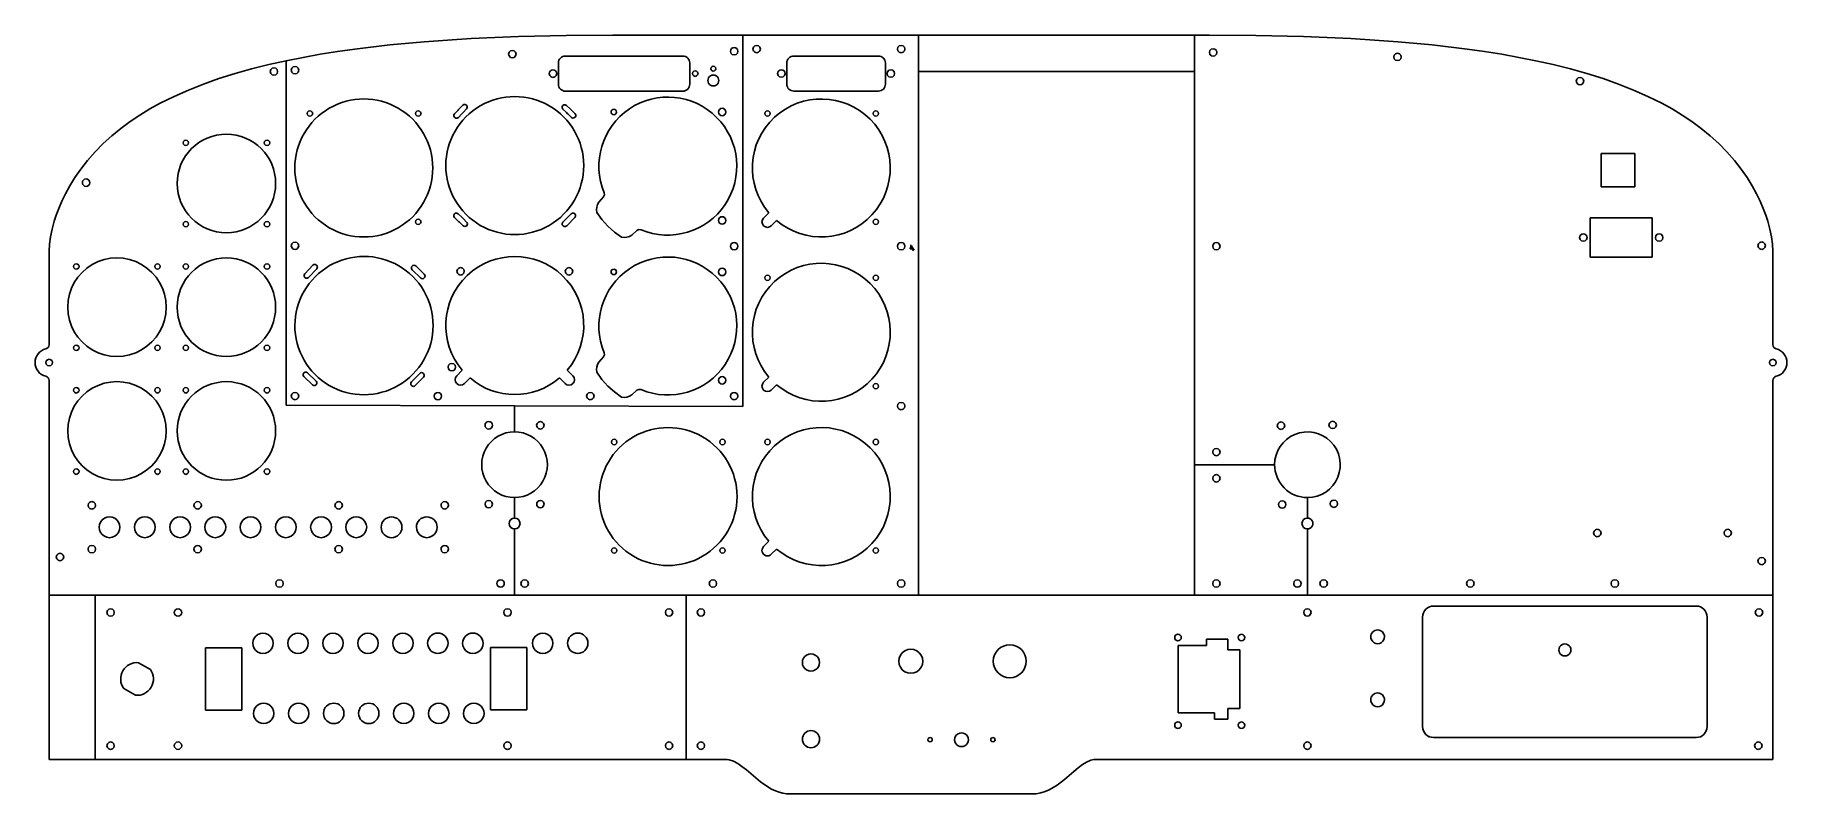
# Model space of a CAD drawing. Extents: x -508 to 508, y -20 to 420.
import ezdxf

# ---------------------------------------------------------------- set-up
doc = ezdxf.new("R2010")
doc.units = 0

msp = doc.modelspace()

# ---------------------------------------------------------------- linework, layer by layer
at = {"layer": 'Body (To reuse)'}
for p, q in [((-282.381245, 416.109271), (-268.856802, 417.114286)), ((-282.381245, 416.109271), (-268.856802, 417.114286)), ((-268.856802, 417.114286), (-255.19908, 417.948287)), ((-268.856802, 417.114286), (-255.19908, 417.948287)), ((-255.19908, 417.948287), (-241.453017, 418.622683)), ((-255.19908, 417.948287), (-241.453017, 418.622683)), ((-241.453017, 418.622683), (-227.66355, 419.14888)), ((-241.453017, 418.622683), (-227.66355, 419.14888)), ((-227.66355, 419.14888), (-200.134161, 419.802311)), ((-227.66355, 419.14888), (-200.134161, 419.802311)), ((-200.134161, 419.802311), (-172.970413, 419.999841)), ((-200.134161, 419.802311), (-172.970413, 419.999841)), ((-97.514446, 419.999874), (-172.970343, 419.999874)), ((-172.970343, 419.999874), (-97.514446, 419.999874)), ((-97.514557, 204.615204), (-97.514557, 419.999841)), ((-97.514557, 419.999841), (4.420033, 419.999841)), ((-97.514446, 204.615289), (-97.514446, 419.999874)), ((4.420033, 419.999841), (4.420033, 95.250251)), ((164.439831, 419.999841), (4.420033, 419.999841)), ((4.420033, 419.999841), (4.420033, 398.819442)), ((164.439831, 398.819442), (164.439831, 419.999841)), ((172.970343, 419.999874), (164.439922, 419.999874)), ((164.439922, 419.999874), (164.439922, 170.886513)), ((-362.484866, 405.099233), (-352.65685, 407.055449)), ((-362.484866, 405.099233), (-352.65685, 407.055449)), ((-352.65685, 407.055449), (-342.707013, 408.826103)), ((-352.65685, 407.055449), (-342.707013, 408.826103)), ((-342.707013, 408.826103), (-332.669846, 410.421126)), ((-342.707013, 408.826103), (-332.669846, 410.421126)), ((-332.669846, 410.421126), (-322.579839, 411.850446)), ((-332.669846, 410.421126), (-322.579839, 411.850446)), ((-322.579839, 411.850446), (-302.379274, 414.251691)), ((-322.579839, 411.850446), (-302.379274, 414.251691)), ((-302.379274, 414.251691), (-282.381245, 416.109271)), ((-302.379274, 414.251691), (-282.381245, 416.109271)), ((-233.188743, 410.024867), (-233.477994, 408.945369)), ((-233.477994, 408.945369), (-233.188743, 407.86587)), ((-232.398495, 410.815115), (-233.188743, 410.024867)), ((-233.188743, 407.86587), (-232.398495, 407.075622)), ((-231.318997, 411.104366), (-232.398495, 410.815115)), ((-232.398495, 407.075622), (-231.318997, 406.786371)), ((-230.239498, 410.815115), (-231.318997, 411.104366)), ((-231.318997, 406.786371), (-230.239498, 407.075622)), ((-229.44925, 410.024867), (-230.239498, 410.815115)), ((-230.239498, 407.075622), (-229.44925, 407.86587)), ((-229.159999, 408.945369), (-229.44925, 410.024867)), ((-229.44925, 407.86587), (-229.159999, 408.945369)), ((-229.159999, 408.945369), (-229.159999, 408.945369)), ((-203.372573, 406.642334), (-203.867403, 406.038837)), ((-202.769075, 407.137164), (-203.372573, 406.642334)), ((-202.08708, 407.501274), (-202.769075, 407.137164)), ((-201.347371, 407.726053), (-202.08708, 407.501274)), ((-200.570737, 407.802893), (-201.347371, 407.726053)), ((-132.295623, 407.802893), (-200.570737, 407.802893)), ((-200.570737, 407.802893), (-200.570737, 407.802893)), ((-131.518988, 407.726053), (-132.295623, 407.802893)), ((-130.77928, 407.501274), (-131.518988, 407.726053)), ((-130.097284, 407.137164), (-130.77928, 407.501274)), ((-129.493786, 406.642334), (-130.097284, 407.137164)), ((-128.998957, 406.038837), (-129.493786, 406.642334)), ((-104.579738, 411.446223), (-104.749402, 410.605843)), ((-104.749402, 410.605843), (-104.460152, 409.526345)), ((-104.117047, 412.132485), (-104.579738, 411.446223)), ((-104.460152, 409.526345), (-103.669904, 408.736097)), ((-103.430784, 412.595176), (-104.117047, 412.132485)), ((-103.669904, 408.736097), (-102.590405, 408.446846)), ((-102.590405, 412.764841), (-103.430784, 412.595176)), ((-101.750026, 412.595176), (-102.590405, 412.764841)), ((-102.590405, 408.446846), (-101.510906, 408.736097)), ((-101.063764, 412.132485), (-101.750026, 412.595176)), ((-101.510906, 408.736097), (-100.720659, 409.526345)), ((-100.601073, 411.446223), (-101.063764, 412.132485)), ((-100.720659, 409.526345), (-100.431408, 410.605843)), ((-100.431408, 410.605843), (-100.601073, 411.446223)), ((-100.431408, 410.605843), (-100.431408, 410.605843)), ((-91.382438, 412.958043), (-91.671688, 411.878544)), ((-91.671688, 411.878544), (-91.382438, 410.799045)), ((-90.59219, 413.74829), (-91.382438, 412.958043)), ((-91.382438, 410.799045), (-90.59219, 410.008798)), ((-89.512691, 414.037541), (-90.59219, 413.74829)), ((-90.59219, 410.008798), (-89.512691, 409.719547)), ((-88.433192, 413.74829), (-89.512691, 414.037541)), ((-89.512691, 409.719547), (-88.433192, 410.008798)), ((-87.642945, 412.958043), (-88.433192, 413.74829)), ((-88.433192, 410.008798), (-87.642945, 410.799045)), ((-87.353694, 411.878544), (-87.642945, 412.958043)), ((-87.642945, 410.799045), (-87.353694, 411.878544)), ((-87.353694, 411.878544), (-87.353694, 411.878544)), ((-71.364584, 406.075486), (-70.869754, 406.678983)), ((-70.869754, 406.678983), (-70.266256, 407.173813)), ((-70.266256, 407.173813), (-69.584261, 407.537923)), ((-69.584261, 407.537923), (-68.844552, 407.762702)), ((-68.844552, 407.762702), (-68.067918, 407.839542)), ((-68.067918, 407.839542), (-18.84278, 407.839542)), ((-18.84278, 407.839542), (-18.066145, 407.762702)), ((-18.066145, 407.762702), (-17.326437, 407.537923)), ((-17.326437, 407.537923), (-16.644441, 407.173813)), ((-16.644441, 407.173813), (-16.040943, 406.678983)), ((-16.040943, 406.678983), (-15.546114, 406.075486)), ((-7.562543, 412.958043), (-7.851794, 411.878544)), ((-7.851794, 411.878544), (-7.562543, 410.799045)), ((-6.772295, 413.74829), (-7.562543, 412.958043)), ((-7.562543, 410.799045), (-6.772295, 410.008798)), ((-5.692797, 414.037541), (-6.772295, 413.74829)), ((-6.772295, 410.008798), (-5.692797, 409.719547)), ((-4.613298, 413.74829), (-5.692797, 414.037541)), ((-5.692797, 409.719547), (-4.613298, 410.008798)), ((-3.82305, 412.958043), (-4.613298, 413.74829)), ((-4.613298, 410.008798), (-3.82305, 410.799045)), ((-3.533799, 411.878544), (-3.82305, 412.958043)), ((-3.82305, 410.799045), (-3.533799, 411.878544)), ((-3.533799, 411.878544), (-3.533799, 411.878544)), ((173.416355, 410.992768), (173.127104, 409.913269)), ((173.127104, 409.913269), (173.416355, 408.83377)), ((174.206603, 411.783016), (173.416355, 410.992768)), ((173.416355, 408.83377), (174.206603, 408.043523)), ((175.286102, 412.072266), (174.206603, 411.783016)), ((174.206603, 408.043523), (175.286102, 407.754272)), ((176.3656, 411.783016), (175.286102, 412.072266)), ((175.286102, 407.754272), (176.3656, 408.043523)), ((177.155848, 410.992768), (176.3656, 411.783016)), ((176.3656, 408.043523), (177.155848, 408.83377)), ((177.445099, 409.913269), (177.155848, 410.992768)), ((177.155848, 408.83377), (177.445099, 409.913269)), ((177.445099, 409.913269), (177.445099, 409.913269)), ((280.370488, 408.396794), (280.081237, 407.317295)), ((280.081237, 407.317295), (280.370488, 406.237796)), ((281.160735, 409.187041), (280.370488, 408.396794)), ((282.240234, 409.476292), (281.160735, 409.187041)), ((283.319733, 409.187041), (282.240234, 409.476292)), ((284.109981, 408.396794), (283.319733, 409.187041)), ((284.399231, 407.317295), (284.109981, 408.396794)), ((284.109981, 406.237796), (284.399231, 407.317295)), ((284.399231, 407.317295), (284.399231, 407.317295)), ((-401.482289, 394.732779), (-392.15707, 397.663109)), ((-401.482289, 394.732779), (-392.15707, 397.663109)), ((-392.15707, 397.663109), (-382.539945, 400.359564)), ((-392.15707, 397.663109), (-382.539945, 400.359564)), ((-382.539945, 400.359564), (-372.644636, 402.834239)), ((-382.539945, 400.359564), (-372.644636, 402.834239)), ((-372.644636, 402.834239), (-362.484866, 405.099233)), ((-372.644636, 402.834239), (-362.484866, 405.099233)), ((-371.474586, 399.956413), (-371.763837, 398.876915)), ((-371.763837, 398.876915), (-371.474586, 397.797416)), ((-370.684338, 400.746661), (-371.474586, 399.956413)), ((-371.474586, 397.797416), (-370.684338, 397.007168)), ((-369.60484, 401.035912), (-370.684338, 400.746661)), ((-370.684338, 397.007168), (-369.60484, 396.717917)), ((-368.525341, 400.746661), (-369.60484, 401.035912)), ((-369.60484, 396.717917), (-368.525341, 397.007168)), ((-367.735093, 399.956413), (-368.525341, 400.746661)), ((-368.525341, 397.007168), (-367.735093, 397.797416)), ((-367.445842, 398.876915), (-367.735093, 399.956413)), ((-367.735093, 397.797416), (-367.445842, 398.876915)), ((-367.445842, 398.876915), (-367.445842, 398.876915)), ((-362.484002, 205.337336), (-362.484002, 405.099353)), ((-362.484002, 405.099353), (-362.484002, 205.337336)), ((-359.245698, 400.719823), (-359.534948, 399.640325)), ((-359.534948, 399.640325), (-359.245698, 398.560826)), ((-358.45545, 401.510071), (-359.245698, 400.719823)), ((-359.245698, 398.560826), (-358.45545, 397.770578)), ((-357.375951, 401.799322), (-358.45545, 401.510071)), ((-358.45545, 397.770578), (-357.375951, 397.481327)), ((-356.296453, 401.510071), (-357.375951, 401.799322)), ((-357.375951, 397.481327), (-356.296453, 397.770578)), ((-355.506205, 400.719823), (-356.296453, 401.510071)), ((-356.296453, 397.770578), (-355.506205, 398.560826)), ((-355.216954, 399.640325), (-355.506205, 400.719823)), ((-355.506205, 398.560826), (-355.216954, 399.640325)), ((-355.216954, 399.640325), (-355.216954, 399.640325)), ((-209.69746, 398.483285), (-209.867125, 397.642906)), ((-209.867125, 397.642906), (-209.577874, 396.563407)), ((-209.234769, 399.169547), (-209.69746, 398.483285)), ((-209.577874, 396.563407), (-208.787626, 395.773159)), ((-208.548507, 399.632238), (-209.234769, 399.169547)), ((-207.708128, 399.801903), (-208.548507, 399.632238)), ((-206.867749, 399.632238), (-207.708128, 399.801903)), ((-206.181486, 399.169547), (-206.867749, 399.632238)), ((-206.628629, 395.773159), (-205.838381, 396.563407)), ((-205.718795, 398.483285), (-206.181486, 399.169547)), ((-205.838381, 396.563407), (-205.54913, 397.642906)), ((-205.54913, 397.642906), (-205.718795, 398.483285)), ((-205.54913, 397.642906), (-205.54913, 397.642906)), ((-204.456292, 404.617133), (-204.533132, 403.840498)), ((-204.533132, 403.840498), (-204.533132, 391.445314)), ((-204.231512, 405.356841), (-204.456292, 404.617133)), ((-203.867403, 406.038837), (-204.231512, 405.356841)), ((-128.634847, 405.356841), (-128.998957, 406.038837)), ((-128.410068, 404.617133), (-128.634847, 405.356841)), ((-128.333228, 403.840498), (-128.410068, 404.617133)), ((-128.333228, 391.445314), (-128.333228, 403.840498)), ((-126.533045, 398.436655), (-126.74573, 397.642906)), ((-126.74573, 397.642906), (-126.533045, 396.849157)), ((-125.951981, 399.017719), (-126.533045, 398.436655)), ((-126.533045, 396.849157), (-125.951981, 396.268092)), ((-125.158232, 399.230404), (-125.951981, 399.017719)), ((-124.364483, 399.017719), (-125.158232, 399.230404)), ((-123.783418, 398.436655), (-124.364483, 399.017719)), ((-124.364483, 396.268092), (-123.783418, 396.849157)), ((-123.570734, 397.642906), (-123.783418, 398.436655)), ((-123.783418, 396.849157), (-123.570734, 397.642906)), ((-123.570734, 397.642906), (-123.570734, 397.642906)), ((-116.279884, 396.401879), (-116.942358, 395.892493)), ((-115.507505, 396.720906), (-116.279884, 396.401879)), ((-115.991422, 401.251078), (-116.192384, 400.501079)), ((-116.192384, 400.501079), (-115.991422, 399.75108)), ((-115.442385, 401.800115), (-115.991422, 401.251078)), ((-115.991422, 399.75108), (-115.442385, 399.202042)), ((-114.692386, 396.827248), (-115.507505, 396.720906)), ((-114.692386, 402.001077), (-115.442385, 401.800115)), ((-115.442385, 399.202042), (-114.692386, 399.001081)), ((-113.942387, 401.800115), (-114.692386, 402.001077)), ((-114.692386, 399.001081), (-113.942387, 399.202042)), ((-113.877266, 396.720906), (-114.692386, 396.827248)), ((-113.393349, 401.251078), (-113.942387, 401.800115)), ((-113.942387, 399.202042), (-113.393349, 399.75108)), ((-113.104888, 396.401879), (-113.877266, 396.720906)), ((-113.192387, 400.501079), (-113.393349, 401.251078)), ((-113.393349, 399.75108), (-113.192388, 400.501079)), ((-113.192388, 400.501079), (-113.192387, 400.501079)), ((-112.442413, 395.892493), (-113.104888, 396.401879)), ((-77.194641, 398.519934), (-77.364306, 397.679555)), ((-77.364306, 397.679555), (-77.075055, 396.600056)), ((-76.73195, 399.206196), (-77.194641, 398.519934)), ((-77.075055, 396.600056), (-76.284807, 395.809808)), ((-76.045688, 399.668887), (-76.73195, 399.206196)), ((-75.205309, 399.838552), (-76.045688, 399.668887)), ((-74.36493, 399.668887), (-75.205309, 399.838552)), ((-73.678667, 399.206196), (-74.36493, 399.668887)), ((-74.12581, 395.809808), (-73.335562, 396.600056)), ((-73.215976, 398.519934), (-73.678667, 399.206196)), ((-73.335562, 396.600056), (-73.046311, 397.679555)), ((-73.046311, 397.679555), (-73.215976, 398.519934)), ((-73.046311, 397.679555), (-73.046311, 397.679555)), ((-72.030313, 403.877147), (-71.953473, 404.653782)), ((-72.030313, 391.481963), (-72.030313, 403.877147)), ((-71.953473, 404.653782), (-71.728693, 405.39349)), ((-71.728693, 405.39349), (-71.364584, 406.075486)), ((-15.546114, 406.075486), (-15.182004, 405.39349)), ((-15.182004, 405.39349), (-14.957225, 404.653782)), ((-14.957225, 404.653782), (-14.880385, 403.877147)), ((-14.880385, 403.877147), (-14.880385, 391.481963)), ((-13.575135, 398.759053), (-13.864386, 397.679555)), ((-13.864386, 397.679555), (-13.575135, 396.600056)), ((-12.784887, 399.549301), (-13.575135, 398.759053)), ((-13.575135, 396.600056), (-12.784887, 395.809808)), ((-11.705389, 399.838552), (-12.784887, 399.549301)), ((-10.62589, 399.549301), (-11.705389, 399.838552)), ((-9.835642, 398.759053), (-10.62589, 399.549301)), ((-10.62589, 395.809808), (-9.835642, 396.600056)), ((-9.546391, 397.679555), (-9.835642, 398.759053)), ((-9.835642, 396.600056), (-9.546391, 397.679555)), ((-9.546391, 397.679555), (-9.546391, 397.679555)), ((4.420033, 398.819442), (164.439831, 398.819442)), ((164.439831, 398.819442), (164.439831, 398.819442)), ((280.370488, 406.237796), (281.160735, 405.447549)), ((281.160735, 405.447549), (282.240234, 405.158298)), ((282.240234, 405.158298), (283.319733, 405.447549)), ((283.319733, 405.447549), (284.109981, 406.237796)), ((-427.569278, 384.417566), (-419.202116, 388.122105)), ((-427.569278, 384.417566), (-419.202116, 388.122105)), ((-419.202116, 388.122105), (-410.501879, 391.556477)), ((-419.202116, 388.122105), (-410.501879, 391.556477)), ((-410.501879, 391.556477), (-401.482289, 394.732779)), ((-410.501879, 391.556477), (-401.482289, 394.732779)), ((-208.787626, 395.773159), (-207.708128, 395.483908)), ((-207.708128, 395.483908), (-206.628629, 395.773159)), ((-204.533132, 391.445314), (-204.456292, 390.668679)), ((-204.456292, 390.668679), (-204.231512, 389.928971)), ((-204.231512, 389.928971), (-203.867403, 389.246975)), ((-203.867403, 389.246975), (-203.372573, 388.643477)), ((-203.372573, 388.643477), (-202.769075, 388.148647)), ((-202.769075, 388.148647), (-202.08708, 387.784538)), ((-202.08708, 387.784538), (-201.347371, 387.559758)), ((-201.347371, 387.559758), (-200.570737, 387.482919)), ((-200.570737, 387.482919), (-132.295623, 387.482919)), ((-132.295623, 387.482919), (-131.518988, 387.559758)), ((-131.518988, 387.559758), (-130.77928, 387.784538)), ((-130.77928, 387.784538), (-130.097284, 388.148647)), ((-130.097284, 388.148647), (-129.493786, 388.643477)), ((-129.493786, 388.643477), (-128.998957, 389.246975)), ((-128.998957, 389.246975), (-128.634847, 389.928971)), ((-128.634847, 389.928971), (-128.410068, 390.668679)), ((-128.410068, 390.668679), (-128.333228, 391.445314)), ((-125.951981, 396.268092), (-125.158232, 396.055408)), ((-125.158232, 396.055408), (-124.364483, 396.268092)), ((-117.757478, 394.480665), (-117.867382, 393.652252)), ((-117.867382, 393.652252), (-117.757478, 392.82384)), ((-117.442013, 395.23975), (-117.757478, 394.480665)), ((-117.757478, 392.82384), (-117.442013, 392.064754)), ((-116.942358, 395.892493), (-117.442013, 395.23975)), ((-117.442013, 392.064754), (-116.942358, 391.412011)), ((-116.942358, 391.412011), (-116.279884, 390.902625)), ((-116.279884, 390.902625), (-115.507505, 390.583598)), ((-115.507505, 390.583598), (-114.692386, 390.477256)), ((-114.692386, 390.477256), (-113.877266, 390.583598)), ((-113.877266, 390.583598), (-113.104888, 390.902625)), ((-113.104888, 390.902625), (-112.442413, 391.412011)), ((-111.942758, 395.23975), (-112.442413, 395.892493)), ((-112.442413, 391.412011), (-111.942758, 392.064754)), ((-111.627294, 394.480665), (-111.942758, 395.23975)), ((-111.942758, 392.064754), (-111.627294, 392.82384)), ((-111.51739, 393.652252), (-111.627294, 394.480665)), ((-111.627294, 392.82384), (-111.51739, 393.652252)), ((-111.51739, 393.652252), (-111.51739, 393.652252)), ((-76.284807, 395.809808), (-75.205309, 395.520557)), ((-75.205309, 395.520557), (-74.12581, 395.809808)), ((-71.953473, 390.705328), (-72.030313, 391.481963)), ((-71.728693, 389.96562), (-71.953473, 390.705328)), ((-71.364584, 389.283624), (-71.728693, 389.96562)), ((-70.869754, 388.680126), (-71.364584, 389.283624)), ((-70.266256, 388.185296), (-70.869754, 388.680126)), ((-69.584261, 387.821187), (-70.266256, 388.185296)), ((-68.844552, 387.596407), (-69.584261, 387.821187)), ((-68.067918, 387.519567), (-68.844552, 387.596407)), ((-18.84278, 387.519567), (-68.067918, 387.519567)), ((-18.066145, 387.596407), (-18.84278, 387.519567)), ((-18.84278, 387.519567), (-18.84278, 387.519567)), ((-17.326437, 387.821187), (-18.066145, 387.596407)), ((-16.644441, 388.185296), (-17.326437, 387.821187)), ((-16.040943, 388.680126), (-16.644441, 388.185296)), ((-15.546114, 389.283624), (-16.040943, 388.680126)), ((-15.182004, 389.96562), (-15.546114, 389.283624)), ((-14.957225, 390.705328), (-15.182004, 389.96562)), ((-14.880385, 391.481963), (-14.957225, 390.705328)), ((-12.784887, 395.809808), (-11.705389, 395.520557)), ((-11.705389, 395.520557), (-10.62589, 395.809808)), ((386.28623, 394.378533), (385.99698, 393.299035)), ((385.99698, 393.299035), (386.28623, 392.219536)), ((387.076478, 395.168781), (386.28623, 394.378533)), ((386.28623, 392.219536), (387.076478, 391.429288)), ((388.155977, 395.458032), (387.076478, 395.168781)), ((387.076478, 391.429288), (388.155977, 391.140037)), ((389.235475, 395.168781), (388.155977, 395.458032)), ((388.155977, 391.140037), (389.235475, 391.429288)), ((390.025723, 394.378533), (389.235475, 395.168781)), ((389.235475, 391.429288), (390.025723, 392.219536)), ((390.314974, 393.299035), (390.025723, 394.378533)), ((390.025723, 392.219536), (390.314974, 393.299035)), ((390.314974, 393.299035), (390.314974, 393.299035)), ((-447.344186, 373.634683), (-441.545002, 377.145755)), ((-447.344186, 373.634683), (-441.545002, 377.145755)), ((-441.545002, 377.145755), (-435.589642, 380.430765)), ((-441.545002, 377.145755), (-435.589642, 380.430765)), ((-435.589642, 380.430765), (-427.569278, 384.417566)), ((-435.589642, 380.430765), (-427.569278, 384.417566)), ((-348.713002, 376.124857), (-349.506751, 375.912172)), ((-347.919253, 375.912172), (-348.713002, 376.124857)), ((-339.729188, 376.161916), (-341.877989, 374.617441)), ((-337.464789, 377.571635), (-339.729188, 376.161916)), ((-335.111738, 378.827802), (-337.464789, 377.571635)), ((-332.699783, 379.91648), (-335.111738, 378.827802)), ((-330.23734, 380.83767), (-332.699783, 379.91648)), ((-327.732823, 381.59137), (-330.23734, 380.83767)), ((-325.194648, 382.177581), (-327.732823, 381.59137)), ((-322.631228, 382.596304), (-325.194648, 382.177581)), ((-320.050979, 382.847537), (-322.631228, 382.596304)), ((-317.462315, 382.931282), (-320.050979, 382.847537)), ((-314.873651, 382.847537), (-317.462315, 382.931282)), ((-312.293401, 382.596304), (-314.873651, 382.847537)), ((-309.729982, 382.177581), (-312.293401, 382.596304)), ((-307.191806, 381.59137), (-309.729982, 382.177581)), ((-304.687289, 380.83767), (-307.191806, 381.59137)), ((-302.224846, 379.91648), (-304.687289, 380.83767)), ((-299.812892, 378.827802), (-302.224846, 379.91648)), ((-297.45984, 377.571635), (-299.812892, 378.827802)), ((-295.195441, 376.161916), (-297.45984, 377.571635)), ((-293.046641, 374.617441), (-295.195441, 376.161916)), ((-285.851288, 376.124857), (-286.645037, 375.912172)), ((-285.057539, 375.912172), (-285.851288, 376.124857)), ((-262.740651, 376.442841), (-264.777523, 374.340268)), ((-262.451558, 376.856577), (-262.740651, 376.442841)), ((-262.047205, 377.158655), (-262.451558, 376.856577)), ((-260.010334, 379.261229), (-262.047205, 377.158655)), ((-259.340924, 379.662011), (-260.010334, 379.261229)), ((-259.882056, 375.061164), (-257.845185, 377.163738)), ((-258.560806, 379.674393), (-259.340924, 379.662011)), ((-257.879014, 379.295058), (-258.560806, 379.674393)), ((-257.478232, 378.625648), (-257.879014, 379.295058)), ((-257.845185, 377.163738), (-257.465849, 377.84553)), ((-257.845185, 377.163738), (-257.845185, 377.163738)), ((-257.465849, 377.84553), (-257.478232, 378.625648)), ((-252.14737, 377.55673), (-254.296171, 376.012255)), ((-249.882972, 378.966448), (-252.14737, 377.55673)), ((-247.52992, 380.222616), (-249.882972, 378.966448)), ((-245.117965, 381.311294), (-247.52992, 380.222616)), ((-242.655522, 382.232483), (-245.117965, 381.311294)), ((-240.151006, 382.986184), (-242.655522, 382.232483)), ((-237.61283, 383.572395), (-240.151006, 382.986184)), ((-235.04941, 383.991117), (-237.61283, 383.572395)), ((-232.469161, 384.242351), (-235.04941, 383.991117)), ((-229.880497, 384.326095), (-232.469161, 384.242351)), ((-227.291833, 384.242351), (-229.880497, 384.326095)), ((-224.711584, 383.991117), (-227.291833, 384.242351)), ((-222.148164, 383.572395), (-224.711584, 383.991117)), ((-219.609988, 382.986184), (-222.148164, 383.572395)), ((-217.105472, 382.232483), (-219.609988, 382.986184)), ((-214.643029, 381.311294), (-217.105472, 382.232483)), ((-212.231074, 380.222616), (-214.643029, 381.311294)), ((-209.878022, 378.966448), (-212.231074, 380.222616)), ((-207.613624, 377.55673), (-209.878022, 378.966448)), ((-205.464823, 376.012255), (-207.613624, 377.55673)), ((-202.372031, 378.50255), (-201.992695, 379.184343)), ((-202.359649, 377.722433), (-202.372031, 378.50255)), ((-201.958867, 377.053022), (-202.359649, 377.722433)), ((-201.992695, 379.184343), (-201.323285, 379.585125)), ((-199.856293, 375.016151), (-201.958867, 377.053022)), ((-201.323285, 379.585125), (-200.543168, 379.597507)), ((-200.543168, 379.597507), (-199.861375, 379.218172)), ((-199.861375, 379.218172), (-197.758802, 377.1813)), ((-197.758802, 377.1813), (-197.345066, 376.892207)), ((-197.345066, 376.892207), (-197.042987, 376.487854)), ((-197.042987, 376.487854), (-194.940413, 374.450983)), ((-197.042987, 376.487854), (-197.042987, 376.487854)), ((-173.553767, 376.508033), (-173.893981, 376.003429)), ((-173.049162, 376.848247), (-173.553767, 376.508033)), ((-172.431236, 376.973001), (-173.049162, 376.848247)), ((-171.81331, 376.848247), (-172.431236, 376.973001)), ((-171.308706, 376.508033), (-171.81331, 376.848247)), ((-170.968492, 376.003429), (-171.308706, 376.508033)), ((-163.373981, 377.226062), (-166.235765, 375.114453)), ((-160.33743, 379.077563), (-163.373981, 377.226062)), ((-157.195, 380.632452), (-160.33743, 379.077563)), ((-153.965764, 381.892586), (-157.195, 380.632452)), ((-150.668793, 382.859823), (-153.965764, 381.892586)), ((-147.323158, 383.536019), (-150.668793, 382.859823)), ((-143.947931, 383.923033), (-147.323158, 383.536019)), ((-140.562184, 384.022723), (-143.947931, 383.923033)), ((-137.184988, 383.836945), (-140.562184, 384.022723)), ((-133.835414, 383.367557), (-137.184988, 383.836945)), ((-130.532535, 382.616416), (-133.835414, 383.367557)), ((-127.295422, 381.585381), (-130.532535, 382.616416)), ((-124.143146, 380.276308), (-127.295422, 381.585381)), ((-121.094779, 378.691056), (-124.143146, 380.276308)), ((-118.169393, 376.831481), (-121.094779, 378.691056)), ((-115.386059, 374.699441), (-118.169393, 376.831481)), ((-111.558855, 376.225882), (-111.72852, 375.385503)), ((-111.096164, 376.912144), (-111.558855, 376.225882)), ((-110.409902, 377.374835), (-111.096164, 376.912144)), ((-109.569523, 377.5445), (-110.409902, 377.374835)), ((-108.729143, 377.374835), (-109.569523, 377.5445)), ((-108.042881, 376.912144), (-108.729143, 377.374835)), ((-107.58019, 376.225882), (-108.042881, 376.912144)), ((-107.410525, 375.385503), (-107.58019, 376.225882)), ((-83.283336, 376.124857), (-84.077085, 375.912172)), ((-82.489587, 375.912172), (-83.283336, 376.124857)), ((-76.119058, 374.870866), (-72.886082, 377.074156)), ((-72.886082, 377.074156), (-69.502082, 378.925599)), ((-69.502082, 378.925599), (-65.993385, 380.425716)), ((-65.993385, 380.425716), (-62.386315, 381.575031)), ((-62.386315, 381.575031), (-58.707197, 382.374066)), ((-58.707197, 382.374066), (-54.982356, 382.823345)), ((-54.982356, 382.823345), (-51.238117, 382.923391)), ((-51.238117, 382.923391), (-47.500805, 382.674726)), ((-47.500805, 382.674726), (-43.796745, 382.077874)), ((-43.796745, 382.077874), (-40.152263, 381.133356)), ((-40.152263, 381.133356), (-36.593682, 379.841698)), ((-36.593682, 379.841698), (-33.147328, 378.20342)), ((-33.147328, 378.20342), (-29.839526, 376.219046)), ((-29.839526, 376.219046), (-26.696601, 373.8891)), ((-20.421623, 376.124857), (-21.215372, 375.912172)), ((-19.627874, 375.912172), (-20.421623, 376.124857)), ((-458.400408, 365.890332), (-452.968789, 369.886543)), ((-458.400408, 365.890332), (-452.968789, 369.886543)), ((-452.968789, 369.886543), (-447.344186, 373.634683)), ((-452.968789, 369.886543), (-447.344186, 373.634683)), ((-349.233061, 367.237728), (-350.74076, 365.128784)), ((-350.087816, 375.331108), (-350.3005, 374.537359)), ((-350.3005, 374.537359), (-350.087816, 373.74361)), ((-349.506751, 375.912172), (-350.087816, 375.331108)), ((-350.087816, 373.74361), (-349.506751, 373.162545)), ((-349.506751, 373.162545), (-348.713002, 372.949861)), ((-347.588727, 369.248354), (-349.233061, 367.237728)), ((-348.713002, 372.949861), (-347.919253, 373.162545)), ((-347.338188, 375.331108), (-347.919253, 375.912172)), ((-347.919253, 373.162545), (-347.338188, 373.74361)), ((-345.811965, 371.153373), (-347.588727, 369.248354)), ((-347.125504, 374.537359), (-347.338188, 375.331108)), ((-347.338188, 373.74361), (-347.125504, 374.537359)), ((-347.125504, 374.537359), (-347.125504, 374.537359)), ((-343.906983, 372.945497), (-345.811965, 371.153373)), ((-341.877989, 374.617441), (-343.906983, 372.945497)), ((-291.017646, 372.945497), (-293.046641, 374.617441)), ((-289.112664, 371.153373), (-291.017646, 372.945497)), ((-287.335902, 369.248354), (-289.112664, 371.153373)), ((-287.226102, 375.331108), (-287.438786, 374.537359)), ((-287.438786, 374.537359), (-287.226102, 373.74361)), ((-285.691568, 367.237728), (-287.335902, 369.248354)), ((-286.645037, 375.912172), (-287.226102, 375.331108)), ((-287.226102, 373.74361), (-286.645037, 373.162545)), ((-286.645037, 373.162545), (-285.851288, 372.949861)), ((-285.851288, 372.949861), (-285.057539, 373.162545)), ((-284.183869, 365.128784), (-285.691568, 367.237728)), ((-284.476475, 375.331108), (-285.057539, 375.912172)), ((-285.057539, 373.162545), (-284.476475, 373.74361)), ((-284.26379, 374.537359), (-284.476475, 375.331108)), ((-284.476475, 373.74361), (-284.26379, 374.537359)), ((-284.26379, 374.537359), (-284.26379, 374.537359)), ((-264.777523, 374.340268), (-265.156858, 373.658475)), ((-265.156858, 373.658475), (-265.144476, 372.878358)), ((-265.144476, 372.878358), (-264.743694, 372.208947)), ((-264.743694, 372.208947), (-264.061901, 371.829612)), ((-263.158943, 366.523597), (-264.5258, 364.323621)), ((-264.061901, 371.829612), (-263.281784, 371.841994)), ((-263.281784, 371.841994), (-262.612373, 372.242776)), ((-261.651244, 368.632542), (-263.158943, 366.523597)), ((-262.612373, 372.242776), (-260.575502, 374.34535)), ((-260.006909, 370.643167), (-261.651244, 368.632542)), ((-260.575502, 374.34535), (-260.17115, 374.647428)), ((-260.17115, 374.647428), (-259.882056, 375.061164)), ((-258.230148, 372.548186), (-260.006909, 370.643167)), ((-256.325166, 374.340311), (-258.230148, 372.548186)), ((-254.296171, 376.012255), (-256.325166, 374.340311)), ((-203.435828, 374.340311), (-205.464823, 376.012255)), ((-201.530846, 372.548186), (-203.435828, 374.340311)), ((-199.754084, 370.643167), (-201.530846, 372.548186)), ((-199.554214, 374.611799), (-199.856293, 375.016151)), ((-198.10975, 368.632542), (-199.754084, 370.643167)), ((-199.140479, 374.322705), (-199.554214, 374.611799)), ((-197.037905, 372.285834), (-199.140479, 374.322705)), ((-196.602051, 366.523597), (-198.10975, 368.632542)), ((-196.356112, 371.906498), (-197.037905, 372.285834)), ((-195.235194, 364.323621), (-196.602051, 366.523597)), ((-195.575995, 371.918881), (-196.356112, 371.906498)), ((-194.906585, 372.319663), (-195.575995, 371.918881)), ((-194.940413, 374.450983), (-194.539631, 373.781572)), ((-194.527249, 373.001455), (-194.906585, 372.319663)), ((-194.539631, 373.781572), (-194.527249, 373.001455)), ((-173.391568, 367.592319), (-175.282026, 364.750368)), ((-173.893981, 376.003429), (-174.018734, 375.385503)), ((-174.018734, 375.385503), (-173.893981, 374.767577)), ((-173.893981, 374.767577), (-173.553767, 374.262972)), ((-173.553767, 374.262972), (-173.049162, 373.922758)), ((-171.250046, 370.279223), (-173.391568, 367.592319)), ((-173.049162, 373.922758), (-172.431236, 373.798005)), ((-172.431236, 373.798005), (-171.81331, 373.922758)), ((-171.81331, 373.922758), (-171.308706, 374.262972)), ((-171.308706, 374.262972), (-170.968492, 374.767577)), ((-168.862949, 372.792721), (-171.250046, 370.279223)), ((-170.843738, 375.385503), (-170.968492, 376.003429)), ((-170.968492, 374.767577), (-170.843738, 375.385503)), ((-170.843738, 375.385503), (-170.843738, 375.385503)), ((-166.235765, 375.114453), (-168.862949, 372.792721)), ((-112.763848, 372.296794), (-115.386059, 374.699441)), ((-110.363311, 369.672652), (-112.763848, 372.296794)), ((-111.72852, 375.385503), (-111.558855, 374.545124)), ((-111.558855, 374.545124), (-111.096164, 373.858861)), ((-111.096164, 373.858861), (-110.409902, 373.39617)), ((-110.409902, 373.39617), (-109.569523, 373.226506)), ((-108.233511, 366.887604), (-110.363311, 369.672652)), ((-109.569523, 373.226506), (-108.729143, 373.39617)), ((-108.729143, 373.39617), (-108.042881, 373.858861)), ((-106.37629, 363.960723), (-108.233511, 366.887604)), ((-108.042881, 373.858861), (-107.58019, 374.545124)), ((-107.58019, 374.545124), (-107.410525, 375.385503)), ((-107.410525, 375.385503), (-107.410525, 375.385503)), ((-86.531897, 363.197745), (-84.417724, 366.42413)), ((-84.65815, 375.331108), (-84.870834, 374.537359)), ((-84.870834, 374.537359), (-84.65815, 373.74361)), ((-84.077085, 375.912172), (-84.65815, 375.331108)), ((-84.65815, 373.74361), (-84.077085, 373.162545)), ((-84.417724, 366.42413), (-81.964798, 369.472044)), ((-84.077085, 373.162545), (-83.283336, 372.949861)), ((-83.283336, 372.949861), (-82.489587, 373.162545)), ((-81.908523, 375.331108), (-82.489587, 375.912172)), ((-82.489587, 373.162545), (-81.908523, 373.74361)), ((-81.964798, 369.472044), (-79.174687, 372.315204)), ((-81.695838, 374.537359), (-81.908523, 375.331108)), ((-81.908523, 373.74361), (-81.695838, 374.537359)), ((-81.695838, 374.537359), (-81.695838, 374.537359)), ((-79.174687, 372.315204), (-76.119058, 374.870866)), ((-26.696601, 373.8891), (-23.744878, 371.214103)), ((-23.744878, 371.214103), (-21.069882, 368.26238)), ((-21.796436, 375.331108), (-22.009121, 374.537359)), ((-22.009121, 374.537359), (-21.796436, 373.74361)), ((-21.215372, 375.912172), (-21.796436, 375.331108)), ((-21.796436, 373.74361), (-21.215372, 373.162545)), ((-21.215372, 373.162545), (-20.421623, 372.949861)), ((-21.069882, 368.26238), (-18.739935, 365.119456)), ((-20.421623, 372.949861), (-19.627874, 373.162545)), ((-19.046809, 375.331108), (-19.627874, 375.912172)), ((-19.627874, 373.162545), (-19.046809, 373.74361)), ((-18.834125, 374.537359), (-19.046809, 375.331108)), ((-19.046809, 373.74361), (-18.834125, 374.537359)), ((-18.834125, 374.537359), (-18.834125, 374.537359)), ((-473.353329, 352.303225), (-468.611081, 357.109678)), ((-473.353329, 352.303225), (-468.611081, 357.109678)), ((-468.611081, 357.109678), (-463.62064, 361.635045)), ((-468.611081, 357.109678), (-463.62064, 361.635045)), ((-463.62064, 361.635045), (-458.400408, 365.890332)), ((-463.62064, 361.635045), (-458.400408, 365.890332)), ((-422.135132, 358.339183), (-422.347817, 357.545434)), ((-422.347817, 357.545434), (-422.135132, 356.751685)), ((-421.554068, 358.920247), (-422.135132, 358.339183)), ((-422.135132, 356.751685), (-421.554068, 356.17062)), ((-420.760319, 359.132932), (-421.554068, 358.920247)), ((-421.554068, 356.17062), (-420.760319, 355.957936)), ((-419.96657, 358.920247), (-420.760319, 359.132932)), ((-420.760319, 355.957936), (-419.96657, 356.17062)), ((-419.385505, 358.339183), (-419.96657, 358.920247)), ((-419.96657, 356.17062), (-419.385505, 356.751685)), ((-419.172821, 357.545434), (-419.385505, 358.339183)), ((-419.385505, 356.751685), (-419.172821, 357.545434)), ((-419.172821, 357.545434), (-419.172821, 357.545434)), ((-415.363506, 356.022122), (-417.392727, 354.177841)), ((-413.16371, 357.667099), (-415.363506, 356.022122)), ((-410.807701, 359.09841), (-413.16371, 357.667099)), ((-408.309842, 360.301692), (-410.807701, 359.09841)), ((-405.684496, 361.26258), (-408.309842, 360.301692)), ((-402.946028, 361.966712), (-405.684496, 361.26258)), ((-400.1088, 362.399725), (-402.946028, 361.966712)), ((-397.187176, 362.547254), (-400.1088, 362.399725)), ((-394.265552, 362.399725), (-397.187176, 362.547254)), ((-391.428324, 361.966712), (-394.265552, 362.399725)), ((-388.689856, 361.26258), (-391.428324, 361.966712)), ((-386.064511, 360.301692), (-388.689856, 361.26258)), ((-383.566652, 359.09841), (-386.064511, 360.301692)), ((-381.210643, 357.667099), (-383.566652, 359.09841)), ((-379.010846, 356.022122), (-381.210643, 357.667099)), ((-376.981626, 354.177841), (-379.010846, 356.022122)), ((-374.988847, 358.339183), (-375.201532, 357.545434)), ((-375.201532, 357.545434), (-374.988847, 356.751685)), ((-374.407783, 358.920247), (-374.988847, 358.339183)), ((-374.988847, 356.751685), (-374.407783, 356.17062)), ((-373.614034, 359.132932), (-374.407783, 358.920247)), ((-374.407783, 356.17062), (-373.614034, 355.957936)), ((-372.820285, 358.920247), (-373.614034, 359.132932)), ((-373.614034, 355.957936), (-372.820285, 356.17062)), ((-372.23922, 358.339183), (-372.820285, 358.920247)), ((-372.820285, 356.17062), (-372.23922, 356.751685)), ((-372.026536, 357.545434), (-372.23922, 358.339183)), ((-372.23922, 356.751685), (-372.026536, 357.545434)), ((-372.026536, 357.545434), (-372.026536, 357.545434)), ((-355.32106, 355.85556), (-356.082474, 353.36433)), ((-354.401975, 358.284908), (-355.32106, 355.85556)), ((-353.329424, 360.645086), (-354.401975, 358.284908)), ((-352.107617, 362.928807), (-353.329424, 360.645086)), ((-350.74076, 365.128784), (-352.107617, 362.928807)), ((-282.817012, 362.928807), (-284.183869, 365.128784)), ((-281.595205, 360.645086), (-282.817012, 362.928807)), ((-280.522655, 358.284908), (-281.595205, 360.645086)), ((-279.603569, 355.85556), (-280.522655, 358.284908)), ((-278.842155, 353.36433), (-279.603569, 355.85556)), ((-267.739242, 357.250374), (-268.500656, 354.759143)), ((-266.820157, 359.679721), (-267.739242, 357.250374)), ((-265.747607, 362.0399), (-266.820157, 359.679721)), ((-264.5258, 364.323621), (-265.747607, 362.0399)), ((-194.013387, 362.0399), (-195.235194, 364.323621)), ((-192.940837, 359.679721), (-194.013387, 362.0399)), ((-192.021751, 357.250374), (-192.940837, 359.679721)), ((-191.260338, 354.759143), (-192.021751, 357.250374)), ((-178.287799, 358.674763), (-179.392139, 355.477827)), ((-176.915932, 361.77173), (-178.287799, 358.674763)), ((-175.282026, 364.750368), (-176.915932, 361.77173)), ((-104.79349, 360.911082), (-106.37629, 363.960723)), ((-103.486953, 357.757754), (-104.79349, 360.911082)), ((-102.458522, 354.519813), (-103.486953, 357.757754)), ((-90.826224, 352.710598), (-89.737715, 356.314695)), ((-89.737715, 356.314695), (-88.305751, 359.819172)), ((-88.305751, 359.819172), (-86.531897, 363.197745)), ((-18.739935, 365.119456), (-16.755562, 361.811654)), ((-16.755562, 361.811654), (-15.117284, 358.3653)), ((-15.117284, 358.3653), (-13.825625, 354.806719)), ((-481.686368, 342.258667), (-477.82898, 347.204683)), ((-481.686368, 342.258667), (-477.82898, 347.204683)), ((-477.82898, 347.204683), (-473.353329, 352.303225)), ((-477.82898, 347.204683), (-473.353329, 352.303225)), ((-422.313296, 347.592815), (-423.516578, 345.094956)), ((-420.881985, 349.948825), (-422.313296, 347.592815)), ((-419.237007, 352.148621), (-420.881985, 349.948825)), ((-417.392727, 354.177841), (-419.237007, 352.148621)), ((-375.137345, 352.148621), (-376.981626, 354.177841)), ((-373.492368, 349.948825), (-375.137345, 352.148621)), ((-372.061056, 347.592815), (-373.492368, 349.948825)), ((-370.857775, 345.094956), (-372.061056, 347.592815)), ((-357.378611, 345.592218), (-357.467264, 342.926332)), ((-357.115457, 348.225372), (-357.378611, 345.592218)), ((-356.682009, 350.818505), (-357.115457, 348.225372)), ((-356.082474, 353.36433), (-356.682009, 350.818505)), ((-278.242621, 350.818505), (-278.842155, 353.36433)), ((-277.809172, 348.225372), (-278.242621, 350.818505)), ((-277.546018, 345.592218), (-277.809172, 348.225372)), ((-277.457365, 342.926332), (-277.546018, 345.592218)), ((-269.796793, 346.987032), (-269.885447, 344.321146)), ((-269.533639, 349.620185), (-269.796793, 346.987032)), ((-269.100191, 352.213318), (-269.533639, 349.620185)), ((-268.500656, 354.759143), (-269.100191, 352.213318)), ((-190.660803, 352.213318), (-191.260338, 354.759143)), ((-190.227355, 349.620185), (-190.660803, 352.213318)), ((-189.9642, 346.987032), (-190.227355, 349.620185)), ((-189.875547, 344.321146), (-189.9642, 346.987032)), ((-180.776285, 348.857483), (-181.045115, 345.470793)), ((-180.223464, 352.199281), (-180.776285, 348.857483)), ((-179.392139, 355.477827), (-180.223464, 352.199281)), ((-101.710038, 351.216331), (-102.458522, 354.519813)), ((-101.243345, 347.866381), (-101.710038, 351.216331)), ((-101.060283, 344.489036), (-101.243345, 347.866381)), ((-91.9666, 345.308676), (-91.569708, 349.033164)), ((-91.569708, 349.033164), (-90.826224, 352.710598)), ((-13.825625, 354.806719), (-12.881108, 351.162236)), ((-12.881108, 351.162236), (-12.284255, 347.458177)), ((-12.284255, 347.458177), (-12.03559, 343.720865)), ((400.346721, 331.912322), (400.346721, 351.412298)), ((400.346721, 351.412298), (419.846696, 351.412298)), ((419.846696, 351.412298), (419.846696, 331.912322)), ((419.846696, 351.412298), (419.846696, 351.412298)), ((-488.002482, 332.632161), (-485.067398, 337.387154)), ((-488.002482, 332.632161), (-485.067398, 337.387154)), ((-485.067398, 337.387154), (-481.686368, 342.258667)), ((-485.067398, 337.387154), (-481.686368, 342.258667)), ((-480.107637, 335.926169), (-480.570328, 335.239906)), ((-479.421374, 336.388859), (-480.107637, 335.926169)), ((-478.580995, 336.558524), (-479.421374, 336.388859)), ((-477.740616, 336.388859), (-478.580995, 336.558524)), ((-477.054354, 335.926169), (-477.740616, 336.388859)), ((-476.591663, 335.239906), (-477.054354, 335.926169)), ((-425.614611, 336.893915), (-425.76214, 333.972291)), ((-425.181598, 339.731143), (-425.614611, 336.893915)), ((-424.477466, 342.469611), (-425.181598, 339.731143)), ((-423.516578, 345.094956), (-424.477466, 342.469611)), ((-369.896886, 342.469611), (-370.857775, 345.094956)), ((-369.192754, 339.731143), (-369.896886, 342.469611)), ((-368.759742, 336.893915), (-369.192754, 339.731143)), ((-368.612212, 333.972291), (-368.759742, 336.893915)), ((-357.467264, 342.926332), (-357.378611, 340.260446)), ((-357.378611, 340.260446), (-357.115457, 337.627293)), ((-357.115457, 337.627293), (-356.682009, 335.03416)), ((-278.242621, 335.03416), (-277.809172, 337.627293)), ((-277.809172, 337.627293), (-277.546018, 340.260446)), ((-277.546018, 340.260446), (-277.457365, 342.926332)), ((-277.457365, 342.926332), (-277.457365, 342.926332)), ((-269.885447, 344.321146), (-269.796793, 341.65526)), ((-269.796793, 341.65526), (-269.533639, 339.022106)), ((-269.533639, 339.022106), (-269.100191, 336.428974)), ((-269.100191, 336.428974), (-268.500656, 333.883148)), ((-191.260338, 333.883148), (-190.660803, 336.428974)), ((-190.660803, 336.428974), (-190.227355, 339.022106)), ((-190.227355, 339.022106), (-189.9642, 341.65526)), ((-189.9642, 341.65526), (-189.875547, 344.321146)), ((-189.875547, 344.321146), (-189.875547, 344.321146)), ((-181.045115, 345.470793), (-181.024466, 342.057571)), ((-181.024466, 342.057571), (-180.70885, 338.636175)), ((-180.70885, 338.636175), (-180.092779, 335.224964)), ((-102.231312, 334.383366), (-101.552424, 337.728456)), ((-101.552424, 337.728456), (-101.162695, 341.10337)), ((-101.162695, 341.10337), (-101.060283, 344.489036)), ((-92.015332, 341.563418), (-91.9666, 345.308676)), ((-91.714335, 337.823673), (-92.015332, 341.563418)), ((-91.062042, 334.115724), (-91.714335, 337.823673)), ((-12.584915, 336.251785), (-13.383951, 332.572667)), ((-12.135636, 339.976626), (-12.584915, 336.251785)), ((-12.03559, 343.720865), (-12.135636, 339.976626)), ((-492.656474, 323.63981), (-490.522036, 328.035707)), ((-492.656474, 323.63981), (-490.522036, 328.035707)), ((-490.522036, 328.035707), (-488.002482, 332.632161)), ((-490.522036, 328.035707), (-488.002482, 332.632161)), ((-480.570328, 335.239906), (-480.739993, 334.399527)), ((-480.739993, 334.399527), (-480.570328, 333.559148)), ((-480.570328, 333.559148), (-480.107637, 332.872886)), ((-480.107637, 332.872886), (-479.421374, 332.410195)), ((-479.421374, 332.410195), (-478.580995, 332.24053)), ((-478.580995, 332.24053), (-477.740616, 332.410195)), ((-477.740616, 332.410195), (-477.054354, 332.872886)), ((-477.054354, 332.872886), (-476.591663, 333.559148)), ((-476.421998, 334.399527), (-476.591663, 335.239906)), ((-476.591663, 333.559148), (-476.421998, 334.399527)), ((-476.421998, 334.399527), (-476.421998, 334.399527)), ((-425.76214, 333.972291), (-425.614611, 331.050667)), ((-425.614611, 331.050667), (-425.181598, 328.213439)), ((-425.181598, 328.213439), (-424.477466, 325.474971)), ((-424.477466, 325.474971), (-423.516578, 322.849626)), ((-370.857775, 322.849626), (-369.896886, 325.474971)), ((-369.896886, 325.474971), (-369.192754, 328.213439)), ((-369.192754, 328.213439), (-368.759742, 331.050667)), ((-368.759742, 331.050667), (-368.612212, 333.972291)), ((-368.612212, 333.972291), (-368.612212, 333.972291)), ((-356.682009, 335.03416), (-356.082474, 332.488335)), ((-356.082474, 332.488335), (-355.32106, 329.997104)), ((-355.32106, 329.997104), (-354.401975, 327.567757)), ((-354.401975, 327.567757), (-353.329424, 325.207578)), ((-281.595205, 325.207578), (-280.522655, 327.567757)), ((-280.522655, 327.567757), (-279.603569, 329.997104)), ((-279.603569, 329.997104), (-278.842155, 332.488335)), ((-278.842155, 332.488335), (-278.242621, 335.03416)), ((-268.500656, 333.883148), (-267.739242, 331.391918)), ((-267.739242, 331.391918), (-266.820157, 328.96257)), ((-266.820157, 328.96257), (-265.747607, 326.602392)), ((-265.747607, 326.602392), (-264.5258, 324.318671)), ((-195.235194, 324.318671), (-194.013387, 326.602392)), ((-194.013387, 326.602392), (-192.940837, 328.96257)), ((-192.940837, 328.96257), (-192.021751, 331.391918)), ((-192.021751, 331.391918), (-191.260338, 333.883148)), ((-178.323635, 326.107402), (-181.06115, 323.120778)), ((-180.092779, 335.224964), (-179.170765, 331.842297)), ((-179.170765, 331.842297), (-177.937319, 328.506535)), ((-177.891868, 327.268547), (-178.323635, 326.107402)), ((-177.937319, 328.506535), (-177.891868, 327.268547)), ((-106.021347, 324.717775), (-104.463931, 327.858952)), ((-104.463931, 327.858952), (-103.2012, 331.087174)), ((-103.2012, 331.087174), (-102.231312, 334.383366)), ((-90.056884, 330.465856), (-91.062042, 334.115724)), ((-88.697294, 326.900351), (-90.056884, 330.465856)), ((-86.981704, 323.445494), (-88.697294, 326.900351)), ((-16.033383, 325.456899), (-17.884825, 322.0729)), ((-14.533266, 328.965597), (-16.033383, 325.456899)), ((-13.383951, 332.572667), (-14.533266, 328.965597)), ((419.846696, 331.912322), (400.346721, 331.912322)), ((-497.053246, 312.075643), (-495.891665, 315.61776)), ((-497.053246, 312.075643), (-495.891665, 315.61776)), ((-495.891665, 315.61776), (-494.436212, 319.486488)), ((-495.891665, 315.61776), (-494.436212, 319.486488)), ((-494.436212, 319.486488), (-492.656474, 323.63981)), ((-494.436212, 319.486488), (-492.656474, 323.63981)), ((-423.516578, 322.849626), (-422.313296, 320.351767)), ((-422.313296, 320.351767), (-420.881985, 317.995758)), ((-420.881985, 317.995758), (-419.237007, 315.795961)), ((-419.237007, 315.795961), (-417.392727, 313.766741)), ((-376.981626, 313.766741), (-375.137345, 315.795961)), ((-375.137345, 315.795961), (-373.492368, 317.995758)), ((-373.492368, 317.995758), (-372.061056, 320.351767)), ((-372.061056, 320.351767), (-370.857775, 322.849626)), ((-353.329424, 325.207578), (-352.107617, 322.923857)), ((-352.107617, 322.923857), (-350.74076, 320.723881)), ((-350.74076, 320.723881), (-349.233061, 318.614936)), ((-349.233061, 318.614936), (-347.588727, 316.604311)), ((-347.588727, 316.604311), (-345.811965, 314.699292)), ((-289.112664, 314.699292), (-287.335902, 316.604311)), ((-287.335902, 316.604311), (-285.691568, 318.614936)), ((-285.691568, 318.614936), (-284.183869, 320.723881)), ((-284.183869, 320.723881), (-282.817012, 322.923857)), ((-282.817012, 322.923857), (-281.595205, 325.207578)), ((-265.233744, 315.640836), (-264.854409, 316.322629)), ((-265.221362, 314.860719), (-265.233744, 315.640836)), ((-264.854409, 316.322629), (-264.184999, 316.723411)), ((-264.5258, 324.318671), (-263.158943, 322.118694)), ((-264.184999, 316.723411), (-263.404881, 316.735793)), ((-263.404881, 316.735793), (-262.723089, 316.356458)), ((-263.158943, 322.118694), (-261.651244, 320.00975)), ((-262.723089, 316.356458), (-260.620515, 314.319587)), ((-261.651244, 320.00975), (-260.006909, 317.999124)), ((-260.006909, 317.999124), (-258.230148, 316.094106)), ((-258.230148, 316.094106), (-256.325166, 314.301981)), ((-203.435828, 314.301981), (-201.530846, 316.094106)), ((-201.915809, 311.478554), (-197.14862, 316.399516)), ((-201.530846, 316.094106), (-199.754084, 317.999124)), ((-199.754084, 317.999124), (-198.10975, 320.00975)), ((-198.10975, 320.00975), (-196.602051, 322.118694)), ((-197.14862, 316.399516), (-196.47921, 316.800297)), ((-196.602051, 322.118694), (-195.235194, 324.318671)), ((-196.47921, 316.800297), (-195.699092, 316.81268)), ((-195.699092, 316.81268), (-195.0173, 316.433344)), ((-195.0173, 316.433344), (-194.616518, 315.763934)), ((-194.616518, 315.763934), (-194.604136, 314.983817)), ((-182.287198, 320.282136), (-182.462581, 318.745902)), ((-182.462581, 318.745902), (-182.333618, 317.190385)), ((-182.333618, 317.190385), (-179.312439, 313.035009)), ((-181.816907, 321.755094), (-182.287198, 320.282136)), ((-181.06115, 323.120778), (-181.816907, 321.755094)), ((-181.06115, 323.120778), (-181.06115, 323.120778)), ((-114.828462, 313.812238), (-112.313045, 316.197313)), ((-112.313045, 316.197313), (-109.9892, 318.822629)), ((-109.9892, 318.822629), (-107.87529, 321.682714)), ((-107.87529, 321.682714), (-106.021347, 324.717775)), ((-84.908546, 320.127566), (-86.981704, 323.445494)), ((-85.528398, 313.920706), (-82.476251, 316.972853)), ((-82.476251, 316.972853), (-84.908546, 320.127566)), ((-22.643778, 315.784294), (-25.486938, 312.994184)), ((-20.088116, 318.839923), (-22.643778, 315.784294)), ((-17.884825, 322.0729), (-20.088116, 318.839923)), ((-499.221376, 303.07618), (-498.295529, 307.532088)), ((-499.221376, 303.07618), (-498.295529, 307.532088)), ((-498.295529, 307.532088), (-497.053246, 312.075643)), ((-498.295529, 307.532088), (-497.053246, 312.075643)), ((-422.135132, 311.192897), (-422.347817, 310.399148)), ((-422.347817, 310.399148), (-422.135132, 309.605399)), ((-421.554068, 311.773962), (-422.135132, 311.192897)), ((-422.135132, 309.605399), (-421.554068, 309.024335)), ((-420.760319, 311.986646), (-421.554068, 311.773962)), ((-421.554068, 309.024335), (-420.760319, 308.81165)), ((-419.96657, 311.773962), (-420.760319, 311.986646)), ((-420.760319, 308.81165), (-419.96657, 309.024335)), ((-419.385505, 311.192897), (-419.96657, 311.773962)), ((-419.96657, 309.024335), (-419.385505, 309.605399)), ((-419.172821, 310.399148), (-419.385505, 311.192897)), ((-419.385505, 309.605399), (-419.172821, 310.399148)), ((-419.172821, 310.399148), (-419.172821, 310.399148)), ((-417.392727, 313.766741), (-415.363506, 311.922461)), ((-415.363506, 311.922461), (-413.16371, 310.277483)), ((-413.16371, 310.277483), (-410.807701, 308.846172)), ((-410.807701, 308.846172), (-408.309842, 307.64289)), ((-408.309842, 307.64289), (-405.684496, 306.682002)), ((-405.684496, 306.682002), (-402.946028, 305.97787)), ((-402.946028, 305.97787), (-400.1088, 305.544858)), ((-400.1088, 305.544858), (-397.187176, 305.397328)), ((-397.187176, 305.397328), (-394.265552, 305.544858)), ((-394.265552, 305.544858), (-391.428324, 305.97787)), ((-391.428324, 305.97787), (-388.689856, 306.682002)), ((-388.689856, 306.682002), (-386.064511, 307.64289)), ((-386.064511, 307.64289), (-383.566652, 308.846172)), ((-383.566652, 308.846172), (-381.210643, 310.277483)), ((-381.210643, 310.277483), (-379.010846, 311.922461)), ((-379.010846, 311.922461), (-376.981626, 313.766741)), ((-374.988847, 311.192897), (-375.201532, 310.399148)), ((-375.201532, 310.399148), (-374.988847, 309.605399)), ((-374.407783, 311.773962), (-374.988847, 311.192897)), ((-374.988847, 309.605399), (-374.407783, 309.024335)), ((-373.614034, 311.986646), (-374.407783, 311.773962)), ((-374.407783, 309.024335), (-373.614034, 308.81165)), ((-372.820285, 311.773962), (-373.614034, 311.986646)), ((-373.614034, 308.81165), (-372.820285, 309.024335)), ((-372.23922, 311.192897), (-372.820285, 311.773962)), ((-372.820285, 309.024335), (-372.23922, 309.605399)), ((-372.026536, 310.399148), (-372.23922, 311.192897)), ((-372.23922, 309.605399), (-372.026536, 310.399148)), ((-372.026536, 310.399148), (-372.026536, 310.399148)), ((-345.811965, 314.699292), (-343.906983, 312.907167)), ((-343.906983, 312.907167), (-341.877989, 311.235223)), ((-341.877989, 311.235223), (-339.729188, 309.690748)), ((-339.729188, 309.690748), (-337.464789, 308.28103)), ((-337.464789, 308.28103), (-335.111738, 307.024862)), ((-335.111738, 307.024862), (-332.699783, 305.936184)), ((-332.699783, 305.936184), (-330.23734, 305.014995)), ((-330.23734, 305.014995), (-327.732823, 304.261294)), ((-307.191806, 304.261294), (-304.687289, 305.014995)), ((-304.687289, 305.014995), (-302.224846, 305.936184)), ((-302.224846, 305.936184), (-299.812892, 307.024862)), ((-299.812892, 307.024862), (-297.45984, 308.28103)), ((-297.45984, 308.28103), (-295.195441, 309.690748)), ((-295.195441, 309.690748), (-293.046641, 311.235223)), ((-293.046641, 311.235223), (-291.017646, 312.907167)), ((-291.017646, 312.907167), (-289.112664, 314.699292)), ((-287.226102, 312.469394), (-287.438786, 311.675645)), ((-287.438786, 311.675645), (-287.226102, 310.881896)), ((-286.645037, 313.050459), (-287.226102, 312.469394)), ((-287.226102, 310.881896), (-286.645037, 310.300832)), ((-285.851288, 313.263143), (-286.645037, 313.050459)), ((-286.645037, 310.300832), (-285.851288, 310.088147)), ((-285.057539, 313.050459), (-285.851288, 313.263143)), ((-285.851288, 310.088147), (-285.057539, 310.300832)), ((-284.476475, 312.469394), (-285.057539, 313.050459)), ((-285.057539, 310.300832), (-284.476475, 310.881896)), ((-284.26379, 311.675645), (-284.476475, 312.469394)), ((-284.476475, 310.881896), (-284.26379, 311.675645)), ((-284.26379, 311.675645), (-284.26379, 311.675645)), ((-264.82058, 314.191309), (-265.221362, 314.860719)), ((-262.718007, 312.154437), (-264.82058, 314.191309)), ((-262.415928, 311.750085), (-262.718007, 312.154437)), ((-262.718007, 312.154437), (-262.718007, 312.154437)), ((-262.002192, 311.460991), (-262.415928, 311.750085)), ((-259.899618, 309.42412), (-262.002192, 311.460991)), ((-260.620515, 314.319587), (-260.206779, 314.030493)), ((-260.206779, 314.030493), (-259.904701, 313.62614)), ((-259.904701, 313.62614), (-257.802127, 311.589269)), ((-259.395816, 309.100975), (-259.899618, 309.42412)), ((-258.826952, 308.999624), (-259.395816, 309.100975)), ((-258.261591, 309.118978), (-258.826952, 308.999624)), ((-257.768298, 309.457949), (-258.261591, 309.118978)), ((-257.802127, 311.589269), (-257.463156, 311.095976)), ((-257.445153, 309.961752), (-257.768298, 309.457949)), ((-257.463156, 311.095976), (-257.343802, 310.530615)), ((-257.343802, 310.530615), (-257.445153, 309.961752)), ((-256.325166, 314.301981), (-254.296171, 312.630037)), ((-254.296171, 312.630037), (-252.14737, 311.085562)), ((-252.14737, 311.085562), (-249.882972, 309.675843)), ((-249.882972, 309.675843), (-247.52992, 308.419676)), ((-247.52992, 308.419676), (-245.117965, 307.330998)), ((-245.117965, 307.330998), (-242.655522, 306.409808)), ((-242.655522, 306.409808), (-240.151006, 305.656108)), ((-240.151006, 305.656108), (-237.61283, 305.069897)), ((-237.61283, 305.069897), (-235.04941, 304.651174)), ((-224.711584, 304.651174), (-222.148164, 305.069897)), ((-222.148164, 305.069897), (-219.609988, 305.656108)), ((-219.609988, 305.656108), (-217.105472, 306.409808)), ((-217.105472, 306.409808), (-214.643029, 307.330998)), ((-214.643029, 307.330998), (-212.231074, 308.419676)), ((-212.231074, 308.419676), (-209.878022, 309.675843)), ((-209.878022, 309.675843), (-207.613624, 311.085562)), ((-207.613624, 311.085562), (-205.464823, 312.630037)), ((-205.464823, 312.630037), (-203.435828, 314.301981)), ((-202.295144, 310.796761), (-201.915809, 311.478554)), ((-202.282762, 310.016644), (-202.295144, 310.796761)), ((-201.88198, 309.347233), (-202.282762, 310.016644)), ((-201.915809, 311.478554), (-201.915809, 311.478554)), ((-201.200187, 308.967898), (-201.88198, 309.347233)), ((-200.42007, 308.98028), (-201.200187, 308.967898)), ((-199.75066, 309.381062), (-200.42007, 308.98028)), ((-194.983471, 314.302024), (-199.75066, 309.381062)), ((-194.604136, 314.983817), (-194.983471, 314.302024)), ((-179.312439, 313.035009), (-175.884418, 309.226974)), ((-175.884418, 309.226974), (-172.079141, 305.795891)), ((-172.079141, 305.795891), (-167.926197, 302.771371)), ((-161.994782, 304.039069), (-159.005958, 306.774181)), ((-159.005958, 306.774181), (-157.844466, 307.205013)), ((-157.844466, 307.205013), (-156.606515, 307.158566)), ((-156.606515, 307.158566), (-153.271746, 305.922439)), ((-153.271746, 305.922439), (-149.889822, 304.997704)), ((-149.889822, 304.997704), (-146.479108, 304.378889)), ((-132.915616, 304.853366), (-129.636402, 305.682053)), ((-129.636402, 305.682053), (-126.438578, 306.783821)), ((-126.438578, 306.783821), (-123.340509, 308.153197)), ((-123.340509, 308.153197), (-120.360558, 309.784707)), ((-120.360558, 309.784707), (-117.517087, 311.672878)), ((-117.517087, 311.672878), (-114.828462, 313.812238)), ((-111.558855, 313.364168), (-111.72852, 312.523789)), ((-111.72852, 312.523789), (-111.558855, 311.68341)), ((-111.096164, 314.05043), (-111.558855, 313.364168)), ((-111.558855, 311.68341), (-111.096164, 310.997147)), ((-110.409902, 314.513121), (-111.096164, 314.05043)), ((-111.096164, 310.997147), (-110.409902, 310.534457)), ((-109.569523, 314.682786), (-110.409902, 314.513121)), ((-110.409902, 310.534457), (-109.569523, 310.364792)), ((-108.729143, 314.513121), (-109.569523, 314.682786)), ((-109.569523, 310.364792), (-108.729143, 310.534457)), ((-108.042881, 314.05043), (-108.729143, 314.513121)), ((-108.729143, 310.534457), (-108.042881, 310.997147)), ((-107.58019, 313.364168), (-108.042881, 314.05043)), ((-108.042881, 310.997147), (-107.58019, 311.68341)), ((-107.410525, 312.523789), (-107.58019, 313.364168)), ((-107.58019, 311.68341), (-107.410525, 312.523789)), ((-107.410525, 312.523789), (-107.410525, 312.523789)), ((-86.458332, 311.675645), (-86.225849, 312.870399)), ((-86.225849, 310.480891), (-86.458332, 311.675645)), ((-86.225849, 312.870399), (-85.528398, 313.920706)), ((-85.528398, 309.430584), (-86.225849, 310.480891)), ((-85.528398, 313.920706), (-85.528398, 313.920706)), ((-84.47809, 308.733133), (-85.528398, 309.430584)), ((-83.283336, 308.500649), (-84.47809, 308.733133)), ((-82.088582, 308.733133), (-83.283336, 308.500649)), ((-81.038275, 309.430584), (-82.088582, 308.733133)), ((-77.986129, 312.48273), (-81.038275, 309.430584)), ((-74.831415, 310.050436), (-77.986129, 312.48273)), ((-71.513488, 307.977277), (-74.831415, 310.050436)), ((-68.05863, 306.261687), (-71.513488, 307.977277)), ((-64.493125, 304.902097), (-68.05863, 306.261687)), ((-38.644286, 305.221266), (-42.248383, 304.132758)), ((-35.13981, 306.653231), (-38.644286, 305.221266)), ((-31.761237, 308.427084), (-35.13981, 306.653231)), ((-28.534852, 310.541258), (-31.761237, 308.427084)), ((-25.486938, 312.994184), (-28.534852, 310.541258)), ((-21.796436, 312.469394), (-22.009121, 311.675645)), ((-22.009121, 311.675645), (-21.796436, 310.881896)), ((-21.215372, 313.050459), (-21.796436, 312.469394)), ((-21.796436, 310.881896), (-21.215372, 310.300832)), ((-20.421623, 313.263143), (-21.215372, 313.050459)), ((-21.215372, 310.300832), (-20.421623, 310.088147)), ((-19.627874, 313.050459), (-20.421623, 313.263143)), ((-20.421623, 310.088147), (-19.627874, 310.300832)), ((-19.046809, 312.469394), (-19.627874, 313.050459)), ((-19.627874, 310.300832), (-19.046809, 310.881896)), ((-18.834125, 311.675645), (-19.046809, 312.469394)), ((-19.046809, 310.881896), (-18.834125, 311.675645)), ((-18.834125, 311.675645), (-18.834125, 311.675645)), ((394.063444, 313.966798), (430.063399, 313.966798)), ((394.063444, 291.216827), (394.063444, 313.966798)), ((394.063444, 313.966798), (394.063444, 313.966798)), ((430.063399, 313.966798), (430.063399, 291.216827)), ((-499.999371, 294.702969), (-499.799689, 298.776835)), ((-499.999371, 294.702969), (-499.799689, 298.776835)), ((-499.799689, 298.776835), (-499.221376, 303.07618)), ((-499.799689, 298.776835), (-499.221376, 303.07618)), ((-359.245698, 298.892493), (-359.534948, 297.812995)), ((-359.534948, 297.812995), (-359.245698, 296.733496)), ((-358.45545, 299.682741), (-359.245698, 298.892493)), ((-359.245698, 296.733496), (-358.45545, 295.943248)), ((-357.375951, 299.971992), (-358.45545, 299.682741)), ((-358.45545, 295.943248), (-357.375951, 295.653997)), ((-356.296453, 299.682741), (-357.375951, 299.971992)), ((-357.375951, 295.653997), (-356.296453, 295.943248)), ((-355.506205, 298.892493), (-356.296453, 299.682741)), ((-356.296453, 295.943248), (-355.506205, 296.733496)), ((-355.216954, 297.812995), (-355.506205, 298.892493)), ((-355.506205, 296.733496), (-355.216954, 297.812995)), ((-355.216954, 297.812995), (-355.216954, 297.812995)), ((-327.732823, 304.261294), (-325.194648, 303.675083)), ((-325.194648, 303.675083), (-322.631228, 303.256361)), ((-322.631228, 303.256361), (-320.050979, 303.005127)), ((-320.050979, 303.005127), (-317.462315, 302.921383)), ((-317.462315, 302.921383), (-314.873651, 303.005127)), ((-314.873651, 303.005127), (-312.293401, 303.256361)), ((-312.293401, 303.256361), (-309.729982, 303.675083)), ((-309.729982, 303.675083), (-307.191806, 304.261294)), ((-235.04941, 304.651174), (-232.469161, 304.399941)), ((-232.469161, 304.399941), (-229.880497, 304.316196)), ((-229.880497, 304.316196), (-227.291833, 304.399941)), ((-227.291833, 304.399941), (-224.711584, 304.651174)), ((-167.926197, 302.771371), (-166.370784, 302.641157)), ((-166.370784, 302.641157), (-164.834409, 302.815304)), ((-164.834409, 302.815304), (-163.361074, 303.28441)), ((-163.361074, 303.28441), (-161.994782, 304.039069)), ((-146.479108, 304.378889), (-143.057966, 304.060521)), ((-143.057966, 304.060521), (-139.644762, 304.037127)), ((-139.644762, 304.037127), (-136.257857, 304.303233)), ((-136.257857, 304.303233), (-132.915616, 304.853366)), ((-104.579738, 298.464983), (-104.749402, 297.624604)), ((-104.749402, 297.624604), (-104.460152, 296.545105)), ((-104.117047, 299.151245), (-104.579738, 298.464983)), ((-104.460152, 296.545105), (-103.669904, 295.754858)), ((-103.430784, 299.613936), (-104.117047, 299.151245)), ((-103.669904, 295.754858), (-102.590405, 295.465607)), ((-102.590405, 299.783601), (-103.430784, 299.613936)), ((-101.750026, 299.613936), (-102.590405, 299.783601)), ((-102.590405, 295.465607), (-101.510906, 295.754858)), ((-101.063764, 299.151245), (-101.750026, 299.613936)), ((-101.510906, 295.754858), (-100.720659, 296.545105)), ((-100.601073, 298.464983), (-101.063764, 299.151245)), ((-100.720659, 296.545105), (-100.431408, 297.624604)), ((-100.431408, 297.624604), (-100.601073, 298.464983)), ((-100.431408, 297.624604), (-100.431408, 297.624604)), ((-60.843257, 303.89694), (-64.493125, 304.902097)), ((-57.135309, 303.244647), (-60.843257, 303.89694)), ((-53.395564, 302.94365), (-57.135309, 303.244647)), ((-49.650306, 302.992381), (-53.395564, 302.94365)), ((-45.925818, 303.389273), (-49.650306, 302.992381)), ((-42.248383, 304.132758), (-45.925818, 303.389273)), ((-7.562543, 298.658187), (-7.851794, 297.578688)), ((-7.851794, 297.578688), (-7.562543, 296.499189)), ((-6.772295, 299.448434), (-7.562543, 298.658187)), ((-7.562543, 296.499189), (-6.772295, 295.708942)), ((-5.692797, 299.737685), (-6.772295, 299.448434)), ((-6.772295, 295.708942), (-5.692797, 295.419691)), ((-4.613298, 299.448434), (-5.692797, 299.737685)), ((-5.692797, 295.419691), (-4.613298, 295.708942)), ((-3.82305, 298.658187), (-4.613298, 299.448434)), ((-4.613298, 295.708942), (-3.82305, 296.499189)), ((-3.533799, 297.578688), (-3.82305, 298.658187)), ((-3.82305, 296.499189), (-3.533799, 297.578688)), ((-3.533799, 297.578688), (-3.533799, 297.578688)), ((175.317226, 298.658187), (175.027976, 297.578688)), ((175.027976, 297.578688), (175.317226, 296.499189)), ((176.107474, 299.448434), (175.317226, 298.658187)), ((175.317226, 296.499189), (176.107474, 295.708942)), ((177.186973, 299.737685), (176.107474, 299.448434)), ((176.107474, 295.708942), (177.186973, 295.419691)), ((178.266472, 299.448434), (177.186973, 299.737685)), ((177.186973, 295.419691), (178.266472, 295.708942)), ((179.056719, 298.658187), (178.266472, 299.448434)), ((178.266472, 295.708942), (179.056719, 296.499189)), ((179.34597, 297.578688), (179.056719, 298.658187)), ((179.056719, 296.499189), (179.34597, 297.578688)), ((179.34597, 297.578688), (179.34597, 297.578688)), ((388.074117, 303.432192), (387.904452, 302.591812)), ((387.904452, 302.591812), (388.193703, 301.512314)), ((388.536808, 304.118454), (388.074117, 303.432192)), ((388.193703, 301.512314), (388.983951, 300.722066)), ((389.22307, 304.581145), (388.536808, 304.118454)), ((388.983951, 300.722066), (390.063449, 300.432815)), ((390.063449, 304.750809), (389.22307, 304.581145)), ((390.903828, 304.581145), (390.063449, 304.750809)), ((390.063449, 300.432815), (391.142948, 300.722066)), ((391.590091, 304.118454), (390.903828, 304.581145)), ((391.142948, 300.722066), (391.933196, 301.512314)), ((392.052782, 303.432192), (391.590091, 304.118454)), ((391.933196, 301.512314), (392.222447, 302.591812)), ((392.222447, 302.591812), (392.052782, 303.432192)), ((392.222447, 302.591812), (392.222447, 302.591812)), ((432.193647, 303.671311), (431.904396, 302.591812)), ((431.904396, 302.591812), (432.193647, 301.512314)), ((432.983895, 304.461559), (432.193647, 303.671311)), ((432.193647, 301.512314), (432.983895, 300.722066)), ((434.063394, 304.75081), (432.983895, 304.461559)), ((432.983895, 300.722066), (434.063394, 300.432815)), ((435.142892, 304.461559), (434.063394, 304.75081)), ((434.063394, 300.432815), (435.142892, 300.722066)), ((435.93314, 303.671311), (435.142892, 304.461559)), ((435.142892, 300.722066), (435.93314, 301.512314)), ((436.222391, 302.591812), (435.93314, 303.671311)), ((435.93314, 301.512314), (436.222391, 302.591812)), ((436.222391, 302.591812), (436.222391, 302.591812)), ((491.682778, 298.96988), (491.393528, 297.890382)), ((491.393528, 297.890382), (491.682778, 296.810883)), ((492.473026, 299.760128), (491.682778, 298.96988)), ((491.682778, 296.810883), (492.473026, 296.020635)), ((493.552525, 300.049379), (492.473026, 299.760128)), ((492.473026, 296.020635), (493.552525, 295.731385)), ((494.632024, 299.760128), (493.552525, 300.049379)), ((493.552525, 295.731385), (494.632024, 296.020635)), ((495.422271, 298.96988), (494.632024, 299.760128)), ((494.632024, 296.020635), (495.422271, 296.810883)), ((495.711522, 297.890382), (495.422271, 298.96988)), ((495.422271, 296.810883), (495.711522, 297.890382)), ((495.711522, 297.890382), (495.711522, 297.890382)), ((-499.99837, 294.70297), (-499.99837, 240.318648)), ((-485.635052, 286.584273), (-485.847737, 285.790524)), ((-485.847737, 285.790524), (-485.635052, 284.996775)), ((-485.053988, 287.165338), (-485.635052, 286.584273)), ((-485.635052, 284.996775), (-485.053988, 284.41571)), ((-484.260239, 287.378022), (-485.053988, 287.165338)), ((-483.46649, 287.165338), (-484.260239, 287.378022)), ((-482.885425, 286.584273), (-483.46649, 287.165338)), ((-483.46649, 284.41571), (-482.885425, 284.996775)), ((-482.672741, 285.790524), (-482.885425, 286.584273)), ((-482.885425, 284.996775), (-482.672741, 285.790524)), ((-482.672741, 285.790524), (-482.672741, 285.790524)), ((-478.126863, 284.853888), (-480.936847, 282.379553)), ((-474.974578, 286.964026), (-478.126863, 284.853888)), ((-471.571002, 288.638916), (-474.974578, 286.964026)), ((-468.023174, 289.835266), (-471.571002, 288.638916)), ((-464.379177, 290.553075), (-468.023174, 289.835266)), ((-460.687096, 290.792345), (-464.379177, 290.553075)), ((-456.995015, 290.553075), (-460.687096, 290.792345)), ((-453.351019, 289.835266), (-456.995015, 290.553075)), ((-449.80319, 288.638916), (-453.351019, 289.835266)), ((-446.399614, 286.964026), (-449.80319, 288.638916)), ((-443.247329, 284.853888), (-446.399614, 286.964026)), ((-440.437346, 282.379553), (-443.247329, 284.853888)), ((-438.488767, 286.584273), (-438.701452, 285.790524)), ((-438.701452, 285.790524), (-438.488767, 284.996775)), ((-437.907703, 287.165338), (-438.488767, 286.584273)), ((-438.488767, 284.996775), (-437.907703, 284.41571)), ((-437.113954, 287.378022), (-437.907703, 287.165338)), ((-436.320205, 287.165338), (-437.113954, 287.378022)), ((-435.73914, 286.584273), (-436.320205, 287.165338)), ((-436.320205, 284.41571), (-435.73914, 284.996775)), ((-435.526456, 285.790524), (-435.73914, 286.584273)), ((-435.73914, 284.996775), (-435.526456, 285.790524)), ((-435.526456, 285.790524), (-435.526456, 285.790524)), ((-422.135132, 286.584273), (-422.347817, 285.790524)), ((-422.347817, 285.790524), (-422.135132, 284.996775)), ((-421.554068, 287.165338), (-422.135132, 286.584273)), ((-422.135132, 284.996775), (-421.554068, 284.41571)), ((-420.760319, 287.378022), (-421.554068, 287.165338)), ((-419.96657, 287.165338), (-420.760319, 287.378022)), ((-419.385505, 286.584273), (-419.96657, 287.165338)), ((-419.96657, 284.41571), (-419.385505, 284.996775)), ((-419.172821, 285.790524), (-419.385505, 286.584273)), ((-419.385505, 284.996775), (-419.172821, 285.790524)), ((-419.172821, 285.790524), (-419.172821, 285.790524)), ((-413.16371, 285.912189), (-415.363506, 284.267212)), ((-410.807701, 287.343501), (-413.16371, 285.912189)), ((-408.309842, 288.546782), (-410.807701, 287.343501)), ((-405.684496, 289.50767), (-408.309842, 288.546782)), ((-402.946028, 290.211803), (-405.684496, 289.50767)), ((-400.1088, 290.644815), (-402.946028, 290.211803)), ((-397.187176, 290.792344), (-400.1088, 290.644815)), ((-394.265552, 290.644815), (-397.187176, 290.792344)), ((-391.428324, 290.211803), (-394.265552, 290.644815)), ((-388.689856, 289.50767), (-391.428324, 290.211803)), ((-386.064511, 288.546782), (-388.689856, 289.50767)), ((-383.566652, 287.343501), (-386.064511, 288.546782)), ((-381.210643, 285.912189), (-383.566652, 287.343501)), ((-379.010846, 284.267212), (-381.210643, 285.912189)), ((-374.988847, 286.584273), (-375.201532, 285.790524)), ((-375.201532, 285.790524), (-374.988847, 284.996775)), ((-374.407783, 287.165338), (-374.988847, 286.584273)), ((-374.988847, 284.996775), (-374.407783, 284.41571)), ((-373.614034, 287.378022), (-374.407783, 287.165338)), ((-372.820285, 287.165338), (-373.614034, 287.378022)), ((-372.23922, 286.584273), (-372.820285, 287.165338)), ((-372.820285, 284.41571), (-372.23922, 284.996775)), ((-372.026536, 285.790524), (-372.23922, 286.584273)), ((-372.23922, 284.996775), (-372.026536, 285.790524)), ((-372.026536, 285.790524), (-372.026536, 285.790524)), ((-346.952532, 286.547972), (-351.719721, 281.62701)), ((-346.459239, 286.886943), (-346.952532, 286.547972)), ((-345.893878, 287.006297), (-346.459239, 286.886943)), ((-345.325014, 286.904946), (-345.893878, 287.006297)), ((-344.821212, 286.581801), (-345.325014, 286.904946)), ((-344.482241, 286.088508), (-344.821212, 286.581801)), ((-344.787383, 284.45048), (-344.464238, 284.954283)), ((-344.362886, 285.523147), (-344.482241, 286.088508)), ((-344.464238, 284.954283), (-344.362886, 285.523147)), ((-339.526351, 284.918187), (-341.666481, 283.381854)), ((-337.301491, 286.303231), (-339.526351, 284.918187)), ((-335.000073, 287.534778), (-337.301491, 286.303231)), ((-332.630271, 288.610621), (-335.000073, 287.534778)), ((-330.200257, 289.52855), (-332.630271, 288.610621)), ((-327.718204, 290.286357), (-330.200257, 289.52855)), ((-325.192285, 290.881833), (-327.718204, 290.286357)), ((-322.630674, 291.31277), (-325.192285, 290.881833)), ((-320.041542, 291.57696), (-322.630674, 291.31277)), ((-317.433063, 291.672193), (-320.041542, 291.57696)), ((-314.813409, 291.596261), (-317.433063, 291.672193)), ((-312.190754, 291.346957), (-314.813409, 291.596261)), ((-309.57327, 290.92207), (-312.190754, 291.346957)), ((-306.969131, 290.319393), (-309.57327, 290.92207)), ((-304.410891, 289.544686), (-306.969131, 290.319393)), ((-301.929649, 288.609172), (-304.410891, 289.544686)), ((-299.531391, 287.518838), (-301.929649, 288.609172)), ((-297.222103, 286.279669), (-299.531391, 287.518838)), ((-295.007771, 284.897653), (-297.222103, 286.279669)), ((-292.894383, 283.378775), (-295.007771, 284.897653)), ((-289.776218, 285.566561), (-289.877569, 284.997697)), ((-289.877569, 284.997697), (-289.758215, 284.432337)), ((-289.453073, 286.070364), (-289.776218, 285.566561)), ((-288.959779, 286.409335), (-289.453073, 286.070364)), ((-288.394419, 286.528689), (-288.959779, 286.409335)), ((-287.825555, 286.427338), (-288.394419, 286.528689)), ((-287.321752, 286.104193), (-287.825555, 286.427338)), ((-282.40079, 281.337004), (-287.321752, 286.104193)), ((-287.321752, 286.104193), (-287.321752, 286.104193)), ((-262.38093, 284.910153), (-263.171167, 284.119916)), ((-261.301446, 285.1994), (-262.38093, 284.910153)), ((-260.221961, 284.910153), (-261.301446, 285.1994)), ((-259.431724, 284.119916), (-260.221961, 284.910153)), ((-251.235514, 285.439326), (-254.407264, 283.209408)), ((-247.909855, 287.326183), (-251.235514, 285.439326)), ((-244.455937, 288.869976), (-247.909855, 287.326183)), ((-240.899412, 290.070706), (-244.455937, 288.869976)), ((-237.265932, 290.928374), (-240.899412, 290.070706)), ((-233.581148, 291.442979), (-237.265932, 290.928374)), ((-229.870712, 291.614521), (-233.581148, 291.442979)), ((-226.160274, 291.442999), (-229.870712, 291.614521)), ((-222.475487, 290.928415), (-226.160274, 291.442999)), ((-218.842003, 290.070767), (-222.475487, 290.928415)), ((-215.285471, 288.870056), (-218.842003, 290.070767)), ((-211.831545, 287.326282), (-215.285471, 288.870056)), ((-208.505875, 285.439444), (-211.831545, 287.326282)), ((-205.334113, 283.209543), (-208.505875, 285.439444)), ((-199.519215, 284.910153), (-200.309453, 284.119915)), ((-198.439731, 285.199399), (-199.519215, 284.910153)), ((-197.360247, 284.910153), (-198.439731, 285.199399)), ((-196.57001, 284.119915), (-197.360247, 284.910153)), ((-163.373981, 284.516179), (-160.33743, 286.36768)), ((-160.33743, 286.36768), (-157.195, 287.922569)), ((-157.195, 287.922569), (-153.965764, 289.182703)), ((-153.965764, 289.182703), (-150.668793, 290.14994)), ((-150.668793, 290.14994), (-147.323158, 290.826136)), ((-147.323158, 290.826136), (-143.947931, 291.21315)), ((-143.947931, 291.21315), (-140.562184, 291.31284)), ((-140.562184, 291.31284), (-137.184988, 291.127061)), ((-137.184988, 291.127061), (-133.835414, 290.657673)), ((-133.835414, 290.657673), (-130.532535, 289.906533)), ((-130.532535, 289.906533), (-127.295422, 288.875498)), ((-127.295422, 288.875498), (-124.143146, 287.566425)), ((-124.143146, 287.566425), (-121.094779, 285.981173)), ((-121.094779, 285.981173), (-118.169393, 284.121598)), ((-110.409902, 284.664952), (-111.096164, 284.202261)), ((-109.569523, 284.834617), (-110.409902, 284.664952)), ((-108.729143, 284.664952), (-109.569523, 284.834617)), ((-108.042881, 284.202261), (-108.729143, 284.664952)), ((-69.502082, 283.675719), (-65.993385, 285.175836)), ((-65.993385, 285.175836), (-62.386315, 286.325151)), ((-62.386315, 286.325151), (-58.707197, 287.124186)), ((-58.707197, 287.124186), (-54.982356, 287.573465)), ((-54.982356, 287.573465), (-51.238117, 287.673511)), ((-51.238117, 287.673511), (-47.500805, 287.424846)), ((-47.500805, 287.424846), (-43.796745, 286.827994)), ((-43.796745, 286.827994), (-40.152263, 285.883476)), ((-40.152263, 285.883476), (-36.593682, 284.591818)), ((-36.593682, 284.591818), (-33.147328, 282.95354)), ((430.063399, 291.216827), (394.063444, 291.216827)), ((499.99837, 240.318648), (499.99837, 294.70297)), ((-485.433741, 276.504863), (-487.072568, 273.187793)), ((-483.380487, 279.582664), (-485.433741, 276.504863)), ((-485.053988, 284.41571), (-484.260239, 284.203026)), ((-484.260239, 284.203026), (-483.46649, 284.41571)), ((-480.936847, 282.379553), (-483.380487, 279.582664)), ((-437.993706, 279.582664), (-440.437346, 282.379553)), ((-435.940452, 276.504863), (-437.993706, 279.582664)), ((-437.907703, 284.41571), (-437.113954, 284.203026)), ((-437.113954, 284.203026), (-436.320205, 284.41571)), ((-434.301625, 273.187793), (-435.940452, 276.504863)), ((-422.313296, 275.837906), (-423.516578, 273.340047)), ((-420.881985, 278.193915), (-422.313296, 275.837906)), ((-421.554068, 284.41571), (-420.760319, 284.203026)), ((-419.237007, 280.393711), (-420.881985, 278.193915)), ((-420.760319, 284.203026), (-419.96657, 284.41571)), ((-417.392727, 282.422931), (-419.237007, 280.393711)), ((-415.363506, 284.267212), (-417.392727, 282.422931)), ((-376.981626, 282.422931), (-379.010846, 284.267212)), ((-375.137345, 280.393711), (-376.981626, 282.422931)), ((-373.492368, 278.193915), (-375.137345, 280.393711)), ((-374.407783, 284.41571), (-373.614034, 284.203026)), ((-373.614034, 284.203026), (-372.820285, 284.41571)), ((-372.061056, 275.837906), (-373.492368, 278.193915)), ((-370.857775, 273.340047), (-372.061056, 275.837906)), ((-351.719721, 281.62701), (-352.099056, 280.945217)), ((-352.099056, 280.945217), (-352.086674, 280.1651)), ((-352.086674, 280.1651), (-351.685892, 279.49569)), ((-351.719721, 281.62701), (-351.719721, 281.62701)), ((-351.685892, 279.49569), (-351.004099, 279.116354)), ((-351.004099, 279.116354), (-350.223982, 279.128737)), ((-349.177552, 275.870783), (-350.713884, 273.730653)), ((-350.223982, 279.128737), (-349.554572, 279.529519)), ((-349.554572, 279.529519), (-344.787383, 284.45048)), ((-347.49214, 277.91801), (-349.177552, 275.870783)), ((-345.659858, 279.86416), (-347.49214, 277.91801)), ((-343.713707, 281.696443), (-345.659858, 279.86416)), ((-341.666481, 283.381854), (-343.713707, 281.696443)), ((-290.887924, 281.729023), (-292.894383, 283.378775)), ((-288.99438, 279.954382), (-290.887924, 281.729023)), ((-289.758215, 284.432337), (-289.419243, 283.939043)), ((-289.419243, 283.939043), (-284.498282, 279.171855)), ((-287.219739, 278.060838), (-288.99438, 279.954382)), ((-285.569987, 276.054379), (-287.219739, 278.060838)), ((-284.051109, 273.940991), (-285.569987, 276.054379)), ((-284.498282, 279.171855), (-283.994491, 278.848872)), ((-283.994491, 278.848872), (-283.425698, 278.747624)), ((-283.425698, 278.747624), (-282.860435, 278.867014)), ((-282.860435, 278.867014), (-282.367232, 279.205946)), ((-282.061982, 280.843717), (-282.40079, 281.337004)), ((-282.367232, 279.205946), (-282.044123, 279.709656)), ((-281.942733, 280.278424), (-282.061982, 280.843717)), ((-282.044123, 279.709656), (-281.942733, 280.278424)), ((-262.521921, 274.735384), (-264.582183, 271.514272)), ((-263.171167, 284.119916), (-263.460414, 283.040432)), ((-263.460414, 283.040432), (-263.171167, 281.960948)), ((-263.171167, 281.960948), (-262.38093, 281.170711)), ((-260.127225, 277.78464), (-262.521921, 274.735384)), ((-262.38093, 281.170711), (-261.301446, 280.881464)), ((-261.301446, 280.881464), (-260.221961, 281.170711)), ((-260.221961, 281.170711), (-259.431724, 281.960948)), ((-257.399453, 280.636426), (-260.127225, 277.78464)), ((-259.142477, 283.040432), (-259.431724, 284.119916)), ((-259.431724, 281.960948), (-259.142477, 283.040432)), ((-259.142477, 283.040432), (-259.142477, 283.040432)), ((-254.407264, 283.209408), (-257.399453, 280.636426)), ((-202.34191, 280.636578), (-205.334113, 283.209543)), ((-199.614122, 277.784807), (-202.34191, 280.636578)), ((-200.309453, 284.119915), (-200.598699, 283.040431)), ((-200.598699, 283.040431), (-200.309453, 281.960947)), ((-200.309453, 281.960947), (-199.519215, 281.17071)), ((-197.21941, 274.735564), (-199.614122, 277.784807)), ((-199.519215, 281.17071), (-198.439731, 280.881463)), ((-198.439731, 280.881463), (-197.360247, 281.17071)), ((-197.360247, 281.17071), (-196.57001, 281.960947)), ((-195.15913, 271.514464), (-197.21941, 274.735564)), ((-196.280763, 283.040431), (-196.57001, 284.119915)), ((-196.57001, 281.960947), (-196.280763, 283.040431)), ((-196.280763, 283.040431), (-196.280763, 283.040431)), ((-175.282026, 272.040485), (-173.391568, 274.882436)), ((-173.893981, 283.293545), (-174.018734, 282.67562)), ((-174.018734, 282.67562), (-173.893981, 282.057694)), ((-173.553767, 283.79815), (-173.893981, 283.293545)), ((-173.893981, 282.057694), (-173.553767, 281.553089)), ((-173.049162, 284.138364), (-173.553767, 283.79815)), ((-173.553767, 281.553089), (-173.049162, 281.212875)), ((-173.391568, 274.882436), (-171.250046, 277.569339)), ((-172.431236, 284.263117), (-173.049162, 284.138364)), ((-173.049162, 281.212875), (-172.431236, 281.088122)), ((-171.81331, 284.138364), (-172.431236, 284.263117)), ((-172.431236, 281.088122), (-171.81331, 281.212875)), ((-171.308706, 283.79815), (-171.81331, 284.138364)), ((-171.81331, 281.212875), (-171.308706, 281.553089)), ((-170.968492, 283.293545), (-171.308706, 283.79815)), ((-171.308706, 281.553089), (-170.968492, 282.057694)), ((-171.250046, 277.569339), (-168.862949, 280.082837)), ((-170.843738, 282.67562), (-170.968492, 283.293545)), ((-170.968492, 282.057694), (-170.843738, 282.67562)), ((-170.843738, 282.67562), (-170.843738, 282.67562)), ((-168.862949, 280.082837), (-166.235765, 282.40457)), ((-166.235765, 282.40457), (-163.373981, 284.516179)), ((-118.169393, 284.121598), (-115.386059, 281.989558)), ((-115.386059, 281.989558), (-112.763848, 279.586911)), ((-112.763848, 279.586911), (-110.363311, 276.962769)), ((-111.558855, 283.515999), (-111.72852, 282.67562)), ((-111.72852, 282.67562), (-111.558855, 281.83524)), ((-111.096164, 284.202261), (-111.558855, 283.515999)), ((-111.558855, 281.83524), (-111.096164, 281.148978)), ((-111.096164, 281.148978), (-110.409902, 280.686287)), ((-110.409902, 280.686287), (-109.569523, 280.516622)), ((-110.363311, 276.962769), (-108.233511, 274.177721)), ((-109.569523, 280.516622), (-108.729143, 280.686287)), ((-108.729143, 280.686287), (-108.042881, 281.148978)), ((-107.58019, 283.515999), (-108.042881, 284.202261)), ((-108.042881, 281.148978), (-107.58019, 281.83524)), ((-107.410525, 282.67562), (-107.58019, 283.515999)), ((-107.58019, 281.83524), (-107.410525, 282.67562)), ((-107.410525, 282.67562), (-107.410525, 282.67562)), ((-84.65815, 280.081228), (-84.870834, 279.287479)), ((-84.870834, 279.287479), (-84.65815, 278.49373)), ((-84.077085, 280.662292), (-84.65815, 280.081228)), ((-84.65815, 278.49373), (-84.077085, 277.912665)), ((-83.283336, 280.874977), (-84.077085, 280.662292)), ((-84.077085, 277.912665), (-83.283336, 277.699981)), ((-82.489587, 280.662292), (-83.283336, 280.874977)), ((-83.283336, 277.699981), (-82.489587, 277.912665)), ((-81.908523, 280.081228), (-82.489587, 280.662292)), ((-82.489587, 277.912665), (-81.908523, 278.49373)), ((-81.964798, 274.222164), (-79.174687, 277.065324)), ((-81.695838, 279.287479), (-81.908523, 280.081228)), ((-81.908523, 278.49373), (-81.695838, 279.287479)), ((-81.695838, 279.287479), (-81.695838, 279.287479)), ((-79.174687, 277.065324), (-76.119058, 279.620986)), ((-76.119058, 279.620986), (-72.886082, 281.824276)), ((-72.886082, 281.824276), (-69.502082, 283.675719)), ((-33.147328, 282.95354), (-29.839526, 280.969166)), ((-29.839526, 280.969166), (-26.696601, 278.63922)), ((-26.696601, 278.63922), (-23.744878, 275.964223)), ((-23.744878, 275.964223), (-21.069882, 273.0125)), ((-21.796436, 280.081228), (-22.009121, 279.287479)), ((-22.009121, 279.287479), (-21.796436, 278.49373)), ((-21.215372, 280.662292), (-21.796436, 280.081228)), ((-21.796436, 278.49373), (-21.215372, 277.912665)), ((-20.421623, 280.874977), (-21.215372, 280.662292)), ((-21.215372, 277.912665), (-20.421623, 277.699981)), ((-19.627874, 280.662292), (-20.421623, 280.874977)), ((-20.421623, 277.699981), (-19.627874, 277.912665)), ((-19.046809, 280.081228), (-19.627874, 280.662292)), ((-19.627874, 277.912665), (-19.046809, 278.49373)), ((-18.834125, 279.287479), (-19.046809, 280.081228)), ((-19.046809, 278.49373), (-18.834125, 279.287479)), ((-18.834125, 279.287479), (-18.834125, 279.287479)), ((-489.010769, 266.00241), (-489.26206, 262.217381)), ((-488.272924, 269.673094), (-489.010769, 266.00241)), ((-487.072568, 273.187793), (-488.272924, 269.673094)), ((-433.101268, 269.673094), (-434.301625, 273.187793)), ((-432.363423, 266.00241), (-433.101268, 269.673094)), ((-432.112132, 262.217381), (-432.363423, 266.00241)), ((-425.614611, 265.139005), (-425.76214, 262.217381)), ((-425.181598, 267.976233), (-425.614611, 265.139005)), ((-424.477466, 270.714701), (-425.181598, 267.976233)), ((-423.516578, 273.340047), (-424.477466, 270.714701)), ((-369.896886, 270.714701), (-370.857775, 273.340047)), ((-369.192754, 267.976233), (-369.896886, 270.714701)), ((-368.759742, 265.139005), (-369.192754, 267.976233)), ((-368.612212, 262.217381), (-368.759742, 265.139005)), ((-355.324248, 264.404559), (-356.082055, 261.922506)), ((-354.406319, 266.834573), (-355.324248, 264.404559)), ((-353.330476, 269.204375), (-354.406319, 266.834573)), ((-352.098928, 271.505793), (-353.330476, 269.204375)), ((-350.713884, 273.730653), (-352.098928, 271.505793)), ((-282.669093, 271.726659), (-284.051109, 273.940991)), ((-281.429924, 269.417371), (-282.669093, 271.726659)), ((-280.33959, 267.019113), (-281.429924, 269.417371)), ((-279.404076, 264.537871), (-280.33959, 267.019113)), ((-278.629369, 261.979631), (-279.404076, 264.537871)), ((-267.693972, 264.658947), (-268.742784, 261.075965)), ((-266.306652, 268.146922), (-267.693972, 264.658947)), ((-264.582183, 271.514272), (-266.306652, 268.146922)), ((-193.434642, 268.147123), (-195.15913, 271.514464)), ((-192.047303, 264.659156), (-193.434642, 268.147123)), ((-190.998471, 261.076179), (-192.047303, 264.659156)), ((-179.392139, 262.767944), (-178.287799, 265.96488)), ((-178.287799, 265.96488), (-176.915932, 269.061847)), ((-176.915932, 269.061847), (-175.282026, 272.040485)), ((-108.233511, 274.177721), (-106.37629, 271.25084)), ((-106.37629, 271.25084), (-104.79349, 268.201199)), ((-104.79349, 268.201199), (-103.486953, 265.047871)), ((-103.486953, 265.047871), (-102.458522, 261.80993)), ((-89.737715, 261.064815), (-88.305751, 264.569292)), ((-88.305751, 264.569292), (-86.531897, 267.947865)), ((-86.531897, 267.947865), (-84.417724, 271.17425)), ((-84.417724, 271.17425), (-81.964798, 274.222164)), ((-21.069882, 273.0125), (-18.739935, 269.869576)), ((-18.739935, 269.869576), (-16.755562, 266.561774)), ((-16.755562, 266.561774), (-15.117284, 263.11542)), ((-489.26206, 262.217381), (-489.010769, 258.432353)), ((-489.010769, 258.432353), (-488.272924, 254.761669)), ((-488.272924, 254.761669), (-487.072568, 251.24697)), ((-434.301625, 251.24697), (-433.101268, 254.761669)), ((-433.101268, 254.761669), (-432.363423, 258.432353)), ((-432.363423, 258.432353), (-432.112132, 262.217381)), ((-432.112132, 262.217381), (-432.112132, 262.217381)), ((-425.76214, 262.217381), (-425.614611, 259.295757)), ((-425.614611, 259.295757), (-425.181598, 256.45853)), ((-425.181598, 256.45853), (-424.477466, 253.720062)), ((-369.896886, 253.720062), (-369.192754, 256.45853)), ((-369.192754, 256.45853), (-368.759742, 259.295757)), ((-368.759742, 259.295757), (-368.612212, 262.217381)), ((-368.612212, 262.217381), (-368.612212, 262.217381)), ((-357.372657, 254.245844), (-357.467891, 251.637365)), ((-357.108468, 256.834976), (-357.372657, 254.245844)), ((-356.677531, 259.396588), (-357.108468, 256.834976)), ((-356.082055, 261.922506), (-356.677531, 259.396588)), ((-278.026692, 259.375492), (-278.629369, 261.979631)), ((-277.601806, 256.758008), (-278.026692, 259.375492)), ((-277.352501, 254.135353), (-277.601806, 256.758008)), ((-277.276569, 251.515699), (-277.352501, 254.135353)), ((-269.45173, 257.423589), (-269.819452, 253.727436)), ((-268.742784, 261.075965), (-269.45173, 257.423589)), ((-190.289505, 257.423807), (-190.998471, 261.076179)), ((-189.921763, 253.727656), (-190.289505, 257.423807)), ((-181.045115, 252.76091), (-180.776285, 256.1476)), ((-180.776285, 256.1476), (-180.223464, 259.489397)), ((-180.223464, 259.489397), (-179.392139, 262.767944)), ((-102.458522, 261.80993), (-101.710038, 258.506447)), ((-101.710038, 258.506447), (-101.243345, 255.156498)), ((-101.243345, 255.156498), (-101.060283, 251.779153)), ((-91.569708, 253.783284), (-90.826224, 257.460718)), ((-90.826224, 257.460718), (-89.737715, 261.064815)), ((-15.117284, 263.11542), (-13.825625, 259.556839)), ((-13.825625, 259.556839), (-12.881108, 255.912356)), ((-12.881108, 255.912356), (-12.284255, 252.208297)), ((-487.072568, 251.24697), (-485.433741, 247.929899)), ((-485.433741, 247.929899), (-483.380487, 244.852099)), ((-483.380487, 244.852099), (-480.936847, 242.05521)), ((-440.437346, 242.05521), (-437.993706, 244.852099)), ((-437.993706, 244.852099), (-435.940452, 247.929899)), ((-435.940452, 247.929899), (-434.301625, 251.24697)), ((-424.477466, 253.720062), (-423.516578, 251.094716)), ((-423.516578, 251.094716), (-422.313296, 248.596857)), ((-422.313296, 248.596857), (-420.881985, 246.240848)), ((-420.881985, 246.240848), (-419.237007, 244.041052)), ((-419.237007, 244.041052), (-417.392727, 242.011831)), ((-376.981626, 242.011831), (-375.137345, 244.041052)), ((-375.137345, 244.041052), (-373.492368, 246.240848)), ((-373.492368, 246.240848), (-372.061056, 248.596857)), ((-372.061056, 248.596857), (-370.857775, 251.094716)), ((-370.857775, 251.094716), (-369.896886, 253.720062)), ((-357.467891, 251.637365), (-357.391959, 249.017712)), ((-357.391959, 249.017712), (-357.142654, 246.395057)), ((-357.142654, 246.395057), (-356.717768, 243.777573)), ((-278.066929, 243.756477), (-277.635992, 246.318088)), ((-277.635992, 246.318088), (-277.371803, 248.90722)), ((-277.371803, 248.90722), (-277.276569, 251.515699)), ((-269.819452, 253.727436), (-269.844592, 250.013122)), ((-269.844592, 250.013122), (-269.525791, 246.306261)), ((-269.525791, 246.306261), (-268.861693, 242.632469)), ((-190.87946, 242.632684), (-190.215382, 246.306479)), ((-190.215382, 246.306479), (-189.896603, 250.013342)), ((-189.896603, 250.013342), (-189.921763, 253.727656)), ((-181.024466, 249.347688), (-181.045115, 252.76091)), ((-180.70885, 245.926291), (-181.024466, 249.347688)), ((-180.092779, 242.515081), (-180.70885, 245.926291)), ((-101.552424, 245.018573), (-102.231312, 241.673483)), ((-101.162695, 248.393487), (-101.552424, 245.018573)), ((-101.060283, 251.779153), (-101.162695, 248.393487)), ((-92.015332, 246.313538), (-91.9666, 250.058796)), ((-91.714335, 242.573793), (-92.015332, 246.313538)), ((-91.9666, 250.058796), (-91.569708, 253.783284)), ((-12.135636, 244.726746), (-12.584915, 241.001905)), ((-12.284255, 252.208297), (-12.03559, 248.470985)), ((-12.03559, 248.470985), (-12.135636, 244.726746)), ((-507.182877, 234.059848), (-507.734236, 232.827656)), ((-506.441724, 235.178869), (-507.182877, 234.059848)), ((-505.528359, 236.162373), (-506.441724, 235.178869)), ((-504.460367, 236.988016), (-505.528359, 236.162373)), ((-503.255332, 237.633451), (-504.460367, 236.988016)), ((-501.930837, 238.076334), (-503.255332, 237.633451)), ((-501.930837, 238.076334), (-501.19644, 238.382431)), ((-501.19644, 238.382431), (-500.604795, 238.887131)), ((-500.604795, 238.887131), (-500.193304, 239.547011)), ((-500.193304, 239.547011), (-499.99937, 240.318648)), ((-485.635052, 239.437988), (-485.847737, 238.644239)), ((-485.847737, 238.644239), (-485.635052, 237.85049)), ((-485.053988, 240.019052), (-485.635052, 239.437988)), ((-485.635052, 237.85049), (-485.053988, 237.269425)), ((-484.260239, 240.231737), (-485.053988, 240.019052)), ((-485.053988, 237.269425), (-484.260239, 237.056741)), ((-483.46649, 240.019052), (-484.260239, 240.231737)), ((-484.260239, 237.056741), (-483.46649, 237.269425)), ((-482.885425, 239.437988), (-483.46649, 240.019052)), ((-483.46649, 237.269425), (-482.885425, 237.85049)), ((-482.672741, 238.644239), (-482.885425, 239.437988)), ((-482.885425, 237.85049), (-482.672741, 238.644239)), ((-482.672741, 238.644239), (-482.672741, 238.644239)), ((-480.936847, 242.05521), (-478.126863, 239.580875)), ((-478.126863, 239.580875), (-474.974578, 237.470737)), ((-474.974578, 237.470737), (-471.571002, 235.795847)), ((-471.571002, 235.795847), (-468.023174, 234.599497)), ((-468.023174, 234.599497), (-464.379177, 233.881687)), ((-464.379177, 233.881687), (-460.687096, 233.642417)), ((-460.687096, 233.642417), (-456.995015, 233.881687)), ((-456.995015, 233.881687), (-453.351019, 234.599497)), ((-453.351019, 234.599497), (-449.80319, 235.795847)), ((-449.80319, 235.795847), (-446.399614, 237.470737)), ((-446.399614, 237.470737), (-443.247329, 239.580875)), ((-443.247329, 239.580875), (-440.437346, 242.05521)), ((-438.488767, 239.437988), (-438.701452, 238.644239)), ((-438.701452, 238.644239), (-438.488767, 237.85049)), ((-437.907703, 240.019052), (-438.488767, 239.437988)), ((-438.488767, 237.85049), (-437.907703, 237.269425)), ((-437.113954, 240.231737), (-437.907703, 240.019052)), ((-437.907703, 237.269425), (-437.113954, 237.056741)), ((-436.320205, 240.019052), (-437.113954, 240.231737)), ((-437.113954, 237.056741), (-436.320205, 237.269425)), ((-435.73914, 239.437988), (-436.320205, 240.019052)), ((-436.320205, 237.269425), (-435.73914, 237.85049)), ((-435.526456, 238.644239), (-435.73914, 239.437988)), ((-435.73914, 237.85049), (-435.526456, 238.644239)), ((-435.526456, 238.644239), (-435.526456, 238.644239)), ((-422.135132, 239.437988), (-422.347817, 238.644239)), ((-422.347817, 238.644239), (-422.135132, 237.85049)), ((-421.554068, 240.019052), (-422.135132, 239.437988)), ((-422.135132, 237.85049), (-421.554068, 237.269425)), ((-420.760319, 240.231737), (-421.554068, 240.019052)), ((-421.554068, 237.269425), (-420.760319, 237.056741)), ((-419.96657, 240.019052), (-420.760319, 240.231737)), ((-420.760319, 237.056741), (-419.96657, 237.269425)), ((-419.385505, 239.437988), (-419.96657, 240.019052)), ((-419.96657, 237.269425), (-419.385505, 237.85049)), ((-419.172821, 238.644239), (-419.385505, 239.437988)), ((-419.385505, 237.85049), (-419.172821, 238.644239)), ((-419.172821, 238.644239), (-419.172821, 238.644239)), ((-417.392727, 242.011831), (-415.363506, 240.167551)), ((-415.363506, 240.167551), (-413.16371, 238.522573)), ((-413.16371, 238.522573), (-410.807701, 237.091262)), ((-410.807701, 237.091262), (-408.309842, 235.887981)), ((-408.309842, 235.887981), (-405.684496, 234.927092)), ((-405.684496, 234.927092), (-402.946028, 234.22296)), ((-402.946028, 234.22296), (-400.1088, 233.789948)), ((-400.1088, 233.789948), (-397.187176, 233.642419)), ((-397.187176, 233.642419), (-394.265552, 233.789948)), ((-394.265552, 233.789948), (-391.428324, 234.22296)), ((-391.428324, 234.22296), (-388.689856, 234.927092)), ((-388.689856, 234.927092), (-386.064511, 235.887981)), ((-386.064511, 235.887981), (-383.566652, 237.091262)), ((-383.566652, 237.091262), (-381.210643, 238.522573)), ((-381.210643, 238.522573), (-379.010846, 240.167551)), ((-379.010846, 240.167551), (-376.981626, 242.011831)), ((-374.988847, 239.437988), (-375.201532, 238.644239)), ((-375.201532, 238.644239), (-374.988847, 237.85049)), ((-374.407783, 240.019052), (-374.988847, 239.437988)), ((-374.988847, 237.85049), (-374.407783, 237.269425)), ((-373.614034, 240.231737), (-374.407783, 240.019052)), ((-374.407783, 237.269425), (-373.614034, 237.056741)), ((-372.820285, 240.019052), (-373.614034, 240.231737)), ((-373.614034, 237.056741), (-372.820285, 237.269425)), ((-372.23922, 239.437988), (-372.820285, 240.019052)), ((-372.820285, 237.269425), (-372.23922, 237.85049)), ((-372.026536, 238.644239), (-372.23922, 239.437988)), ((-372.23922, 237.85049), (-372.026536, 238.644239)), ((-372.026536, 238.644239), (-372.026536, 238.644239)), ((-356.717768, 243.777573), (-356.115091, 241.173433)), ((-356.115091, 241.173433), (-355.340384, 238.615194)), ((-355.340384, 238.615194), (-354.40487, 236.133952)), ((-354.40487, 236.133952), (-353.314536, 233.735693)), ((-282.645532, 231.647272), (-281.413984, 233.948689)), ((-281.413984, 233.948689), (-280.338141, 236.318491)), ((-280.338141, 236.318491), (-279.420212, 238.748505)), ((-279.420212, 238.748505), (-278.662405, 241.230558)), ((-278.662405, 241.230558), (-278.066929, 243.756477)), ((-268.861693, 242.632469), (-267.850939, 239.017362)), ((-267.850939, 239.017362), (-266.492171, 235.486555)), ((-266.492171, 235.486555), (-264.784031, 232.065664)), ((-194.957064, 232.065857), (-193.248943, 235.486757)), ((-193.248943, 235.486757), (-191.890194, 239.017571)), ((-191.890194, 239.017571), (-190.87946, 242.632684)), ((-179.170765, 239.132414), (-180.092779, 242.515081)), ((-177.937319, 235.796651), (-179.170765, 239.132414)), ((-178.323635, 233.397518), (-177.891868, 234.558663)), ((-177.891868, 234.558663), (-177.937319, 235.796651)), ((-104.463931, 235.149069), (-106.021347, 232.007891)), ((-103.2012, 238.377291), (-104.463931, 235.149069)), ((-102.231312, 241.673483), (-103.2012, 238.377291)), ((-91.062042, 238.865844), (-91.714335, 242.573793)), ((-90.056884, 235.215976), (-91.062042, 238.865844)), ((-88.697294, 231.650471), (-90.056884, 235.215976)), ((-13.383951, 237.322787), (-14.533266, 233.715717)), ((-12.584915, 241.001905), (-13.383951, 237.322787)), ((499.999379, 240.318648), (500.193312, 239.547011)), ((500.193312, 239.547011), (500.604803, 238.887131)), ((500.604803, 238.887131), (501.196448, 238.382432)), ((501.196448, 238.382432), (501.930845, 238.076335)), ((503.255338, 237.633448), (501.930844, 238.076332)), ((504.460372, 236.988013), (503.255338, 237.633448)), ((505.528363, 236.16237), (504.460372, 236.988013)), ((506.441727, 235.178866), (505.528363, 236.16237)), ((507.18288, 234.059846), (506.441727, 235.178866)), ((507.734237, 232.827655), (507.18288, 234.059846)), ((-508.078215, 231.504639), (-508.197231, 230.113141)), ((-508.197231, 230.113141), (-508.079535, 228.721531)), ((-508.079535, 228.721531), (-507.736812, 227.398188)), ((-507.734236, 232.827656), (-508.078215, 231.504639)), ((-507.736812, 227.398188), (-507.186623, 226.165473)), ((-507.186623, 226.165473), (-506.446532, 225.04575)), ((-506.446532, 225.04575), (-505.534101, 224.061379)), ((-505.534101, 224.061379), (-504.466893, 223.234724)), ((-501.649144, 231.06175), (-501.904365, 230.109251)), ((-501.904365, 230.109251), (-501.649144, 229.156753)), ((-500.951866, 231.759028), (-501.649144, 231.06175)), ((-501.649144, 229.156753), (-500.951866, 228.459475)), ((-499.999368, 232.014249), (-500.951866, 231.759028)), ((-500.951866, 228.459475), (-499.999368, 228.204254)), ((-499.046869, 231.759028), (-499.999368, 232.014249)), ((-499.999368, 228.204254), (-499.046869, 228.459475)), ((-498.349591, 231.06175), (-499.046869, 231.759028)), ((-499.046869, 228.459475), (-498.349591, 229.156753)), ((-498.09437, 230.109251), (-498.349591, 231.06175)), ((-498.349591, 229.156753), (-498.09437, 230.109251)), ((-498.09437, 230.109251), (-498.09437, 230.109251)), ((-353.314536, 233.735693), (-352.075367, 231.426405)), ((-352.197329, 224.127551), (-352.576664, 223.445758)), ((-351.527918, 224.528332), (-352.197329, 224.127551)), ((-352.075367, 231.426405), (-350.693351, 229.212074)), ((-350.747801, 224.540715), (-351.527918, 224.528332)), ((-350.066008, 224.161379), (-350.747801, 224.540715)), ((-350.693351, 229.212074), (-349.174473, 227.098685)), ((-345.145047, 219.394191), (-350.066008, 224.161379)), ((-350.066008, 224.161379), (-350.066008, 224.161379)), ((-349.174473, 227.098685), (-347.524721, 225.092226)), ((-347.524721, 225.092226), (-345.75008, 223.198683)), ((-289.776908, 218.882754), (-285.009719, 223.803716)), ((-289.084602, 223.288904), (-287.25232, 225.235055)), ((-287.25232, 225.235055), (-285.566908, 227.282282)), ((-285.566908, 227.282282), (-284.030576, 229.422411)), ((-285.009719, 223.803716), (-284.516426, 224.142687)), ((-284.516426, 224.142687), (-283.951065, 224.262041)), ((-284.030576, 229.422411), (-282.645532, 231.647272)), ((-283.951065, 224.262041), (-283.382201, 224.160689)), ((-283.382201, 224.160689), (-282.878398, 223.837544)), ((-282.878398, 223.837544), (-282.539427, 223.344251)), ((-268.270268, 228.540451), (-268.559514, 227.460967)), ((-268.559514, 227.460967), (-268.270268, 226.381483)), ((-267.48003, 229.330688), (-268.270268, 228.540451)), ((-268.270268, 226.381483), (-267.48003, 225.591245)), ((-266.400546, 229.619935), (-267.48003, 229.330688)), ((-267.48003, 225.591245), (-266.400546, 225.301998)), ((-265.321062, 229.330688), (-266.400546, 229.619935)), ((-266.400546, 225.301998), (-265.321062, 225.591245)), ((-264.530825, 228.540451), (-265.321062, 229.330688)), ((-265.321062, 225.591245), (-264.530825, 226.381483)), ((-264.784031, 232.065664), (-262.725161, 228.780305)), ((-264.241578, 227.460967), (-264.530825, 228.540451)), ((-264.530825, 226.381483), (-264.241578, 227.460967)), ((-264.241578, 227.460967), (-264.241578, 227.460967)), ((-260.314203, 225.656092), (-263.546519, 222.423775)), ((-262.725161, 228.780305), (-260.314203, 225.656092)), ((-199.426857, 225.656259), (-197.015916, 228.780486)), ((-196.194547, 222.423986), (-199.426857, 225.656259)), ((-199.426857, 225.656259), (-199.426857, 225.656259)), ((-197.015916, 228.780486), (-194.957064, 232.065857)), ((-182.462581, 226.036019), (-182.287198, 227.572253)), ((-182.333618, 224.480502), (-182.462581, 226.036019)), ((-179.312439, 220.325126), (-182.333618, 224.480502)), ((-182.287198, 227.572253), (-181.816907, 229.045211)), ((-181.816907, 229.045211), (-181.06115, 230.410895)), ((-181.06115, 230.410895), (-178.323635, 233.397518)), ((-181.06115, 230.410895), (-181.06115, 230.410895)), ((-109.9892, 226.112746), (-112.313045, 223.487429)), ((-107.87529, 228.97283), (-109.9892, 226.112746)), ((-106.021347, 232.007891), (-107.87529, 228.97283)), ((-86.981704, 228.195614), (-88.697294, 231.650471)), ((-84.908546, 224.877686), (-86.981704, 228.195614)), ((-82.476251, 221.722973), (-84.908546, 224.877686)), ((-17.884825, 226.82302), (-20.088116, 223.590043)), ((-16.033383, 230.207019), (-17.884825, 226.82302)), ((-14.533266, 233.715717), (-16.033383, 230.207019)), ((498.349593, 231.06175), (498.094372, 230.109251)), ((498.094372, 230.109251), (498.349593, 229.156753)), ((499.04687, 231.759028), (498.349593, 231.06175)), ((498.349593, 229.156753), (499.04687, 228.459475)), ((499.999369, 232.014249), (499.04687, 231.759028)), ((499.04687, 228.459475), (499.999369, 228.204254)), ((500.951868, 231.759028), (499.999369, 232.014249)), ((499.999369, 228.204254), (500.951868, 228.459475)), ((501.649145, 231.06175), (500.951868, 231.759028)), ((500.951868, 228.459475), (501.649145, 229.156753)), ((501.904367, 230.109251), (501.649145, 231.06175)), ((501.649145, 229.156753), (501.904367, 230.109251)), ((501.904367, 230.109251), (501.904367, 230.109251)), ((504.466897, 223.234726), (505.534104, 224.061382)), ((505.534104, 224.061382), (506.446535, 225.045752)), ((506.446535, 225.045752), (507.186625, 226.165475)), ((507.186625, 226.165475), (507.736813, 227.398189)), ((508.078216, 231.504638), (507.734237, 232.827655)), ((507.736813, 227.398189), (508.079537, 228.721532)), ((508.197232, 230.113141), (508.078216, 231.504638)), ((508.079537, 228.721532), (508.197232, 230.113141)), ((-504.466893, 223.234724), (-503.26247, 222.588145)), ((-503.26247, 222.588145), (-501.938397, 222.144006)), ((-501.162016, 221.810606), (-501.938396, 222.144008)), ((-500.551627, 221.257611), (-501.162016, 221.810606)), ((-500.149866, 220.538606), (-500.551627, 221.257611)), ((-499.999371, 219.707178), (-500.149866, 220.538606)), ((-499.99837, 219.707104), (-499.99837, 95.250171)), ((-485.635052, 214.829363), (-485.847737, 214.035614)), ((-485.847737, 214.035614), (-485.635052, 213.241865)), ((-485.053988, 215.410428), (-485.635052, 214.829363)), ((-484.260239, 215.623112), (-485.053988, 215.410428)), ((-483.46649, 215.410428), (-484.260239, 215.623112)), ((-482.885425, 214.829363), (-483.46649, 215.410428)), ((-482.672741, 214.035614), (-482.885425, 214.829363)), ((-482.885425, 213.241865), (-482.672741, 214.035614)), ((-482.672741, 214.035614), (-482.672741, 214.035614)), ((-474.974578, 215.209117), (-478.126863, 213.098978)), ((-471.571002, 216.884006), (-474.974578, 215.209117)), ((-468.023174, 218.080356), (-471.571002, 216.884006)), ((-464.379177, 218.798166), (-468.023174, 218.080356)), ((-460.687096, 219.037436), (-464.379177, 218.798166)), ((-456.995015, 218.798166), (-460.687096, 219.037436)), ((-453.351019, 218.080356), (-456.995015, 218.798166)), ((-449.80319, 216.884006), (-453.351019, 218.080356)), ((-446.399614, 215.209117), (-449.80319, 216.884006)), ((-443.247329, 213.098978), (-446.399614, 215.209117)), ((-438.488767, 214.829363), (-438.701452, 214.035614)), ((-438.701452, 214.035614), (-438.488767, 213.241865)), ((-437.907703, 215.410428), (-438.488767, 214.829363)), ((-437.113954, 215.623112), (-437.907703, 215.410428)), ((-436.320205, 215.410428), (-437.113954, 215.623112)), ((-435.73914, 214.829363), (-436.320205, 215.410428)), ((-435.526456, 214.035614), (-435.73914, 214.829363)), ((-435.73914, 213.241865), (-435.526456, 214.035614)), ((-435.526456, 214.035614), (-435.526456, 214.035614)), ((-422.135132, 214.829363), (-422.347817, 214.035614)), ((-422.347817, 214.035614), (-422.135132, 213.241865)), ((-421.554068, 215.410428), (-422.135132, 214.829363)), ((-420.760319, 215.623112), (-421.554068, 215.410428)), ((-419.96657, 215.410428), (-420.760319, 215.623112)), ((-419.385505, 214.829363), (-419.96657, 215.410428)), ((-419.172821, 214.035614), (-419.385505, 214.829363)), ((-419.385505, 213.241865), (-419.172821, 214.035614)), ((-419.172821, 214.035614), (-419.172821, 214.035614)), ((-413.16371, 214.15728), (-415.363506, 212.512302)), ((-410.807701, 215.588591), (-413.16371, 214.15728)), ((-408.309842, 216.791872), (-410.807701, 215.588591)), ((-405.684496, 217.752761), (-408.309842, 216.791872)), ((-402.946028, 218.456893), (-405.684496, 217.752761)), ((-400.1088, 218.889905), (-402.946028, 218.456893)), ((-397.187176, 219.037435), (-400.1088, 218.889905)), ((-394.265552, 218.889905), (-397.187176, 219.037435)), ((-391.428324, 218.456893), (-394.265552, 218.889905)), ((-388.689856, 217.752761), (-391.428324, 218.456893)), ((-386.064511, 216.791872), (-388.689856, 217.752761)), ((-383.566652, 215.588591), (-386.064511, 216.791872)), ((-381.210643, 214.15728), (-383.566652, 215.588591)), ((-379.010846, 212.512302), (-381.210643, 214.15728)), ((-374.988847, 214.829363), (-375.201532, 214.035614)), ((-375.201532, 214.035614), (-374.988847, 213.241865)), ((-374.407783, 215.410428), (-374.988847, 214.829363)), ((-373.614034, 215.623112), (-374.407783, 215.410428)), ((-372.820285, 215.410428), (-373.614034, 215.623112)), ((-372.23922, 214.829363), (-372.820285, 215.410428)), ((-372.026536, 214.035614), (-372.23922, 214.829363)), ((-372.23922, 213.241865), (-372.026536, 214.035614)), ((-372.026536, 214.035614), (-372.026536, 214.035614)), ((-352.576664, 223.445758), (-352.564282, 222.665641)), ((-352.564282, 222.665641), (-352.1635, 221.99623)), ((-352.1635, 221.99623), (-347.242538, 217.229041)), ((-347.242538, 217.229041), (-346.560745, 216.849706)), ((-346.560745, 216.849706), (-345.780628, 216.862088)), ((-345.780628, 216.862088), (-345.111218, 217.26287)), ((-345.75008, 223.198683), (-343.856536, 221.424042)), ((-344.744265, 218.72478), (-345.145047, 219.394191)), ((-345.111218, 217.26287), (-344.731882, 217.944663)), ((-344.731882, 217.944663), (-344.744265, 218.72478)), ((-343.856536, 221.424042), (-341.850077, 219.774289)), ((-341.850077, 219.774289), (-339.736689, 218.255412)), ((-339.736689, 218.255412), (-337.522357, 216.873395)), ((-337.522357, 216.873395), (-335.213069, 215.634227)), ((-335.213069, 215.634227), (-332.814811, 214.543892)), ((-332.814811, 214.543892), (-330.333569, 213.608378)), ((-330.333569, 213.608378), (-327.775329, 212.833671)), ((-307.026256, 212.866708), (-304.544203, 213.624514)), ((-304.544203, 213.624514), (-302.114189, 214.542443)), ((-302.114189, 214.542443), (-299.744387, 215.618286)), ((-299.744387, 215.618286), (-297.442969, 216.849834)), ((-297.442969, 216.849834), (-295.218109, 218.234878)), ((-295.218109, 218.234878), (-293.077979, 219.77121)), ((-293.077979, 219.77121), (-291.030753, 221.456622)), ((-291.030753, 221.456622), (-289.084602, 223.288904)), ((-290.201404, 217.810087), (-290.100053, 218.378951)), ((-290.08205, 217.244727), (-290.201404, 217.810087)), ((-290.100053, 218.378951), (-289.776907, 218.882754)), ((-289.743079, 216.751433), (-290.08205, 217.244727)), ((-289.776907, 218.882754), (-289.776908, 218.882754)), ((-289.239276, 216.428288), (-289.743079, 216.751433)), ((-288.670412, 216.326937), (-289.239276, 216.428288)), ((-289.084602, 223.288904), (-289.084602, 223.288904)), ((-288.105051, 216.446291), (-288.670412, 216.326937)), ((-287.611758, 216.785262), (-288.105051, 216.446291)), ((-282.84457, 221.706224), (-287.611758, 216.785262)), ((-282.521424, 222.210027), (-282.84457, 221.706224)), ((-282.539427, 223.344251), (-282.420073, 222.77889)), ((-282.420073, 222.77889), (-282.521424, 222.210027)), ((-264.24397, 221.373468), (-264.476454, 220.178714)), ((-264.476454, 220.178714), (-264.24397, 218.98396)), ((-263.546519, 222.423775), (-264.24397, 221.373468)), ((-264.24397, 218.98396), (-263.546519, 217.933653)), ((-263.546519, 217.933653), (-262.496212, 217.236202)), ((-262.496212, 217.236202), (-261.301458, 217.003718)), ((-261.301458, 217.003718), (-260.106704, 217.236202)), ((-260.106704, 217.236202), (-259.056397, 217.933653)), ((-259.056397, 217.933653), (-255.824081, 221.165969)), ((-255.824081, 221.165969), (-252.94107, 218.925019)), ((-252.94107, 218.925019), (-249.913584, 216.982864)), ((-249.913584, 216.982864), (-246.762262, 215.339504)), ((-246.762262, 215.339504), (-243.507743, 213.994939)), ((-243.507743, 213.994939), (-240.170667, 212.949168)), ((-219.570323, 212.949224), (-216.233252, 213.995014)), ((-216.233252, 213.995014), (-212.978741, 215.339597)), ((-212.978741, 215.339597), (-209.827428, 216.982975)), ((-209.827428, 216.982975), (-206.799952, 218.925147)), ((-206.799952, 218.925147), (-203.916954, 221.166112)), ((-203.916954, 221.166112), (-200.684645, 217.933838)), ((-200.684645, 217.933838), (-199.634346, 217.236627)), ((-199.634346, 217.236627), (-198.439691, 217.0043)), ((-198.439691, 217.0043), (-197.245078, 217.236844)), ((-197.245078, 217.236844), (-196.194906, 217.934247)), ((-196.194906, 217.934247), (-195.497515, 218.984426)), ((-195.497324, 221.373695), (-196.194547, 222.423986)), ((-195.497515, 218.984426), (-195.264984, 220.179042)), ((-195.264984, 220.179042), (-195.497324, 221.373695)), ((-175.884418, 216.517091), (-179.312439, 220.325126)), ((-172.079141, 213.086008), (-175.884418, 216.517091)), ((-159.005958, 214.064298), (-161.994782, 211.329186)), ((-157.844466, 214.49513), (-159.005958, 214.064298)), ((-156.606515, 214.448683), (-157.844466, 214.49513)), ((-153.271746, 213.212555), (-156.606515, 214.448683)), ((-126.438578, 214.073938), (-129.636402, 212.97217)), ((-123.340509, 215.443314), (-126.438578, 214.073938)), ((-120.360558, 217.074824), (-123.340509, 215.443314)), ((-117.517087, 218.962995), (-120.360558, 217.074824)), ((-114.828462, 221.102355), (-117.517087, 218.962995)), ((-112.313045, 223.487429), (-114.828462, 221.102355)), ((-111.558855, 220.654285), (-111.72852, 219.813906)), ((-111.72852, 219.813906), (-111.558855, 218.973527)), ((-111.096164, 221.340547), (-111.558855, 220.654285)), ((-111.558855, 218.973527), (-111.096164, 218.287264)), ((-110.409902, 221.803238), (-111.096164, 221.340547)), ((-111.096164, 218.287264), (-110.409902, 217.824573)), ((-109.569523, 221.972903), (-110.409902, 221.803238)), ((-110.409902, 217.824573), (-109.569523, 217.654909)), ((-108.729143, 221.803238), (-109.569523, 221.972903)), ((-109.569523, 217.654909), (-108.729143, 217.824573)), ((-108.042881, 221.340547), (-108.729143, 221.803238)), ((-108.729143, 217.824573), (-108.042881, 218.287264)), ((-107.58019, 220.654285), (-108.042881, 221.340547)), ((-108.042881, 218.287264), (-107.58019, 218.973527)), ((-107.410525, 219.813906), (-107.58019, 220.654285)), ((-107.58019, 218.973527), (-107.410525, 219.813906)), ((-107.410525, 219.813906), (-107.410525, 219.813906)), ((-86.458332, 216.425765), (-86.225849, 217.620519)), ((-86.225849, 215.231011), (-86.458332, 216.425765)), ((-86.225849, 217.620519), (-85.528398, 218.670826)), ((-85.528398, 214.180704), (-86.225849, 215.231011)), ((-85.528398, 218.670826), (-82.476251, 221.722973)), ((-84.47809, 213.483253), (-85.528398, 214.180704)), ((-83.283336, 213.250769), (-84.47809, 213.483253)), ((-82.088582, 213.483253), (-83.283336, 213.250769)), ((-81.038275, 214.180704), (-82.088582, 213.483253)), ((-77.986129, 217.23285), (-81.038275, 214.180704)), ((-74.831415, 214.800556), (-77.986129, 217.23285)), ((-77.986129, 217.23285), (-77.986129, 217.23285)), ((-71.513488, 212.727397), (-74.831415, 214.800556)), ((-28.534852, 215.291378), (-31.761237, 213.177204)), ((-25.486938, 217.744304), (-28.534852, 215.291378)), ((-22.643778, 220.534414), (-25.486938, 217.744304)), ((-20.088116, 223.590043), (-22.643778, 220.534414)), ((-21.796436, 217.219514), (-22.009121, 216.425765)), ((-22.009121, 216.425765), (-21.796436, 215.632016)), ((-21.215372, 217.800579), (-21.796436, 217.219514)), ((-21.796436, 215.632016), (-21.215372, 215.050952)), ((-20.421623, 218.013263), (-21.215372, 217.800579)), ((-21.215372, 215.050952), (-20.421623, 214.838267)), ((-19.627874, 217.800579), (-20.421623, 218.013263)), ((-20.421623, 214.838267), (-19.627874, 215.050952)), ((-19.046809, 217.219514), (-19.627874, 217.800579)), ((-19.627874, 215.050952), (-19.046809, 215.632016)), ((-18.834125, 216.425765), (-19.046809, 217.219514)), ((-19.046809, 215.632016), (-18.834125, 216.425765)), ((-18.834125, 216.425765), (-18.834125, 216.425765)), ((499.99837, 95.250171), (499.99837, 219.707104)), ((500.149872, 220.538606), (499.999377, 219.707178)), ((500.551634, 221.257611), (500.149872, 220.538606)), ((501.162024, 221.810606), (500.551634, 221.257611)), ((501.938403, 222.144008), (501.162024, 221.810606)), ((501.938403, 222.144008), (503.262476, 222.588148)), ((503.262476, 222.588148), (504.466897, 223.234726)), ((-485.433741, 204.749954), (-487.072568, 201.432883)), ((-485.635052, 213.241865), (-485.053988, 212.660801)), ((-483.380487, 207.827755), (-485.433741, 204.749954)), ((-485.053988, 212.660801), (-484.260239, 212.448116)), ((-484.260239, 212.448116), (-483.46649, 212.660801)), ((-483.46649, 212.660801), (-482.885425, 213.241865)), ((-480.936847, 210.624643), (-483.380487, 207.827755)), ((-478.126863, 213.098978), (-480.936847, 210.624643)), ((-440.437346, 210.624643), (-443.247329, 213.098978)), ((-437.993706, 207.827755), (-440.437346, 210.624643)), ((-438.488767, 213.241865), (-437.907703, 212.660801)), ((-435.940452, 204.749954), (-437.993706, 207.827755)), ((-437.907703, 212.660801), (-437.113954, 212.448116)), ((-437.113954, 212.448116), (-436.320205, 212.660801)), ((-436.320205, 212.660801), (-435.73914, 213.241865)), ((-434.301625, 201.432883), (-435.940452, 204.749954)), ((-422.313296, 204.082996), (-423.516578, 201.585137)), ((-420.881985, 206.439005), (-422.313296, 204.082996)), ((-422.135132, 213.241865), (-421.554068, 212.660801)), ((-421.554068, 212.660801), (-420.760319, 212.448116)), ((-419.237007, 208.638802), (-420.881985, 206.439005)), ((-420.760319, 212.448116), (-419.96657, 212.660801)), ((-419.96657, 212.660801), (-419.385505, 213.241865)), ((-417.392727, 210.668022), (-419.237007, 208.638802)), ((-415.363506, 212.512302), (-417.392727, 210.668022)), ((-376.981626, 210.668022), (-379.010846, 212.512302)), ((-375.137345, 208.638802), (-376.981626, 210.668022)), ((-373.492368, 206.439005), (-375.137345, 208.638802)), ((-374.988847, 213.241865), (-374.407783, 212.660801)), ((-374.407783, 212.660801), (-373.614034, 212.448116)), ((-373.614034, 212.448116), (-372.820285, 212.660801)), ((-372.061056, 204.082996), (-373.492368, 206.439005)), ((-372.820285, 212.660801), (-372.23922, 213.241865)), ((-370.857775, 201.585137), (-372.061056, 204.082996)), ((-229.999621, 204.976181), (-362.484002, 205.337336)), ((-362.484002, 205.337336), (-97.514446, 204.615289)), ((-359.245698, 211.747154), (-359.534948, 210.667655)), ((-359.534948, 210.667655), (-359.245698, 209.588156)), ((-358.45545, 212.537402), (-359.245698, 211.747154)), ((-359.245698, 209.588156), (-358.45545, 208.797909)), ((-357.375951, 212.826652), (-358.45545, 212.537402)), ((-358.45545, 208.797909), (-357.375951, 208.508658)), ((-356.296453, 212.537402), (-357.375951, 212.826652)), ((-357.375951, 208.508658), (-356.296453, 208.797909)), ((-355.506205, 211.747154), (-356.296453, 212.537402)), ((-356.296453, 208.797909), (-355.506205, 209.588156)), ((-355.216954, 210.667655), (-355.506205, 211.747154)), ((-355.506205, 209.588156), (-355.216954, 210.667655)), ((-355.216954, 210.667655), (-355.216954, 210.667655)), ((-327.775329, 212.833671), (-325.17119, 212.230994)), ((-325.17119, 212.230994), (-322.553706, 211.806108)), ((-322.553706, 211.806108), (-319.931051, 211.556803)), ((-319.931051, 211.556803), (-317.311397, 211.480872)), ((-317.311397, 211.480872), (-314.702918, 211.576105)), ((-314.702918, 211.576105), (-312.113786, 211.840294)), ((-312.113786, 211.840294), (-309.552175, 212.271231)), ((-309.552175, 212.271231), (-307.026256, 212.866708)), ((-276.46177, 211.508034), (-276.631435, 210.667655)), ((-276.631435, 210.667655), (-276.46177, 209.827276)), ((-275.999079, 212.194297), (-276.46177, 211.508034)), ((-276.46177, 209.827276), (-275.999079, 209.141014)), ((-275.312817, 212.656987), (-275.999079, 212.194297)), ((-275.999079, 209.141014), (-275.312817, 208.678323)), ((-274.472438, 212.826652), (-275.312817, 212.656987)), ((-275.312817, 208.678323), (-274.472438, 208.508658)), ((-273.632058, 212.656987), (-274.472438, 212.826652)), ((-274.472438, 208.508658), (-273.632058, 208.678323)), ((-272.945796, 212.194297), (-273.632058, 212.656987)), ((-273.632058, 208.678323), (-272.945796, 209.141014)), ((-272.483105, 211.508034), (-272.945796, 212.194297)), ((-272.945796, 209.141014), (-272.483105, 209.827276)), ((-272.31344, 210.667655), (-272.483105, 211.508034)), ((-272.483105, 209.827276), (-272.31344, 210.667655)), ((-272.31344, 210.667655), (-272.31344, 210.667655)), ((-240.170667, 212.949168), (-236.771673, 212.202191)), ((-236.771673, 212.202191), (-233.331402, 211.754009)), ((-233.331402, 211.754009), (-229.870491, 211.604621)), ((-229.999711, 189.936584), (-229.999711, 204.976269)), ((-229.999711, 204.976269), (-97.514557, 204.615204)), ((-229.999621, 189.936489), (-229.999621, 204.976181)), ((-229.870491, 211.604621), (-226.409581, 211.754028)), ((-226.409581, 211.754028), (-222.969312, 212.202229)), ((-222.969312, 212.202229), (-219.570323, 212.949224)), ((-187.926203, 211.747154), (-188.215454, 210.667655)), ((-188.215454, 210.667655), (-187.926203, 209.588156)), ((-187.135955, 212.537402), (-187.926203, 211.747154)), ((-187.926203, 209.588156), (-187.135955, 208.797909)), ((-186.056457, 212.826652), (-187.135955, 212.537402)), ((-187.135955, 208.797909), (-186.056457, 208.508658)), ((-184.976958, 212.537402), (-186.056457, 212.826652)), ((-186.056457, 208.508658), (-184.976958, 208.797909)), ((-184.18671, 211.747154), (-184.976958, 212.537402)), ((-184.976958, 208.797909), (-184.18671, 209.588156)), ((-183.897459, 210.667655), (-184.18671, 211.747154)), ((-184.18671, 209.588156), (-183.897459, 210.667655)), ((-183.897459, 210.667655), (-183.897459, 210.667655)), ((-167.926197, 210.061488), (-172.079141, 213.086008)), ((-166.370784, 209.931273), (-167.926197, 210.061488)), ((-164.834409, 210.105421), (-166.370784, 209.931273)), ((-163.361074, 210.574527), (-164.834409, 210.105421)), ((-161.994782, 211.329186), (-163.361074, 210.574527)), ((-149.889822, 212.287821), (-153.271746, 213.212555)), ((-146.479108, 211.669006), (-149.889822, 212.287821)), ((-143.057966, 211.350638), (-146.479108, 211.669006)), ((-139.644762, 211.327244), (-143.057966, 211.350638)), ((-136.257857, 211.59335), (-139.644762, 211.327244)), ((-132.915616, 212.143483), (-136.257857, 211.59335)), ((-129.636402, 212.97217), (-132.915616, 212.143483)), ((-104.579738, 211.508034), (-104.749402, 210.667655)), ((-104.749402, 210.667655), (-104.460152, 209.588156)), ((-104.117047, 212.194297), (-104.579738, 211.508034)), ((-104.460152, 209.588156), (-103.669904, 208.797909)), ((-103.430784, 212.656987), (-104.117047, 212.194297)), ((-103.669904, 208.797909), (-102.590405, 208.508658)), ((-102.590405, 212.826652), (-103.430784, 212.656987)), ((-101.750026, 212.656987), (-102.590405, 212.826652)), ((-102.590405, 208.508658), (-101.510906, 208.797909)), ((-101.063764, 212.194297), (-101.750026, 212.656987)), ((-101.510906, 208.797909), (-100.720659, 209.588156)), ((-100.601073, 211.508034), (-101.063764, 212.194297)), ((-100.720659, 209.588156), (-100.431408, 210.667655)), ((-100.431408, 210.667655), (-100.601073, 211.508034)), ((-100.431408, 210.667655), (-100.431408, 210.667655)), ((-68.05863, 211.011807), (-71.513488, 212.727397)), ((-64.493125, 209.652217), (-68.05863, 211.011807)), ((-60.843257, 208.64706), (-64.493125, 209.652217)), ((-57.135309, 207.994767), (-60.843257, 208.64706)), ((-53.395564, 207.69377), (-57.135309, 207.994767)), ((-49.650306, 207.742501), (-53.395564, 207.69377)), ((-45.925818, 208.139393), (-49.650306, 207.742501)), ((-42.248383, 208.882878), (-45.925818, 208.139393)), ((-38.644286, 209.971386), (-42.248383, 208.882878)), ((-35.13981, 211.403351), (-38.644286, 209.971386)), ((-31.761237, 213.177204), (-35.13981, 211.403351)), ((-7.562543, 205.948303), (-7.851794, 204.868805)), ((-7.851794, 204.868805), (-7.562543, 203.789306)), ((-6.772295, 206.738551), (-7.562543, 205.948303)), ((-7.562543, 203.789306), (-6.772295, 202.999058)), ((-5.692797, 207.027802), (-6.772295, 206.738551)), ((-4.613298, 206.738551), (-5.692797, 207.027802)), ((-3.82305, 205.948303), (-4.613298, 206.738551)), ((-4.613298, 202.999058), (-3.82305, 203.789306)), ((-3.533799, 204.868805), (-3.82305, 205.948303)), ((-3.82305, 203.789306), (-3.533799, 204.868805)), ((-3.533799, 204.868805), (-3.533799, 204.868805)), ((-489.010769, 194.2475), (-489.26206, 190.462472)), ((-488.272924, 197.918184), (-489.010769, 194.2475)), ((-487.072568, 201.432883), (-488.272924, 197.918184)), ((-433.101268, 197.918184), (-434.301625, 201.432883)), ((-432.363423, 194.2475), (-433.101268, 197.918184)), ((-432.112132, 190.462472), (-432.363423, 194.2475)), ((-425.614611, 193.384096), (-425.76214, 190.462472)), ((-425.181598, 196.221324), (-425.614611, 193.384096)), ((-424.477466, 198.959792), (-425.181598, 196.221324)), ((-423.516578, 201.585137), (-424.477466, 198.959792)), ((-369.896886, 198.959792), (-370.857775, 201.585137)), ((-369.192754, 196.221324), (-369.896886, 198.959792)), ((-368.759742, 193.384096), (-369.192754, 196.221324)), ((-368.612212, 190.462472), (-368.759742, 193.384096)), ((-246.973814, 194.592524), (-247.146435, 193.752877)), ((-247.146435, 193.752877), (-246.979829, 192.912016)), ((-246.508794, 195.277071), (-246.973814, 194.592524)), ((-245.82104, 195.737336), (-246.508794, 195.277071)), ((-244.980217, 195.904133), (-245.82104, 195.737336)), ((-244.140609, 195.73132), (-244.980217, 195.904133)), ((-243.456169, 195.266143), (-244.140609, 195.73132)), ((-242.996062, 194.578284), (-243.456169, 195.266143)), ((-243.002078, 192.897776), (-242.829456, 193.737423)), ((-242.829456, 193.737423), (-242.996062, 194.578284)), ((-216.887623, 194.819358), (-217.173059, 193.738701)), ((-217.173059, 193.738701), (-216.879853, 192.660126)), ((-216.100047, 195.612464), (-216.887623, 194.819358)), ((-215.021414, 195.905455), (-216.100047, 195.612464)), ((-213.9407, 195.620235), (-215.021414, 195.905455)), ((-215.021414, 195.905455), (-215.021414, 195.905455)), ((-213.147436, 194.832818), (-213.9407, 195.620235)), ((-212.85423, 193.754243), (-213.147436, 194.832818)), ((-213.139666, 192.673586), (-212.85423, 193.754243)), ((-6.772295, 202.999058), (-5.692797, 202.709808)), ((-5.692797, 202.709808), (-4.613298, 202.999058)), ((212.792751, 194.591927), (212.503501, 193.512429)), ((212.503501, 193.512429), (212.792751, 192.43293)), ((213.582999, 195.382175), (212.792751, 194.591927)), ((214.662498, 195.671426), (213.582999, 195.382175)), ((215.741997, 195.382175), (214.662498, 195.671426)), ((216.532244, 194.591927), (215.741997, 195.382175)), ((216.821495, 193.512429), (216.532244, 194.591927)), ((216.532244, 192.43293), (216.821495, 193.512429)), ((216.821495, 193.512429), (216.821495, 193.512429)), ((242.763503, 195.053279), (242.474253, 193.97378)), ((242.474253, 193.97378), (242.763503, 192.894282)), ((243.553751, 195.843527), (242.763503, 195.053279)), ((244.63325, 196.132778), (243.553751, 195.843527)), ((245.712749, 195.843527), (244.63325, 196.132778)), ((246.502996, 195.053279), (245.712749, 195.843527)), ((246.792247, 193.97378), (246.502996, 195.053279)), ((246.502996, 192.894282), (246.792247, 193.97378)), ((246.792247, 193.97378), (246.792247, 193.97378)), ((-489.26206, 190.462472), (-489.010769, 186.677444)), ((-489.010769, 186.677444), (-488.272924, 183.006759)), ((-488.272924, 183.006759), (-487.072568, 179.492061)), ((-434.301625, 179.492061), (-433.101268, 183.006759)), ((-433.101268, 183.006759), (-432.363423, 186.677444)), ((-432.363423, 186.677444), (-432.112132, 190.462472)), ((-432.112132, 190.462472), (-432.112132, 190.462472)), ((-425.76214, 190.462472), (-425.614611, 187.540848)), ((-425.614611, 187.540848), (-425.181598, 184.70362)), ((-425.181598, 184.70362), (-424.477466, 181.965152)), ((-369.896886, 181.965152), (-369.192754, 184.70362)), ((-369.192754, 184.70362), (-368.759742, 187.540848)), ((-368.759742, 187.540848), (-368.612212, 190.462472)), ((-368.612212, 190.462472), (-368.612212, 190.462472)), ((-246.979829, 192.912016), (-246.519723, 192.224157)), ((-246.519723, 192.224157), (-245.835282, 191.75898)), ((-245.835282, 191.75898), (-244.995674, 191.586167)), ((-243.441159, 184.386441), (-245.090716, 182.513119)), ((-244.995674, 191.586167), (-244.154851, 191.752965)), ((-244.995674, 191.586167), (-244.995674, 191.586167)), ((-244.154851, 191.752965), (-243.467098, 192.213229)), ((-243.467098, 192.213229), (-243.002078, 192.897776)), ((-241.576567, 186.015535), (-243.441159, 184.386441)), ((-239.524699, 187.384371), (-241.576567, 186.015535)), ((-237.313319, 188.476922), (-239.524699, 187.384371)), ((-234.970186, 189.27716), (-237.313319, 188.476922)), ((-232.523063, 189.769056), (-234.970186, 189.27716)), ((-229.999711, 189.936584), (-232.523063, 189.769056)), ((-227.476359, 189.769056), (-229.999711, 189.936584)), ((-225.029236, 189.27716), (-227.476359, 189.769056)), ((-222.686104, 188.476922), (-225.029236, 189.27716)), ((-220.474723, 187.384371), (-222.686104, 188.476922)), ((-218.422856, 186.015535), (-220.474723, 187.384371)), ((-216.558264, 184.386441), (-218.422856, 186.015535)), ((-216.879853, 192.660126), (-216.086589, 191.872708)), ((-214.908707, 182.513119), (-216.558264, 184.386441)), ((-216.086589, 191.872708), (-215.005875, 191.587489)), ((-215.005875, 191.587489), (-213.927241, 191.880479)), ((-213.927241, 191.880479), (-213.139666, 192.673586)), ((-173.558038, 184.831348), (-173.770722, 184.037599)), ((-173.770722, 184.037599), (-173.558038, 183.24385)), ((-172.976973, 185.412412), (-173.558038, 184.831348)), ((-173.558038, 183.24385), (-172.976973, 182.662785)), ((-172.183224, 185.625097), (-172.976973, 185.412412)), ((-171.389475, 185.412412), (-172.183224, 185.625097)), ((-170.808411, 184.831348), (-171.389475, 185.412412)), ((-171.389475, 182.662785), (-170.808411, 183.24385)), ((-170.595726, 184.037599), (-170.808411, 184.831348)), ((-170.808411, 183.24385), (-170.595726, 184.037599)), ((-170.595726, 184.037599), (-170.595726, 184.037599)), ((-165.348211, 184.117681), (-167.377206, 182.445737)), ((-163.19941, 185.662156), (-165.348211, 184.117681)), ((-160.935012, 187.071875), (-163.19941, 185.662156)), ((-158.58196, 188.328042), (-160.935012, 187.071875)), ((-156.170006, 189.41672), (-158.58196, 188.328042)), ((-153.707562, 190.33791), (-156.170006, 189.41672)), ((-151.203046, 191.09161), (-153.707562, 190.33791)), ((-148.66487, 191.677821), (-151.203046, 191.09161)), ((-146.10145, 192.096544), (-148.66487, 191.677821)), ((-143.521201, 192.347777), (-146.10145, 192.096544)), ((-140.932537, 192.431522), (-143.521201, 192.347777)), ((-138.343873, 192.347777), (-140.932537, 192.431522)), ((-135.763624, 192.096544), (-138.343873, 192.347777)), ((-133.200204, 191.677821), (-135.763624, 192.096544)), ((-130.662028, 191.09161), (-133.200204, 191.677821)), ((-128.157512, 190.33791), (-130.662028, 191.09161)), ((-125.695069, 189.41672), (-128.157512, 190.33791)), ((-123.283114, 188.328042), (-125.695069, 189.41672)), ((-120.930062, 187.071875), (-123.283114, 188.328042)), ((-118.665664, 185.662156), (-120.930062, 187.071875)), ((-116.516863, 184.117681), (-118.665664, 185.662156)), ((-114.487868, 182.445737), (-116.516863, 184.117681)), ((-110.696324, 184.831348), (-110.909009, 184.037599)), ((-110.909009, 184.037599), (-110.696324, 183.24385)), ((-110.11526, 185.412412), (-110.696324, 184.831348)), ((-110.696324, 183.24385), (-110.11526, 182.662785)), ((-109.321511, 185.625097), (-110.11526, 185.412412)), ((-108.527762, 185.412412), (-109.321511, 185.625097)), ((-107.946697, 184.831348), (-108.527762, 185.412412)), ((-108.527762, 182.662785), (-107.946697, 183.24385)), ((-107.734013, 184.037599), (-107.946697, 184.831348)), ((-107.946697, 183.24385), (-107.734013, 184.037599)), ((-107.734013, 184.037599), (-107.734013, 184.037599)), ((-84.65815, 184.831348), (-84.870834, 184.037599)), ((-84.870834, 184.037599), (-84.65815, 183.24385)), ((-84.077085, 185.412412), (-84.65815, 184.831348)), ((-84.65815, 183.24385), (-84.077085, 182.662785)), ((-83.283336, 185.625097), (-84.077085, 185.412412)), ((-82.489587, 185.412412), (-83.283336, 185.625097)), ((-81.908523, 184.831348), (-82.489587, 185.412412)), ((-82.489587, 182.662785), (-81.908523, 183.24385)), ((-81.695838, 184.037599), (-81.908523, 184.831348)), ((-81.908523, 183.24385), (-81.695838, 184.037599)), ((-81.695838, 184.037599), (-81.695838, 184.037599)), ((-79.174687, 181.815444), (-76.119058, 184.371106)), ((-76.119058, 184.371106), (-72.886082, 186.574396)), ((-72.886082, 186.574396), (-69.502082, 188.425839)), ((-69.502082, 188.425839), (-65.993385, 189.925956)), ((-65.993385, 189.925956), (-62.386315, 191.075271)), ((-62.386315, 191.075271), (-58.707197, 191.874306)), ((-58.707197, 191.874306), (-54.982356, 192.323585)), ((-54.982356, 192.323585), (-51.238117, 192.423631)), ((-51.238117, 192.423631), (-47.500805, 192.174966)), ((-47.500805, 192.174966), (-43.796745, 191.578114)), ((-43.796745, 191.578114), (-40.152263, 190.633596)), ((-40.152263, 190.633596), (-36.593682, 189.341938)), ((-36.593682, 189.341938), (-33.147328, 187.70366)), ((-33.147328, 187.70366), (-29.839526, 185.719286)), ((-29.839526, 185.719286), (-26.696601, 183.38934)), ((-26.696601, 183.38934), (-23.744878, 180.714343)), ((-21.796436, 184.831348), (-22.009121, 184.037599)), ((-22.009121, 184.037599), (-21.796436, 183.24385)), ((-21.215372, 185.412412), (-21.796436, 184.831348)), ((-21.796436, 183.24385), (-21.215372, 182.662785)), ((-20.421623, 185.625097), (-21.215372, 185.412412)), ((-19.627874, 185.412412), (-20.421623, 185.625097)), ((-19.046809, 184.831348), (-19.627874, 185.412412)), ((-19.627874, 182.662785), (-19.046809, 183.24385)), ((-18.834125, 184.037599), (-19.046809, 184.831348)), ((-19.046809, 183.24385), (-18.834125, 184.037599)), ((-18.834125, 184.037599), (-18.834125, 184.037599)), ((212.792751, 192.43293), (213.582999, 191.642682)), ((213.582999, 191.642682), (214.662498, 191.353431)), ((215.860469, 183.653608), (214.16024, 181.470207)), ((214.662498, 191.353431), (215.741997, 191.642682)), ((215.741997, 191.642682), (216.532244, 192.43293)), ((217.869015, 185.576094), (215.860469, 183.653608)), ((220.160515, 187.199708), (217.869015, 185.576094)), ((222.709606, 188.486491), (220.160515, 187.199708)), ((225.421979, 189.379077), (222.709606, 188.486491)), ((228.190382, 189.851345), (225.421979, 189.379077)), ((230.970041, 189.912198), (228.190382, 189.851345)), ((233.716182, 189.570544), (230.970041, 189.912198)), ((236.384031, 188.835288), (233.716182, 189.570544)), ((238.928814, 187.715338), (236.384031, 188.835288)), ((241.305756, 186.219598), (238.928814, 187.715338)), ((243.470084, 184.356975), (241.305756, 186.219598)), ((242.763503, 192.894282), (243.553751, 192.104034)), ((245.332706, 182.192647), (243.470084, 184.356975)), ((243.553751, 192.104034), (244.63325, 191.814783)), ((244.63325, 191.814783), (245.712749, 192.104034)), ((245.712749, 192.104034), (246.502996, 192.894282)), ((-487.072568, 179.492061), (-485.433741, 176.17499)), ((-485.433741, 176.17499), (-483.380487, 173.097189)), ((-483.380487, 173.097189), (-480.936847, 170.3003)), ((-440.437346, 170.3003), (-437.993706, 173.097189)), ((-437.993706, 173.097189), (-435.940452, 176.17499)), ((-435.940452, 176.17499), (-434.301625, 179.492061)), ((-424.477466, 181.965152), (-423.516578, 179.339807)), ((-423.516578, 179.339807), (-422.313296, 176.841948)), ((-422.313296, 176.841948), (-420.881985, 174.485938)), ((-420.881985, 174.485938), (-419.237007, 172.286142)), ((-375.137345, 172.286142), (-373.492368, 174.485938)), ((-373.492368, 174.485938), (-372.061056, 176.841948)), ((-372.061056, 176.841948), (-370.857775, 179.339807)), ((-370.857775, 179.339807), (-369.896886, 181.965152)), ((-248.890174, 173.347995), (-249.049687, 170.886608)), ((-248.411634, 175.777326), (-248.890174, 173.347995)), ((-247.614068, 178.142545), (-248.411634, 175.777326)), ((-246.497475, 180.411596), (-247.614068, 178.142545)), ((-245.090716, 182.513119), (-246.497475, 180.411596)), ((-213.501948, 180.411596), (-214.908707, 182.513119)), ((-212.385355, 178.142545), (-213.501948, 180.411596)), ((-211.587789, 175.777326), (-212.385355, 178.142545)), ((-211.109249, 173.347995), (-211.587789, 175.777326)), ((-210.949735, 170.886608), (-211.109249, 173.347995)), ((-174.210983, 174.629024), (-175.57784, 172.429047)), ((-172.703284, 176.737968), (-174.210983, 174.629024)), ((-172.976973, 182.662785), (-172.183224, 182.450101)), ((-171.05895, 178.748594), (-172.703284, 176.737968)), ((-172.183224, 182.450101), (-171.389475, 182.662785)), ((-169.282188, 180.653613), (-171.05895, 178.748594)), ((-167.377206, 182.445737), (-169.282188, 180.653613)), ((-112.582886, 180.653613), (-114.487868, 182.445737)), ((-110.806125, 178.748594), (-112.582886, 180.653613)), ((-109.16179, 176.737968), (-110.806125, 178.748594)), ((-110.11526, 182.662785), (-109.321511, 182.450101)), ((-109.321511, 182.450101), (-108.527762, 182.662785)), ((-107.654091, 174.629024), (-109.16179, 176.737968)), ((-106.287234, 172.429047), (-107.654091, 174.629024)), ((-86.531897, 172.697985), (-84.417724, 175.92437)), ((-84.417724, 175.92437), (-81.964798, 178.972284)), ((-84.077085, 182.662785), (-83.283336, 182.450101)), ((-83.283336, 182.450101), (-82.489587, 182.662785)), ((-81.964798, 178.972284), (-79.174687, 181.815444)), ((-23.744878, 180.714343), (-21.069882, 177.76262)), ((-21.215372, 182.662785), (-20.421623, 182.450101)), ((-21.069882, 177.76262), (-18.739935, 174.619696)), ((-20.421623, 182.450101), (-19.627874, 182.662785)), ((-18.739935, 174.619696), (-16.755562, 171.311894)), ((175.317226, 179.278337), (175.027976, 178.198838)), ((175.027976, 178.198838), (175.317226, 177.11934)), ((176.107474, 180.068585), (175.317226, 179.278337)), ((175.317226, 177.11934), (176.107474, 176.329092)), ((177.186973, 180.357836), (176.107474, 180.068585)), ((176.107474, 176.329092), (177.186973, 176.039841)), ((178.266472, 180.068585), (177.186973, 180.357836)), ((177.186973, 176.039841), (178.266472, 176.329092)), ((179.056719, 179.278337), (178.266472, 180.068585)), ((178.266472, 176.329092), (179.056719, 177.11934)), ((179.34597, 178.198838), (179.056719, 179.278337)), ((179.056719, 177.11934), (179.34597, 178.198838)), ((179.34597, 178.198838), (179.34597, 178.198838)), ((211.163078, 173.734092), (210.94974, 170.886608)), ((211.786182, 176.472491), (211.163078, 173.734092)), ((212.79369, 179.063849), (211.786182, 176.472491)), ((214.16024, 181.470207), (212.79369, 179.063849)), ((246.828446, 179.815705), (245.332706, 182.192647)), ((247.948397, 177.270923), (246.828446, 179.815705)), ((248.683652, 174.603074), (247.948397, 177.270923)), ((249.025307, 171.856933), (248.683652, 174.603074)), ((-485.635052, 167.683078), (-485.847737, 166.889329)), ((-485.847737, 166.889329), (-485.635052, 166.09558)), ((-485.053988, 168.264143), (-485.635052, 167.683078)), ((-485.635052, 166.09558), (-485.053988, 165.514515)), ((-484.260239, 168.476827), (-485.053988, 168.264143)), ((-485.053988, 165.514515), (-484.260239, 165.301831)), ((-483.46649, 168.264143), (-484.260239, 168.476827)), ((-484.260239, 165.301831), (-483.46649, 165.514515)), ((-482.885425, 167.683078), (-483.46649, 168.264143)), ((-483.46649, 165.514515), (-482.885425, 166.09558)), ((-482.672741, 166.889329), (-482.885425, 167.683078)), ((-482.885425, 166.09558), (-482.672741, 166.889329)), ((-482.672741, 166.889329), (-482.672741, 166.889329)), ((-480.936847, 170.3003), (-478.126863, 167.825966)), ((-478.126863, 167.825966), (-474.974578, 165.715827)), ((-474.974578, 165.715827), (-471.571002, 164.040937)), ((-471.571002, 164.040937), (-468.023174, 162.844588)), ((-468.023174, 162.844588), (-464.379177, 162.126778)), ((-456.995015, 162.126778), (-453.351019, 162.844588)), ((-453.351019, 162.844588), (-449.80319, 164.040937)), ((-449.80319, 164.040937), (-446.399614, 165.715827)), ((-446.399614, 165.715827), (-443.247329, 167.825966)), ((-443.247329, 167.825966), (-440.437346, 170.3003)), ((-438.488767, 167.683078), (-438.701452, 166.889329)), ((-438.701452, 166.889329), (-438.488767, 166.09558)), ((-437.907703, 168.264143), (-438.488767, 167.683078)), ((-438.488767, 166.09558), (-437.907703, 165.514515)), ((-437.113954, 168.476827), (-437.907703, 168.264143)), ((-437.907703, 165.514515), (-437.113954, 165.301831)), ((-436.320205, 168.264143), (-437.113954, 168.476827)), ((-437.113954, 165.301831), (-436.320205, 165.514515)), ((-435.73914, 167.683078), (-436.320205, 168.264143)), ((-436.320205, 165.514515), (-435.73914, 166.09558)), ((-435.526456, 166.889329), (-435.73914, 167.683078)), ((-435.73914, 166.09558), (-435.526456, 166.889329)), ((-435.526456, 166.889329), (-435.526456, 166.889329)), ((-422.135132, 167.683078), (-422.347817, 166.889329)), ((-422.347817, 166.889329), (-422.135132, 166.09558)), ((-421.554068, 168.264143), (-422.135132, 167.683078)), ((-422.135132, 166.09558), (-421.554068, 165.514515)), ((-420.760319, 168.476827), (-421.554068, 168.264143)), ((-421.554068, 165.514515), (-420.760319, 165.301831)), ((-419.96657, 168.264143), (-420.760319, 168.476827)), ((-420.760319, 165.301831), (-419.96657, 165.514515)), ((-419.385505, 167.683078), (-419.96657, 168.264143)), ((-419.96657, 165.514515), (-419.385505, 166.09558)), ((-419.172821, 166.889329), (-419.385505, 167.683078)), ((-419.385505, 166.09558), (-419.172821, 166.889329)), ((-419.237007, 172.286142), (-417.392727, 170.256922)), ((-419.172821, 166.889329), (-419.172821, 166.889329)), ((-417.392727, 170.256922), (-415.363506, 168.412641)), ((-415.363506, 168.412641), (-413.16371, 166.767664)), ((-413.16371, 166.767664), (-410.807701, 165.336353)), ((-410.807701, 165.336353), (-408.309842, 164.133071)), ((-408.309842, 164.133071), (-405.684496, 163.172183)), ((-405.684496, 163.172183), (-402.946028, 162.468051)), ((-391.428324, 162.468051), (-388.689856, 163.172183)), ((-388.689856, 163.172183), (-386.064511, 164.133071)), ((-386.064511, 164.133071), (-383.566652, 165.336353)), ((-383.566652, 165.336353), (-381.210643, 166.767664)), ((-381.210643, 166.767664), (-379.010846, 168.412641)), ((-379.010846, 168.412641), (-376.981626, 170.256922)), ((-376.981626, 170.256922), (-375.137345, 172.286142)), ((-374.988847, 167.683078), (-375.201532, 166.889329)), ((-375.201532, 166.889329), (-374.988847, 166.09558)), ((-374.407783, 168.264143), (-374.988847, 167.683078)), ((-374.988847, 166.09558), (-374.407783, 165.514515)), ((-373.614034, 168.476827), (-374.407783, 168.264143)), ((-374.407783, 165.514515), (-373.614034, 165.301831)), ((-372.820285, 168.264143), (-373.614034, 168.476827)), ((-373.614034, 165.301831), (-372.820285, 165.514515)), ((-372.23922, 167.683078), (-372.820285, 168.264143)), ((-372.820285, 165.514515), (-372.23922, 166.09558)), ((-372.026536, 166.889329), (-372.23922, 167.683078)), ((-372.23922, 166.09558), (-372.026536, 166.889329)), ((-372.026536, 166.889329), (-372.026536, 166.889329)), ((-249.049687, 170.886608), (-248.890174, 168.425221)), ((-248.890174, 168.425221), (-248.411634, 165.995889)), ((-248.411634, 165.995889), (-247.614068, 163.63067)), ((-247.614068, 163.63067), (-246.497475, 161.36162)), ((-213.501948, 161.36162), (-212.385355, 163.63067)), ((-212.385355, 163.63067), (-211.587789, 165.995889)), ((-211.587789, 165.995889), (-211.109249, 168.425221)), ((-211.109249, 168.425221), (-210.949735, 170.886608)), ((-179.552696, 162.86457), (-180.152231, 160.318745)), ((-178.791283, 165.3558), (-179.552696, 162.86457)), ((-177.872197, 167.785148), (-178.791283, 165.3558)), ((-176.799647, 170.145326), (-177.872197, 167.785148)), ((-175.57784, 172.429047), (-176.799647, 170.145326)), ((-105.065427, 170.145326), (-106.287234, 172.429047)), ((-103.992877, 167.785148), (-105.065427, 170.145326)), ((-103.073792, 165.3558), (-103.992877, 167.785148)), ((-102.312378, 162.86457), (-103.073792, 165.3558)), ((-101.712843, 160.318745), (-102.312378, 162.86457)), ((-90.826224, 162.210838), (-89.737715, 165.814935)), ((-89.737715, 165.814935), (-88.305751, 169.319412)), ((-88.305751, 169.319412), (-86.531897, 172.697985)), ((-16.755562, 171.311894), (-15.117284, 167.86554)), ((-15.117284, 167.86554), (-13.825625, 164.306959)), ((-13.825625, 164.306959), (-12.881108, 160.662476)), ((164.439831, 95.250251), (164.439831, 170.886608)), ((164.439831, 170.886608), (210.94974, 170.886608)), ((164.439922, 170.886513), (210.949645, 170.886513)), ((175.317226, 164.038356), (175.027976, 162.958858)), ((175.027976, 162.958858), (175.317226, 161.879359)), ((176.107474, 164.828604), (175.317226, 164.038356)), ((177.186973, 165.117855), (176.107474, 164.828604)), ((178.266472, 164.828604), (177.186973, 165.117855)), ((179.056719, 164.038356), (178.266472, 164.828604)), ((179.34597, 162.958858), (179.056719, 164.038356)), ((179.056719, 161.879359), (179.34597, 162.958858)), ((179.34597, 162.958858), (179.34597, 162.958858)), ((210.94974, 170.886608), (211.042958, 169.003752)), ((210.94974, 170.886608), (210.94974, 170.886608)), ((211.042958, 169.003752), (211.319163, 167.152787)), ((211.319163, 167.152787), (211.773179, 165.346205)), ((211.773179, 165.346205), (212.399834, 163.596498)), ((212.399834, 163.596498), (213.193952, 161.916156)), ((246.312816, 161.047406), (247.599599, 163.596498)), ((247.599599, 163.596498), (248.492186, 166.30887)), ((248.492186, 166.30887), (248.964453, 169.077274)), ((248.964453, 169.077274), (249.025307, 171.856933)), ((-464.379177, 162.126778), (-460.687096, 161.887508)), ((-460.687096, 161.887508), (-456.995015, 162.126778)), ((-402.946028, 162.468051), (-400.1088, 162.035038)), ((-400.1088, 162.035038), (-397.187176, 161.887509)), ((-397.187176, 161.887509), (-394.265552, 162.035038)), ((-394.265552, 162.035038), (-391.428324, 162.468051)), ((-246.497475, 161.36162), (-245.090716, 159.260096)), ((-245.090716, 159.260096), (-243.441159, 157.386774)), ((-243.441159, 157.386774), (-241.576567, 155.757681)), ((-241.576567, 155.757681), (-239.524699, 154.388845)), ((-239.524699, 154.388845), (-237.313319, 153.296294)), ((-237.313319, 153.296294), (-234.970186, 152.496056)), ((-234.970186, 152.496056), (-232.523063, 152.004159)), ((-227.476359, 152.004159), (-225.029236, 152.496056)), ((-225.029236, 152.496056), (-222.686104, 153.296294)), ((-222.686104, 153.296294), (-220.474723, 154.388845)), ((-220.474723, 154.388845), (-218.422856, 155.757681)), ((-218.422856, 155.757681), (-216.558264, 157.386774)), ((-216.558264, 157.386774), (-214.908707, 159.260096)), ((-214.908707, 159.260096), (-213.501948, 161.36162)), ((-180.848834, 155.092458), (-180.937487, 152.426572)), ((-180.585679, 157.725612), (-180.848834, 155.092458)), ((-180.152231, 160.318745), (-180.585679, 157.725612)), ((-101.279395, 157.725612), (-101.712843, 160.318745)), ((-101.016241, 155.092458), (-101.279395, 157.725612)), ((-100.927587, 152.426572), (-101.016241, 155.092458)), ((-92.015332, 151.063658), (-91.9666, 154.808916)), ((-91.9666, 154.808916), (-91.569708, 158.533404)), ((-91.569708, 158.533404), (-90.826224, 162.210838)), ((-12.881108, 160.662476), (-12.284255, 156.958417)), ((-12.284255, 156.958417), (-12.03559, 153.221105)), ((-12.03559, 153.221105), (-12.135636, 149.476866)), ((175.317226, 161.879359), (176.107474, 161.089111)), ((176.107474, 161.089111), (177.186973, 160.79986)), ((177.186973, 160.79986), (178.266472, 161.089111)), ((178.266472, 161.089111), (179.056719, 161.879359)), ((213.193952, 161.916156), (214.15036, 160.317671)), ((214.15036, 160.317671), (215.263884, 158.813536)), ((215.263884, 158.813536), (216.529349, 157.416241)), ((216.529349, 157.416241), (217.926645, 156.150775)), ((217.926645, 156.150775), (219.43078, 155.037251)), ((219.43078, 155.037251), (221.029265, 154.080843)), ((221.029265, 154.080843), (222.709606, 153.286725)), ((222.709606, 153.286725), (224.459314, 152.66007)), ((224.459314, 152.66007), (226.265896, 152.206054)), ((232.8472, 152.049969), (235.5856, 152.673073)), ((235.5856, 152.673073), (238.176958, 153.680582)), ((238.176958, 153.680582), (240.583316, 155.047132)), ((240.583316, 155.047132), (242.766717, 156.747361)), ((242.766717, 156.747361), (244.689203, 158.755906)), ((244.689203, 158.755906), (246.312816, 161.047406)), ((-477.103148, 148.399687), (-477.392399, 147.320189)), ((-477.392399, 147.320189), (-477.103148, 146.24069)), ((-476.3129, 149.189935), (-477.103148, 148.399687)), ((-477.103148, 146.24069), (-476.3129, 145.450442)), ((-475.233401, 149.479186), (-476.3129, 149.189935)), ((-476.3129, 145.450442), (-475.233401, 145.161191)), ((-474.153903, 149.189935), (-475.233401, 149.479186)), ((-475.233401, 145.161191), (-474.153903, 145.450442)), ((-473.363655, 148.399687), (-474.153903, 149.189935)), ((-474.153903, 145.450442), (-473.363655, 146.24069)), ((-473.074404, 147.320189), (-473.363655, 148.399687)), ((-473.363655, 146.24069), (-473.074404, 147.320189)), ((-473.074404, 147.320189), (-473.074404, 147.320189)), ((-415.818311, 148.160568), (-415.987976, 147.320189)), ((-415.987976, 147.320189), (-415.698725, 146.24069)), ((-415.35562, 148.84683), (-415.818311, 148.160568)), ((-415.698725, 146.24069), (-414.908477, 145.450442)), ((-414.669358, 149.309521), (-415.35562, 148.84683)), ((-414.908477, 145.450442), (-413.828979, 145.161191)), ((-413.828979, 149.479185), (-414.669358, 149.309521)), ((-412.9886, 149.309521), (-413.828979, 149.479185)), ((-413.828979, 145.161191), (-412.74948, 145.450442)), ((-412.302337, 148.84683), (-412.9886, 149.309521)), ((-412.74948, 145.450442), (-411.959232, 146.24069)), ((-411.839646, 148.160568), (-412.302337, 148.84683)), ((-411.959232, 146.24069), (-411.669981, 147.320189)), ((-411.669981, 147.320189), (-411.839646, 148.160568)), ((-411.669981, 147.320189), (-411.669981, 147.320189)), ((-333.910828, 148.399687), (-334.200079, 147.320189)), ((-334.200079, 147.320189), (-333.910828, 146.24069)), ((-333.12058, 149.189935), (-333.910828, 148.399687)), ((-333.910828, 146.24069), (-333.12058, 145.450442)), ((-332.041082, 149.479186), (-333.12058, 149.189935)), ((-333.12058, 145.450442), (-332.041082, 145.161191)), ((-330.961583, 149.189935), (-332.041082, 149.479186)), ((-332.041082, 145.161191), (-330.961583, 145.450442)), ((-330.171335, 148.399687), (-330.961583, 149.189935)), ((-330.961583, 145.450442), (-330.171335, 146.24069)), ((-329.882084, 147.320189), (-330.171335, 148.399687)), ((-330.171335, 146.24069), (-329.882084, 147.320189)), ((-329.882084, 147.320189), (-329.882084, 147.320189)), ((-272.498992, 148.160568), (-272.668656, 147.320189)), ((-272.668656, 147.320189), (-272.379406, 146.24069)), ((-272.036301, 148.84683), (-272.498992, 148.160568)), ((-272.379406, 146.24069), (-271.589158, 145.450442)), ((-271.350038, 149.309521), (-272.036301, 148.84683)), ((-271.589158, 145.450442), (-270.509659, 145.161191)), ((-270.509659, 149.479186), (-271.350038, 149.309521)), ((-269.66928, 149.309521), (-270.509659, 149.479186)), ((-270.509659, 145.161191), (-269.430161, 145.450442)), ((-268.983018, 148.84683), (-269.66928, 149.309521)), ((-269.430161, 145.450442), (-268.639913, 146.24069)), ((-268.520327, 148.160568), (-268.983018, 148.84683)), ((-268.639913, 146.24069), (-268.350662, 147.320189)), ((-268.350662, 147.320189), (-268.520327, 148.160568)), ((-268.350662, 147.320189), (-268.350662, 147.320189)), ((-246.851843, 149.112856), (-247.144915, 148.034388)), ((-247.144915, 148.034388), (-246.859488, 146.953872)), ((-246.859488, 146.953872), (-246.072043, 146.160831)), ((-246.058802, 149.900301), (-246.851843, 149.112856)), ((-246.072043, 146.160831), (-244.993575, 145.86776)), ((-244.978286, 150.185727), (-246.058802, 149.900301)), ((-244.993575, 145.86776), (-243.913059, 146.153187)), ((-244.993575, 145.86776), (-244.993575, 145.86776)), ((-243.899819, 149.892656), (-244.978286, 150.185727)), ((-243.913059, 146.153187), (-243.120018, 146.940632)), ((-243.112374, 149.099615), (-243.899819, 149.892656)), ((-243.120018, 146.940632), (-242.826947, 148.019099)), ((-242.826947, 148.019099), (-243.112374, 149.099615)), ((-232.523063, 152.004159), (-229.999711, 151.836632)), ((-229.999711, 151.836632), (-227.476359, 152.004159)), ((-229.999711, 139.963649), (-229.999711, 151.836632)), ((-229.999711, 151.836632), (-229.999711, 151.836632)), ((-229.999621, 139.96364), (-229.999621, 151.836537)), ((-217.000968, 148.868428), (-217.170626, 148.028047)), ((-217.170626, 148.028047), (-217.000954, 147.187669)), ((-216.538283, 149.554694), (-217.000968, 148.868428)), ((-217.000954, 147.187669), (-216.538257, 146.501411)), ((-215.852024, 150.017391), (-216.538283, 149.554694)), ((-216.538257, 146.501411), (-215.851991, 146.038725)), ((-215.011646, 150.187062), (-215.852024, 150.017391)), ((-215.851991, 146.038725), (-215.01161, 145.869068)), ((-213.932145, 149.897821), (-215.011646, 150.187062)), ((-215.011646, 150.187062), (-215.011646, 150.187062)), ((-215.01161, 145.869068), (-213.932114, 146.158328)), ((-213.141891, 149.107579), (-213.932145, 149.897821)), ((-213.932114, 146.158328), (-213.141873, 146.948582)), ((-212.852631, 148.028083), (-213.141891, 149.107579)), ((-213.141873, 146.948582), (-212.852631, 148.028083)), ((-180.937487, 152.426572), (-180.848834, 149.760686)), ((-180.848834, 149.760686), (-180.585679, 147.127533)), ((-180.585679, 147.127533), (-180.152231, 144.5344)), ((-180.152231, 144.5344), (-179.552696, 141.988575)), ((-102.312378, 141.988575), (-101.712843, 144.5344)), ((-101.712843, 144.5344), (-101.279395, 147.127533)), ((-101.279395, 147.127533), (-101.016241, 149.760686)), ((-101.016241, 149.760686), (-100.927587, 152.426572)), ((-100.927587, 152.426572), (-100.927587, 152.426572)), ((-91.714335, 147.323913), (-92.015332, 151.063658)), ((-91.062042, 143.615964), (-91.714335, 147.323913)), ((-90.056884, 139.966096), (-91.062042, 143.615964)), ((-12.584915, 145.752025), (-13.383951, 142.072907)), ((-12.135636, 149.476866), (-12.584915, 145.752025)), ((213.496436, 148.878934), (213.207186, 147.799435)), ((213.207186, 147.799435), (213.37685, 146.959056)), ((213.37685, 146.959056), (213.839541, 146.272793)), ((214.286684, 149.669181), (213.496436, 148.878934)), ((213.839541, 146.272793), (214.525804, 145.810103)), ((215.366183, 149.958432), (214.286684, 149.669181)), ((214.525804, 145.810103), (215.366183, 145.640438)), ((216.445682, 149.669181), (215.366183, 149.958432)), ((215.366183, 145.640438), (216.206562, 145.810103)), ((216.206562, 145.810103), (216.892824, 146.272793)), ((217.235929, 148.878934), (216.445682, 149.669181)), ((216.892824, 146.272793), (217.355515, 146.959056)), ((217.52518, 147.799435), (217.235929, 148.878934)), ((217.355515, 146.959056), (217.52518, 147.799435)), ((217.52518, 147.799435), (217.52518, 147.799435)), ((226.265896, 152.206054), (228.11686, 151.92985)), ((228.11686, 151.92985), (229.999716, 151.836632)), ((229.999621, 151.836537), (229.999621, 139.96364)), ((229.999716, 151.836632), (232.8472, 152.049969)), ((229.999716, 151.836632), (229.999716, 139.963649)), ((243.467187, 149.340289), (243.177936, 148.26079)), ((243.177936, 148.26079), (243.467187, 147.181291)), ((244.257434, 150.130536), (243.467187, 149.340289)), ((243.467187, 147.181291), (244.257434, 146.391043)), ((245.336933, 150.419787), (244.257434, 150.130536)), ((244.257434, 146.391043), (245.336933, 146.101793)), ((246.416432, 150.130536), (245.336933, 150.419787)), ((245.336933, 146.101793), (246.416432, 146.391043)), ((247.20668, 149.340289), (246.416432, 150.130536)), ((246.416432, 146.391043), (247.20668, 147.181291)), ((247.49593, 148.26079), (247.20668, 149.340289)), ((247.20668, 147.181291), (247.49593, 148.26079)), ((247.49593, 148.26079), (247.49593, 148.26079)), ((-470.770089, 136.194188), (-470.978907, 134.620205)), ((-470.978907, 134.620205), (-470.770089, 133.046221)), ((-470.170706, 137.636451), (-470.770089, 136.194188)), ((-470.770089, 133.046221), (-470.170706, 131.603958)), ((-469.221362, 138.876663), (-470.170706, 137.636451)), ((-467.96266, 139.844496), (-469.221362, 138.876663)), ((-466.495142, 140.450647), (-467.96266, 139.844496)), ((-464.946414, 140.652697), (-466.495142, 140.450647)), ((-463.397687, 140.450647), (-464.946414, 140.652697)), ((-461.930168, 139.844496), (-463.397687, 140.450647)), ((-460.671467, 138.876663), (-461.930168, 139.844496)), ((-459.722123, 137.636451), (-460.671467, 138.876663)), ((-459.122739, 136.194188), (-459.722123, 137.636451)), ((-459.722123, 131.603958), (-459.122739, 133.046221)), ((-458.913922, 134.620205), (-459.122739, 136.194188)), ((-459.122739, 133.046221), (-458.913922, 134.620205)), ((-458.913922, 134.620205), (-458.913922, 134.620205)), ((-450.323115, 136.194188), (-450.531932, 134.620205)), ((-450.531932, 134.620205), (-450.323115, 133.046221)), ((-449.723732, 137.636451), (-450.323115, 136.194188)), ((-450.323115, 133.046221), (-449.723732, 131.603958)), ((-448.774387, 138.876663), (-449.723732, 137.636451)), ((-447.515686, 139.844496), (-448.774387, 138.876663)), ((-446.048167, 140.450647), (-447.515686, 139.844496)), ((-444.49944, 140.652697), (-446.048167, 140.450647)), ((-442.950713, 140.450647), (-444.49944, 140.652697)), ((-441.483194, 139.844496), (-442.950713, 140.450647)), ((-440.224493, 138.876663), (-441.483194, 139.844496)), ((-439.275148, 137.636451), (-440.224493, 138.876663)), ((-438.675765, 136.194188), (-439.275148, 137.636451)), ((-439.275148, 131.603958), (-438.675765, 133.046221)), ((-438.466948, 134.620205), (-438.675765, 136.194188)), ((-438.675765, 133.046221), (-438.466948, 134.620205)), ((-438.466948, 134.620205), (-438.466948, 134.620205)), ((-429.876141, 136.194188), (-430.084958, 134.620205)), ((-430.084958, 134.620205), (-429.876141, 133.046221)), ((-429.276757, 137.636451), (-429.876141, 136.194188)), ((-429.876141, 133.046221), (-429.276757, 131.603958)), ((-428.327413, 138.876663), (-429.276757, 137.636451)), ((-427.068712, 139.844496), (-428.327413, 138.876663)), ((-425.601193, 140.450647), (-427.068712, 139.844496)), ((-424.052466, 140.652697), (-425.601193, 140.450647)), ((-422.503738, 140.450647), (-424.052466, 140.652697)), ((-421.03622, 139.844496), (-422.503738, 140.450647)), ((-419.777518, 138.876663), (-421.03622, 139.844496)), ((-418.828174, 137.636451), (-419.777518, 138.876663)), ((-418.228791, 136.194188), (-418.828174, 137.636451)), ((-418.828174, 131.603958), (-418.228791, 133.046221)), ((-418.019973, 134.620205), (-418.228791, 136.194188)), ((-418.228791, 133.046221), (-418.019973, 134.620205)), ((-418.019973, 134.620205), (-418.019973, 134.620205)), ((-409.429166, 136.194188), (-409.637984, 134.620205)), ((-409.637984, 134.620205), (-409.429166, 133.046221)), ((-408.829783, 137.636451), (-409.429166, 136.194188)), ((-409.429166, 133.046221), (-408.829783, 131.603958)), ((-407.880439, 138.876663), (-408.829783, 137.636451)), ((-406.621738, 139.844496), (-407.880439, 138.876663)), ((-405.154219, 140.450647), (-406.621738, 139.844496)), ((-403.605492, 140.652697), (-405.154219, 140.450647)), ((-402.056764, 140.450647), (-403.605492, 140.652697)), ((-400.589245, 139.844496), (-402.056764, 140.450647)), ((-399.330544, 138.876663), (-400.589245, 139.844496)), ((-398.3812, 137.636451), (-399.330544, 138.876663)), ((-397.781817, 136.194188), (-398.3812, 137.636451)), ((-398.3812, 131.603958), (-397.781817, 133.046221)), ((-397.572999, 134.620205), (-397.781817, 136.194188)), ((-397.781817, 133.046221), (-397.572999, 134.620205)), ((-397.572999, 134.620205), (-397.572999, 134.620205)), ((-388.982192, 136.194188), (-389.19101, 134.620205)), ((-389.19101, 134.620205), (-388.982192, 133.046221)), ((-388.382809, 137.636451), (-388.982192, 136.194188)), ((-388.982192, 133.046221), (-388.382809, 131.603958)), ((-387.433465, 138.876663), (-388.382809, 137.636451)), ((-386.174763, 139.844496), (-387.433465, 138.876663)), ((-384.707245, 140.450647), (-386.174763, 139.844496)), ((-383.158517, 140.652697), (-384.707245, 140.450647)), ((-381.60979, 140.450647), (-383.158517, 140.652697)), ((-380.142271, 139.844496), (-381.60979, 140.450647)), ((-378.88357, 138.876663), (-380.142271, 139.844496)), ((-377.934226, 137.636451), (-378.88357, 138.876663)), ((-377.334842, 136.194188), (-377.934226, 137.636451)), ((-377.934226, 131.603958), (-377.334842, 133.046221)), ((-377.126025, 134.620205), (-377.334842, 136.194188)), ((-377.334842, 133.046221), (-377.126025, 134.620205)), ((-377.126025, 134.620205), (-377.126025, 134.620205)), ((-368.535218, 136.194188), (-368.744035, 134.620205)), ((-368.744035, 134.620205), (-368.535218, 133.046221)), ((-367.935835, 137.636451), (-368.535218, 136.194188)), ((-368.535218, 133.046221), (-367.935835, 131.603958)), ((-366.98649, 138.876663), (-367.935835, 137.636451)), ((-365.727789, 139.844496), (-366.98649, 138.876663)), ((-364.260271, 140.450647), (-365.727789, 139.844496)), ((-362.711543, 140.652697), (-364.260271, 140.450647)), ((-361.162816, 140.450647), (-362.711543, 140.652697)), ((-359.695297, 139.844496), (-361.162816, 140.450647)), ((-358.436596, 138.876663), (-359.695297, 139.844496)), ((-357.487251, 137.636451), (-358.436596, 138.876663)), ((-356.887868, 136.194188), (-357.487251, 137.636451)), ((-357.487251, 131.603958), (-356.887868, 133.046221)), ((-356.679051, 134.620205), (-356.887868, 136.194188)), ((-356.887868, 133.046221), (-356.679051, 134.620205)), ((-356.679051, 134.620205), (-356.679051, 134.620205)), ((-348.088244, 136.194188), (-348.297061, 134.620205)), ((-348.297061, 134.620205), (-348.088244, 133.046221)), ((-347.48886, 137.636451), (-348.088244, 136.194188)), ((-348.088244, 133.046221), (-347.48886, 131.603958)), ((-346.539516, 138.876663), (-347.48886, 137.636451)), ((-345.280815, 139.844496), (-346.539516, 138.876663)), ((-343.813296, 140.450647), (-345.280815, 139.844496)), ((-342.264569, 140.652697), (-343.813296, 140.450647)), ((-340.715841, 140.450647), (-342.264569, 140.652697)), ((-339.248323, 139.844496), (-340.715841, 140.450647)), ((-337.989621, 138.876663), (-339.248323, 139.844496)), ((-337.040277, 137.636451), (-337.989621, 138.876663)), ((-336.440894, 136.194188), (-337.040277, 137.636451)), ((-337.040277, 131.603958), (-336.440894, 133.046221)), ((-336.232076, 134.620205), (-336.440894, 136.194188)), ((-336.440894, 133.046221), (-336.232076, 134.620205)), ((-336.232076, 134.620205), (-336.232076, 134.620205)), ((-327.641269, 136.194188), (-327.850087, 134.620205)), ((-327.850087, 134.620205), (-327.641269, 133.046221)), ((-327.041886, 137.636451), (-327.641269, 136.194188)), ((-327.641269, 133.046221), (-327.041886, 131.603958)), ((-326.092542, 138.876663), (-327.041886, 137.636451)), ((-324.833841, 139.844496), (-326.092542, 138.876663)), ((-323.366322, 140.450647), (-324.833841, 139.844496)), ((-321.817595, 140.652697), (-323.366322, 140.450647)), ((-320.268867, 140.450647), (-321.817595, 140.652697)), ((-318.801348, 139.844496), (-320.268867, 140.450647)), ((-317.542647, 138.876663), (-318.801348, 139.844496)), ((-316.593303, 137.636451), (-317.542647, 138.876663)), ((-315.99392, 136.194188), (-316.593303, 137.636451)), ((-316.593303, 131.603958), (-315.99392, 133.046221)), ((-315.785102, 134.620205), (-315.99392, 136.194188)), ((-315.99392, 133.046221), (-315.785102, 134.620205)), ((-315.785102, 134.620205), (-315.785102, 134.620205)), ((-307.280554, 135.835962), (-307.403113, 134.620205)), ((-307.403113, 134.620205), (-307.280554, 133.404447)), ((-306.929049, 136.968323), (-307.280554, 135.835962)), ((-307.280554, 133.404447), (-306.929049, 132.272087)), ((-306.372858, 137.993028), (-306.929049, 136.968323)), ((-306.929049, 132.272087), (-306.372858, 131.247381)), ((-305.636236, 138.88582), (-306.372858, 137.993028)), ((-304.743444, 139.622441), (-305.636236, 138.88582)), ((-303.718738, 140.178633), (-304.743444, 139.622441)), ((-302.586378, 140.530137), (-303.718738, 140.178633)), ((-301.37062, 140.652696), (-302.586378, 140.530137)), ((-300.154863, 140.530137), (-301.37062, 140.652696)), ((-299.022502, 140.178633), (-300.154863, 140.530137)), ((-297.997797, 139.622441), (-299.022502, 140.178633)), ((-297.105004, 138.88582), (-297.997797, 139.622441)), ((-296.368383, 137.993028), (-297.105004, 138.88582)), ((-295.812191, 136.968323), (-296.368383, 137.993028)), ((-296.368383, 131.247381), (-295.812191, 132.272087)), ((-295.460687, 135.835962), (-295.812191, 136.968323)), ((-295.812191, 132.272087), (-295.460687, 133.404447)), ((-295.338128, 134.620205), (-295.460687, 135.835962)), ((-295.460687, 133.404447), (-295.338128, 134.620205)), ((-295.338128, 134.620205), (-295.338128, 134.620205)), ((-286.83358, 135.835962), (-286.956138, 134.620205)), ((-286.956138, 134.620205), (-286.747321, 133.046221)), ((-286.482075, 136.968323), (-286.83358, 135.835962)), ((-286.747321, 133.046221), (-286.147938, 131.603958)), ((-285.925883, 137.993028), (-286.482075, 136.968323)), ((-285.189262, 138.885821), (-285.925883, 137.993028)), ((-284.29647, 139.622442), (-285.189262, 138.885821)), ((-283.271764, 140.178633), (-284.29647, 139.622442)), ((-282.139404, 140.530138), (-283.271764, 140.178633)), ((-280.923646, 140.652696), (-282.139404, 140.530138)), ((-279.707889, 140.530138), (-280.923646, 140.652696)), ((-278.575528, 140.178633), (-279.707889, 140.530138)), ((-277.550822, 139.622442), (-278.575528, 140.178633)), ((-276.65803, 138.885821), (-277.550822, 139.622442)), ((-275.921409, 137.993028), (-276.65803, 138.885821)), ((-275.365217, 136.968323), (-275.921409, 137.993028)), ((-275.699354, 131.603958), (-275.099971, 133.046221)), ((-275.013713, 135.835962), (-275.365217, 136.968323)), ((-275.099971, 133.046221), (-274.891154, 134.620205)), ((-274.891154, 134.620205), (-275.013713, 135.835962)), ((-274.891154, 134.620205), (-274.891154, 134.620205)), ((-232.9252, 138.024504), (-233.174707, 136.788653)), ((-233.174707, 136.788653), (-232.9252, 135.552801)), ((-232.244772, 139.033714), (-232.9252, 138.024504)), ((-232.9252, 135.552801), (-232.244772, 134.543592)), ((-231.235563, 139.714142), (-232.244772, 139.033714)), ((-232.244772, 134.543592), (-231.235563, 133.863164)), ((-229.999711, 139.963649), (-231.235563, 139.714142)), ((-231.235563, 133.863164), (-229.999711, 133.613657)), ((-228.76386, 139.714142), (-229.999711, 139.963649)), ((-229.999711, 133.613657), (-228.76386, 133.863164)), ((-229.999711, 95.250251), (-229.999711, 133.613657)), ((-229.999621, 95.250171), (-229.999621, 133.613648)), ((-227.75465, 139.033714), (-228.76386, 139.714142)), ((-228.76386, 133.863164), (-227.75465, 134.543592)), ((-227.074223, 138.024504), (-227.75465, 139.033714)), ((-227.75465, 134.543592), (-227.074223, 135.552801)), ((-226.824716, 136.788653), (-227.074223, 138.024504)), ((-227.074223, 135.552801), (-226.824716, 136.788653)), ((-179.552696, 141.988575), (-178.791283, 139.497344)), ((-178.791283, 139.497344), (-177.872197, 137.067997)), ((-177.872197, 137.067997), (-176.799647, 134.707818)), ((-176.799647, 134.707818), (-175.57784, 132.424097)), ((-175.57784, 132.424097), (-174.210983, 130.224121)), ((-107.654091, 130.224121), (-106.287234, 132.424097)), ((-106.287234, 132.424097), (-105.065427, 134.707818)), ((-105.065427, 134.707818), (-103.992877, 137.067997)), ((-103.992877, 137.067997), (-103.073792, 139.497344)), ((-103.073792, 139.497344), (-102.312378, 141.988575)), ((-88.697294, 136.400591), (-90.056884, 139.966096)), ((-86.981704, 132.945734), (-88.697294, 136.400591)), ((-84.908546, 129.627806), (-86.981704, 132.945734)), ((-16.033383, 134.957139), (-17.884825, 131.57314)), ((-14.533266, 138.465837), (-16.033383, 134.957139)), ((-13.383951, 142.072907), (-14.533266, 138.465837)), ((227.074228, 138.024504), (226.824721, 136.788653)), ((226.824721, 136.788653), (227.074228, 135.552801)), ((227.754655, 139.033714), (227.074228, 138.024504)), ((227.074228, 135.552801), (227.754655, 134.543592)), ((228.763865, 139.714142), (227.754655, 139.033714)), ((227.754655, 134.543592), (228.763865, 133.863164)), ((229.999716, 139.963649), (228.763865, 139.714142)), ((228.763865, 133.863164), (229.999716, 133.613657)), ((229.999621, 133.613648), (229.999621, 95.250171)), ((230.828129, 139.853745), (229.999716, 139.963649)), ((229.999716, 133.613657), (230.828129, 133.723561)), ((229.999716, 133.613657), (229.999716, 95.250251)), ((231.587215, 139.53828), (230.828129, 139.853745)), ((230.828129, 133.723561), (231.587215, 134.039025)), ((232.239958, 139.038625), (231.587215, 139.53828)), ((231.587215, 134.039025), (232.239958, 134.53868)), ((232.749344, 138.376151), (232.239958, 139.038625)), ((232.239958, 134.53868), (232.749344, 135.201155)), ((233.06837, 137.603773), (232.749344, 138.376151)), ((232.749344, 135.201155), (233.06837, 135.973533)), ((233.174713, 136.788653), (233.06837, 137.603773)), ((233.06837, 135.973533), (233.174713, 136.788653)), ((396.295098, 132.397366), (396.005848, 131.317867)), ((397.085346, 133.187614), (396.295098, 132.397366)), ((398.164845, 133.476864), (397.085346, 133.187614)), ((399.244343, 133.187614), (398.164845, 133.476864)), ((400.034591, 132.397366), (399.244343, 133.187614)), ((400.323842, 131.317867), (400.034591, 132.397366)), ((471.987003, 132.397366), (471.697752, 131.317867)), ((472.777251, 133.187614), (471.987003, 132.397366)), ((473.856749, 133.476864), (472.777251, 133.187614)), ((474.936248, 133.187614), (473.856749, 133.476864)), ((475.726496, 132.397366), (474.936248, 133.187614)), ((476.015747, 131.317867), (475.726496, 132.397366)), ((-477.103148, 122.999719), (-477.392399, 121.920221)), ((-476.3129, 123.789967), (-477.103148, 122.999719)), ((-475.233401, 124.079218), (-476.3129, 123.789967)), ((-474.153903, 123.789967), (-475.233401, 124.079218)), ((-473.363655, 122.999719), (-474.153903, 123.789967)), ((-473.074404, 121.920221), (-473.363655, 122.999719)), ((-470.170706, 131.603958), (-469.221362, 130.363746)), ((-469.221362, 130.363746), (-467.96266, 129.395913)), ((-467.96266, 129.395913), (-466.495142, 128.789762)), ((-466.495142, 128.789762), (-464.946414, 128.587712)), ((-464.946414, 128.587712), (-463.397687, 128.789762)), ((-463.397687, 128.789762), (-461.930168, 129.395913)), ((-461.930168, 129.395913), (-460.671467, 130.363746)), ((-460.671467, 130.363746), (-459.722123, 131.603958)), ((-449.723732, 131.603958), (-448.774387, 130.363746)), ((-448.774387, 130.363746), (-447.515686, 129.395913)), ((-447.515686, 129.395913), (-446.048167, 128.789762)), ((-446.048167, 128.789762), (-444.49944, 128.587712)), ((-444.49944, 128.587712), (-442.950713, 128.789762)), ((-442.950713, 128.789762), (-441.483194, 129.395913)), ((-441.483194, 129.395913), (-440.224493, 130.363746)), ((-440.224493, 130.363746), (-439.275148, 131.603958)), ((-429.276757, 131.603958), (-428.327413, 130.363746)), ((-428.327413, 130.363746), (-427.068712, 129.395913)), ((-427.068712, 129.395913), (-425.601193, 128.789762)), ((-425.601193, 128.789762), (-424.052466, 128.587712)), ((-424.052466, 128.587712), (-422.503738, 128.789762)), ((-422.503738, 128.789762), (-421.03622, 129.395913)), ((-421.03622, 129.395913), (-419.777518, 130.363746)), ((-419.777518, 130.363746), (-418.828174, 131.603958)), ((-415.818311, 122.7606), (-415.987976, 121.920221)), ((-415.35562, 123.446862), (-415.818311, 122.7606)), ((-414.669358, 123.909553), (-415.35562, 123.446862)), ((-413.828979, 124.079217), (-414.669358, 123.909553)), ((-412.9886, 123.909553), (-413.828979, 124.079217)), ((-412.302337, 123.446862), (-412.9886, 123.909553)), ((-411.839646, 122.7606), (-412.302337, 123.446862)), ((-411.669981, 121.920221), (-411.839646, 122.7606)), ((-408.829783, 131.603958), (-407.880439, 130.363746)), ((-407.880439, 130.363746), (-406.621738, 129.395913)), ((-406.621738, 129.395913), (-405.154219, 128.789762)), ((-405.154219, 128.789762), (-403.605492, 128.587712)), ((-403.605492, 128.587712), (-402.056764, 128.789762)), ((-402.056764, 128.789762), (-400.589245, 129.395913)), ((-400.589245, 129.395913), (-399.330544, 130.363746)), ((-399.330544, 130.363746), (-398.3812, 131.603958)), ((-388.382809, 131.603958), (-387.433465, 130.363746)), ((-387.433465, 130.363746), (-386.174763, 129.395913)), ((-386.174763, 129.395913), (-384.707245, 128.789762)), ((-384.707245, 128.789762), (-383.158517, 128.587712)), ((-383.158517, 128.587712), (-381.60979, 128.789762)), ((-381.60979, 128.789762), (-380.142271, 129.395913)), ((-380.142271, 129.395913), (-378.88357, 130.363746)), ((-378.88357, 130.363746), (-377.934226, 131.603958)), ((-367.935835, 131.603958), (-366.98649, 130.363746)), ((-366.98649, 130.363746), (-365.727789, 129.395913)), ((-365.727789, 129.395913), (-364.260271, 128.789762)), ((-364.260271, 128.789762), (-362.711543, 128.587712)), ((-362.711543, 128.587712), (-361.162816, 128.789762)), ((-361.162816, 128.789762), (-359.695297, 129.395913)), ((-359.695297, 129.395913), (-358.436596, 130.363746)), ((-358.436596, 130.363746), (-357.487251, 131.603958)), ((-347.48886, 131.603958), (-346.539516, 130.363746)), ((-346.539516, 130.363746), (-345.280815, 129.395913)), ((-345.280815, 129.395913), (-343.813296, 128.789762)), ((-343.813296, 128.789762), (-342.264569, 128.587712)), ((-342.264569, 128.587712), (-340.715841, 128.789762)), ((-340.715841, 128.789762), (-339.248323, 129.395913)), ((-339.248323, 129.395913), (-337.989621, 130.363746)), ((-337.989621, 130.363746), (-337.040277, 131.603958)), ((-333.910828, 122.999719), (-334.200079, 121.920221)), ((-333.12058, 123.789967), (-333.910828, 122.999719)), ((-332.041082, 124.079218), (-333.12058, 123.789967)), ((-330.961583, 123.789967), (-332.041082, 124.079218)), ((-330.171335, 122.999719), (-330.961583, 123.789967)), ((-329.882084, 121.920221), (-330.171335, 122.999719)), ((-327.041886, 131.603958), (-326.092542, 130.363746)), ((-326.092542, 130.363746), (-324.833841, 129.395913)), ((-324.833841, 129.395913), (-323.366322, 128.789762)), ((-323.366322, 128.789762), (-321.817595, 128.587712)), ((-321.817595, 128.587712), (-320.268867, 128.789762)), ((-320.268867, 128.789762), (-318.801348, 129.395913)), ((-318.801348, 129.395913), (-317.542647, 130.363746)), ((-317.542647, 130.363746), (-316.593303, 131.603958)), ((-306.372858, 131.247381), (-305.636236, 130.354589)), ((-305.636236, 130.354589), (-304.743444, 129.617968)), ((-304.743444, 129.617968), (-303.718738, 129.061776)), ((-303.718738, 129.061776), (-302.586378, 128.710272)), ((-302.586378, 128.710272), (-301.37062, 128.587713)), ((-301.37062, 128.587713), (-300.154863, 128.710272)), ((-300.154863, 128.710272), (-299.022502, 129.061776)), ((-299.022502, 129.061776), (-297.997797, 129.617968)), ((-297.997797, 129.617968), (-297.105004, 130.354589)), ((-297.105004, 130.354589), (-296.368383, 131.247381)), ((-286.147938, 131.603958), (-285.198593, 130.363746)), ((-285.198593, 130.363746), (-283.939892, 129.395913)), ((-283.939892, 129.395913), (-282.472374, 128.789762)), ((-282.472374, 128.789762), (-280.923646, 128.587712)), ((-280.923646, 128.587712), (-279.374919, 128.789762)), ((-279.374919, 128.789762), (-277.9074, 129.395913)), ((-277.9074, 129.395913), (-276.648699, 130.363746)), ((-276.648699, 130.363746), (-275.699354, 131.603958)), ((-272.498992, 122.7606), (-272.668656, 121.920221)), ((-272.036301, 123.446862), (-272.498992, 122.7606)), ((-271.350038, 123.909553), (-272.036301, 123.446862)), ((-270.509659, 124.079218), (-271.350038, 123.909553)), ((-269.66928, 123.909553), (-270.509659, 124.079218)), ((-268.983018, 123.446862), (-269.66928, 123.909553)), ((-268.520327, 122.7606), (-268.983018, 123.446862)), ((-268.350662, 121.920221), (-268.520327, 122.7606)), ((-174.210983, 130.224121), (-172.703284, 128.115176)), ((-173.558038, 121.969634), (-173.770722, 121.175885)), ((-172.976973, 122.550699), (-173.558038, 121.969634)), ((-172.183224, 122.763383), (-172.976973, 122.550699)), ((-172.703284, 128.115176), (-171.05895, 126.104551)), ((-171.389475, 122.550699), (-172.183224, 122.763383)), ((-170.808411, 121.969634), (-171.389475, 122.550699)), ((-171.05895, 126.104551), (-169.282188, 124.199532)), ((-170.595726, 121.175885), (-170.808411, 121.969634)), ((-169.282188, 124.199532), (-167.377206, 122.407407)), ((-167.377206, 122.407407), (-165.348211, 120.735463)), ((-116.516863, 120.735463), (-114.487868, 122.407407)), ((-114.487868, 122.407407), (-112.582886, 124.199532)), ((-112.582886, 124.199532), (-110.806125, 126.104551)), ((-110.696324, 121.969634), (-110.909009, 121.175885)), ((-110.806125, 126.104551), (-109.16179, 128.115176)), ((-110.11526, 122.550699), (-110.696324, 121.969634)), ((-109.321511, 122.763383), (-110.11526, 122.550699)), ((-108.527762, 122.550699), (-109.321511, 122.763383)), ((-109.16179, 128.115176), (-107.654091, 130.224121)), ((-107.946697, 121.969634), (-108.527762, 122.550699)), ((-107.734013, 121.175885), (-107.946697, 121.969634)), ((-86.458397, 121.182766), (-86.350147, 121.997634)), ((-86.350147, 121.997634), (-86.03646, 122.757456)), ((-86.03646, 122.757456), (-85.528398, 123.420946)), ((-85.528398, 123.420946), (-82.476251, 126.473093)), ((-82.476251, 126.473093), (-84.908546, 129.627806)), ((-77.986129, 121.98297), (-81.038275, 118.930824)), ((-74.831415, 119.550676), (-77.986129, 121.98297)), ((-77.986129, 121.98297), (-77.986129, 121.98297)), ((-25.486938, 122.494424), (-28.534852, 120.041498)), ((-22.643778, 125.284534), (-25.486938, 122.494424)), ((-20.088116, 128.340163), (-22.643778, 125.284534)), ((-21.796436, 121.969634), (-22.009121, 121.175885)), ((-21.215372, 122.550699), (-21.796436, 121.969634)), ((-20.421623, 122.763383), (-21.215372, 122.550699)), ((-19.627874, 122.550699), (-20.421623, 122.763383)), ((-17.884825, 131.57314), (-20.088116, 128.340163)), ((-19.046809, 121.969634), (-19.627874, 122.550699)), ((-18.834125, 121.175885), (-19.046809, 121.969634)), ((396.005848, 131.317867), (396.295098, 130.238369)), ((396.295098, 130.238369), (397.085346, 129.448121)), ((397.085346, 129.448121), (398.164845, 129.15887)), ((398.164845, 129.15887), (399.244343, 129.448121)), ((399.244343, 129.448121), (400.034591, 130.238369)), ((400.034591, 130.238369), (400.323842, 131.317867)), ((400.323842, 131.317867), (400.323842, 131.317867)), ((471.697752, 131.317867), (471.987003, 130.238369)), ((471.987003, 130.238369), (472.777251, 129.448121)), ((472.777251, 129.448121), (473.856749, 129.15887)), ((473.856749, 129.15887), (474.936248, 129.448121)), ((474.936248, 129.448121), (475.726496, 130.238369)), ((475.726496, 130.238369), (476.015747, 131.317867)), ((476.015747, 131.317867), (476.015747, 131.317867)), ((-495.609023, 118.459247), (-495.898274, 117.379748)), ((-495.898274, 117.379748), (-495.609023, 116.30025)), ((-494.818775, 119.249495), (-495.609023, 118.459247)), ((-495.609023, 116.30025), (-494.818775, 115.510002)), ((-493.739276, 119.538746), (-494.818775, 119.249495)), ((-494.818775, 115.510002), (-493.739276, 115.220751)), ((-492.659778, 119.249495), (-493.739276, 119.538746)), ((-493.739276, 115.220751), (-492.659778, 115.510002)), ((-491.86953, 118.459247), (-492.659778, 119.249495)), ((-492.659778, 115.510002), (-491.86953, 116.30025)), ((-491.580279, 117.379748), (-491.86953, 118.459247)), ((-491.86953, 116.30025), (-491.580279, 117.379748)), ((-491.580279, 117.379748), (-491.580279, 117.379748)), ((-477.392399, 121.920221), (-477.103148, 120.840722)), ((-477.103148, 120.840722), (-476.3129, 120.050474)), ((-476.3129, 120.050474), (-475.233401, 119.761223)), ((-475.233401, 119.761223), (-474.153903, 120.050474)), ((-474.153903, 120.050474), (-473.363655, 120.840722)), ((-473.363655, 120.840722), (-473.074404, 121.920221)), ((-473.074404, 121.920221), (-473.074404, 121.920221)), ((-415.987976, 121.920221), (-415.698725, 120.840722)), ((-415.698725, 120.840722), (-414.908477, 120.050474)), ((-414.908477, 120.050474), (-413.828979, 119.761223)), ((-413.828979, 119.761223), (-412.74948, 120.050474)), ((-412.74948, 120.050474), (-411.959232, 120.840722)), ((-411.959232, 120.840722), (-411.669981, 121.920221)), ((-411.669981, 121.920221), (-411.669981, 121.920221)), ((-334.200079, 121.920221), (-333.910828, 120.840722)), ((-333.910828, 120.840722), (-333.12058, 120.050474)), ((-333.12058, 120.050474), (-332.041082, 119.761223)), ((-332.041082, 119.761223), (-330.961583, 120.050474)), ((-330.961583, 120.050474), (-330.171335, 120.840722)), ((-330.171335, 120.840722), (-329.882084, 121.920221)), ((-329.882084, 121.920221), (-329.882084, 121.920221)), ((-272.668656, 121.920221), (-272.379406, 120.840722)), ((-272.379406, 120.840722), (-271.589158, 120.050474)), ((-271.589158, 120.050474), (-270.509659, 119.761223)), ((-270.509659, 119.761223), (-269.430161, 120.050474)), ((-269.430161, 120.050474), (-268.639913, 120.840722)), ((-268.639913, 120.840722), (-268.350662, 121.920221)), ((-268.350662, 121.920221), (-268.350662, 121.920221)), ((-173.770722, 121.175885), (-173.558038, 120.382136)), ((-173.558038, 120.382136), (-172.976973, 119.801072)), ((-172.976973, 119.801072), (-172.183224, 119.588387)), ((-172.183224, 119.588387), (-171.389475, 119.801072)), ((-171.389475, 119.801072), (-170.808411, 120.382136)), ((-170.808411, 120.382136), (-170.595726, 121.175885)), ((-170.595726, 121.175885), (-170.595726, 121.175885)), ((-165.348211, 120.735463), (-163.19941, 119.190988)), ((-163.19941, 119.190988), (-160.935012, 117.78127)), ((-160.935012, 117.78127), (-158.58196, 116.525102)), ((-158.58196, 116.525102), (-156.170006, 115.436424)), ((-156.170006, 115.436424), (-153.707562, 114.515235)), ((-153.707562, 114.515235), (-151.203046, 113.761534)), ((-151.203046, 113.761534), (-148.66487, 113.175323)), ((-148.66487, 113.175323), (-146.10145, 112.756601)), ((-146.10145, 112.756601), (-143.521201, 112.505367)), ((-143.521201, 112.505367), (-140.932537, 112.421623)), ((-140.932537, 112.421623), (-138.343873, 112.505367)), ((-138.343873, 112.505367), (-135.763624, 112.756601)), ((-135.763624, 112.756601), (-133.200204, 113.175323)), ((-133.200204, 113.175323), (-130.662028, 113.761534)), ((-130.662028, 113.761534), (-128.157512, 114.515235)), ((-128.157512, 114.515235), (-125.695069, 115.436424)), ((-125.695069, 115.436424), (-123.283114, 116.525102)), ((-123.283114, 116.525102), (-120.930062, 117.78127)), ((-120.930062, 117.78127), (-118.665664, 119.190988)), ((-118.665664, 119.190988), (-116.516863, 120.735463)), ((-110.909009, 121.175885), (-110.696324, 120.382136)), ((-110.696324, 120.382136), (-110.11526, 119.801072)), ((-110.11526, 119.801072), (-109.321511, 119.588387)), ((-109.321511, 119.588387), (-108.527762, 119.801072)), ((-108.527762, 119.801072), (-107.946697, 120.382136)), ((-107.946697, 120.382136), (-107.734013, 121.175885)), ((-107.734013, 121.175885), (-107.734013, 121.175885)), ((-86.350147, 120.354136), (-86.458397, 121.182766)), ((-86.029579, 119.582396), (-86.350147, 120.354136)), ((-85.528398, 118.930824), (-86.029579, 119.582396)), ((-84.876826, 118.429642), (-85.528398, 118.930824)), ((-84.105086, 118.109074), (-84.876826, 118.429642)), ((-83.276456, 118.000825), (-84.105086, 118.109074)), ((-82.461587, 118.109074), (-83.276456, 118.000825)), ((-81.701765, 118.422762), (-82.461587, 118.109074)), ((-81.038275, 118.930824), (-81.701765, 118.422762)), ((-71.513488, 117.477517), (-74.831415, 119.550676)), ((-68.05863, 115.761927), (-71.513488, 117.477517)), ((-64.493125, 114.402337), (-68.05863, 115.761927)), ((-60.843257, 113.39718), (-64.493125, 114.402337)), ((-57.135309, 112.744887), (-60.843257, 113.39718)), ((-53.395564, 112.44389), (-57.135309, 112.744887)), ((-49.650306, 112.492621), (-53.395564, 112.44389)), ((-45.925818, 112.889513), (-49.650306, 112.492621)), ((-42.248383, 113.632998), (-45.925818, 112.889513)), ((-38.644286, 114.721506), (-42.248383, 113.632998)), ((-35.13981, 116.153471), (-38.644286, 114.721506)), ((-31.761237, 117.927324), (-35.13981, 116.153471)), ((-28.534852, 120.041498), (-31.761237, 117.927324)), ((-22.009121, 121.175885), (-21.796436, 120.382136)), ((-21.796436, 120.382136), (-21.215372, 119.801072)), ((-21.215372, 119.801072), (-20.421623, 119.588387)), ((-20.421623, 119.588387), (-19.627874, 119.801072)), ((-19.627874, 119.801072), (-19.046809, 120.382136)), ((-19.046809, 120.382136), (-18.834125, 121.175885)), ((-18.834125, 121.175885), (-18.834125, 121.175885)), ((491.682778, 116.090111), (491.393528, 115.010612)), ((491.393528, 115.010612), (491.682778, 113.931114)), ((492.473026, 116.880359), (491.682778, 116.090111)), ((491.682778, 113.931114), (492.473026, 113.140866)), ((493.552525, 117.16961), (492.473026, 116.880359)), ((492.473026, 113.140866), (493.552525, 112.851615)), ((494.632024, 116.880359), (493.552525, 117.16961)), ((493.552525, 112.851615), (494.632024, 113.140866)), ((495.422271, 116.090111), (494.632024, 116.880359)), ((494.632024, 113.140866), (495.422271, 113.931114)), ((495.711522, 115.010612), (495.422271, 116.090111)), ((495.422271, 113.931114), (495.711522, 115.010612)), ((495.711522, 115.010612), (495.711522, 115.010612)), ((-368.242089, 103.078433), (-368.53134, 101.998934)), ((-368.53134, 101.998934), (-368.242089, 100.919436)), ((-367.451841, 103.868681), (-368.242089, 103.078433)), ((-366.372342, 104.157932), (-367.451841, 103.868681)), ((-365.292844, 103.868681), (-366.372342, 104.157932)), ((-364.502596, 103.078433), (-365.292844, 103.868681)), ((-364.213345, 101.998934), (-364.502596, 103.078433)), ((-364.502596, 100.919436), (-364.213345, 101.998934)), ((-364.213345, 101.998934), (-364.213345, 101.998934)), ((-240.091836, 102.839313), (-240.261501, 101.998934)), ((-240.261501, 101.998934), (-240.091836, 101.158555)), ((-239.629145, 103.525576), (-240.091836, 102.839313)), ((-238.942883, 103.988267), (-239.629145, 103.525576)), ((-238.102504, 104.157931), (-238.942883, 103.988267)), ((-237.262125, 103.988267), (-238.102504, 104.157931)), ((-236.575862, 103.525576), (-237.262125, 103.988267)), ((-236.113171, 102.839313), (-236.575862, 103.525576)), ((-235.943507, 101.998934), (-236.113171, 102.839313)), ((-236.113171, 101.158555), (-235.943507, 101.998934)), ((-235.943507, 101.998934), (-235.943507, 101.998934)), ((-226.002268, 103.078433), (-226.291519, 101.998934)), ((-226.291519, 101.998934), (-226.002268, 100.919436)), ((-225.21202, 103.868681), (-226.002268, 103.078433)), ((-224.132521, 104.157932), (-225.21202, 103.868681)), ((-223.053023, 103.868681), (-224.132521, 104.157932)), ((-222.262775, 103.078433), (-223.053023, 103.868681)), ((-221.973524, 101.998934), (-222.262775, 103.078433)), ((-222.262775, 100.919436), (-221.973524, 101.998934)), ((-221.973524, 101.998934), (-221.973524, 101.998934)), ((-116.782406, 103.078433), (-117.071656, 101.998934)), ((-117.071656, 101.998934), (-116.782406, 100.919436)), ((-115.992158, 103.868681), (-116.782406, 103.078433)), ((-114.912659, 104.157932), (-115.992158, 103.868681)), ((-113.83316, 103.868681), (-114.912659, 104.157932)), ((-113.042913, 103.078433), (-113.83316, 103.868681)), ((-112.753662, 101.998934), (-113.042913, 103.078433)), ((-113.042913, 100.919436), (-112.753662, 101.998934)), ((-112.753662, 101.998934), (-112.753662, 101.998934)), ((-7.562543, 103.078433), (-7.851794, 101.998934)), ((-7.851794, 101.998934), (-7.562543, 100.919436)), ((-6.772295, 103.868681), (-7.562543, 103.078433)), ((-5.692797, 104.157932), (-6.772295, 103.868681)), ((-4.613298, 103.868681), (-5.692797, 104.157932)), ((-3.82305, 103.078433), (-4.613298, 103.868681)), ((-3.533799, 101.998934), (-3.82305, 103.078433)), ((-3.82305, 100.919436), (-3.533799, 101.998934)), ((-3.533799, 101.998934), (-3.533799, 101.998934)), ((175.317226, 103.078433), (175.027976, 101.998934)), ((175.027976, 101.998934), (175.317226, 100.919436)), ((176.107474, 103.868681), (175.317226, 103.078433)), ((177.186973, 104.157932), (176.107474, 103.868681)), ((178.266472, 103.868681), (177.186973, 104.157932)), ((179.056719, 103.078433), (178.266472, 103.868681)), ((179.34597, 101.998934), (179.056719, 103.078433)), ((179.056719, 100.919436), (179.34597, 101.998934)), ((179.34597, 101.998934), (179.34597, 101.998934)), ((222.307167, 103.078433), (222.017916, 101.998934)), ((222.017916, 101.998934), (222.187581, 101.158555)), ((223.097415, 103.868681), (222.307167, 103.078433)), ((224.176914, 104.157932), (223.097415, 103.868681)), ((225.256412, 103.868681), (224.176914, 104.157932)), ((226.04666, 103.078433), (225.256412, 103.868681)), ((226.335911, 101.998934), (226.04666, 103.078433)), ((226.166246, 101.158555), (226.335911, 101.998934)), ((226.335911, 101.998934), (226.335911, 101.998934)), ((237.547148, 103.078433), (237.257897, 101.998934)), ((237.257897, 101.998934), (237.547148, 100.919436)), ((238.337396, 103.868681), (237.547148, 103.078433)), ((239.416895, 104.157932), (238.337396, 103.868681)), ((240.496393, 103.868681), (239.416895, 104.157932)), ((241.286641, 103.078433), (240.496393, 103.868681)), ((241.575892, 101.998934), (241.286641, 103.078433)), ((241.286641, 100.919436), (241.575892, 101.998934)), ((241.575892, 101.998934), (241.575892, 101.998934)), ((322.637041, 103.078433), (322.34779, 101.998934)), ((322.34779, 101.998934), (322.637041, 100.919436)), ((323.427289, 103.868681), (322.637041, 103.078433)), ((324.506787, 104.157932), (323.427289, 103.868681)), ((325.586286, 103.868681), (324.506787, 104.157932)), ((326.376534, 103.078433), (325.586286, 103.868681)), ((326.665785, 101.998934), (326.376534, 103.078433)), ((326.376534, 100.919436), (326.665785, 101.998934)), ((326.665785, 101.998934), (326.665785, 101.998934)), ((406.456935, 103.078433), (406.167684, 101.998934)), ((406.167684, 101.998934), (406.456935, 100.919436)), ((407.247183, 103.868681), (406.456935, 103.078433)), ((408.326682, 104.157932), (407.247183, 103.868681)), ((409.40618, 103.868681), (408.326682, 104.157932)), ((410.196428, 103.078433), (409.40618, 103.868681)), ((410.485679, 101.998934), (410.196428, 103.078433)), ((410.196428, 100.919436), (410.485679, 101.998934)), ((410.485679, 101.998934), (410.485679, 101.998934)), ((-473.329405, 95.250251), (-499.999371, 95.250251)), ((-499.999371, 95.250251), (-499.999371, 0.000371)), ((-499.99837, 95.250171), (-229.999621, 95.250171)), ((-130.429837, 95.250251), (-473.329405, 95.250251)), ((-473.329405, 95.250251), (-473.329405, 0.000371)), ((-473.329405, 0.000371), (-473.329405, 95.250251)), ((-473.329405, 95.250251), (-473.329405, 95.250251)), ((-368.242089, 100.919436), (-367.451841, 100.129188)), ((-367.451841, 100.129188), (-366.372342, 99.839937)), ((-366.372342, 99.839937), (-365.292844, 100.129188)), ((-365.292844, 100.129188), (-364.502596, 100.919436)), ((-240.091836, 101.158555), (-239.629145, 100.472293)), ((-239.629145, 100.472293), (-238.942883, 100.009602)), ((-238.942883, 100.009602), (-238.102504, 99.839937)), ((-238.102504, 99.839937), (-237.262125, 100.009602)), ((-237.262125, 100.009602), (-236.575862, 100.472293)), ((-236.575862, 100.472293), (-236.113171, 101.158555)), ((4.420033, 95.250251), (-229.999711, 95.250251)), ((-226.002268, 100.919436), (-225.21202, 100.129188)), ((-225.21202, 100.129188), (-224.132521, 99.839937)), ((-224.132521, 99.839937), (-223.053023, 100.129188)), ((-223.053023, 100.129188), (-222.262775, 100.919436)), ((499.99837, 95.250171), (-130.429894, 95.250171)), ((-130.429894, 95.250171), (-130.429894, 0.000291)), ((-130.429837, 0.000371), (-130.429837, 95.250251)), ((-116.782406, 100.919436), (-115.992158, 100.129188)), ((-115.992158, 100.129188), (-114.912659, 99.839937)), ((-114.912659, 99.839937), (-113.83316, 100.129188)), ((-113.83316, 100.129188), (-113.042913, 100.919436)), ((-7.562543, 100.919436), (-6.772295, 100.129188)), ((-6.772295, 100.129188), (-5.692797, 99.839937)), ((-5.692797, 99.839937), (-4.613298, 100.129188)), ((-4.613298, 100.129188), (-3.82305, 100.919436)), ((229.999716, 95.250251), (164.439831, 95.250251)), ((175.317226, 100.919436), (176.107474, 100.129188)), ((176.107474, 100.129188), (177.186973, 99.839937)), ((177.186973, 99.839937), (178.266472, 100.129188)), ((178.266472, 100.129188), (179.056719, 100.919436)), ((222.187581, 101.158555), (222.650272, 100.472293)), ((222.650272, 100.472293), (223.336535, 100.009602)), ((223.336535, 100.009602), (224.176914, 99.839937)), ((224.176914, 99.839937), (225.017293, 100.009602)), ((225.017293, 100.009602), (225.703555, 100.472293)), ((225.703555, 100.472293), (226.166246, 101.158555)), ((229.999621, 95.250171), (499.99837, 95.250171)), ((237.547148, 100.919436), (238.337396, 100.129188)), ((238.337396, 100.129188), (239.416895, 99.839937)), ((239.416895, 99.839937), (240.496393, 100.129188)), ((240.496393, 100.129188), (241.286641, 100.919436)), ((322.637041, 100.919436), (323.427289, 100.129188)), ((323.427289, 100.129188), (324.506787, 99.839937)), ((324.506787, 99.839937), (325.586286, 100.129188)), ((325.586286, 100.129188), (326.376534, 100.919436)), ((406.456935, 100.919436), (407.247183, 100.129188)), ((407.247183, 100.129188), (408.326682, 99.839937)), ((408.326682, 99.839937), (409.40618, 100.129188)), ((409.40618, 100.129188), (410.196428, 100.919436)), ((499.99837, 0.000291), (499.99837, 95.250171)), ((-466.235145, 86.271079), (-466.524396, 85.191581)), ((-466.524396, 85.191581), (-466.235145, 84.112082)), ((-465.444897, 87.061327), (-466.235145, 86.271079)), ((-466.235145, 84.112082), (-465.444897, 83.321834)), ((-464.365399, 87.350578), (-465.444897, 87.061327)), ((-465.444897, 83.321834), (-464.365399, 83.032584)), ((-463.2859, 87.061327), (-464.365399, 87.350578)), ((-464.365399, 83.032584), (-463.2859, 83.321834)), ((-462.495652, 86.271079), (-463.2859, 87.061327)), ((-463.2859, 83.321834), (-462.495652, 84.112082)), ((-462.206401, 85.191581), (-462.495652, 86.271079)), ((-462.495652, 84.112082), (-462.206401, 85.191581)), ((-462.206401, 85.191581), (-462.206401, 85.191581)), ((-427.23878, 86.03196), (-427.408445, 85.191581)), ((-427.408445, 85.191581), (-427.23878, 84.351202)), ((-426.776089, 86.718222), (-427.23878, 86.03196)), ((-427.23878, 84.351202), (-426.776089, 83.664939)), ((-426.089827, 87.180913), (-426.776089, 86.718222)), ((-426.776089, 83.664939), (-426.089827, 83.202249)), ((-425.249448, 87.350578), (-426.089827, 87.180913)), ((-426.089827, 83.202249), (-425.249448, 83.032584)), ((-424.409069, 87.180913), (-425.249448, 87.350578)), ((-425.249448, 83.032584), (-424.409069, 83.202249)), ((-423.722806, 86.718222), (-424.409069, 87.180913)), ((-424.409069, 83.202249), (-423.722806, 83.664939)), ((-423.260116, 86.03196), (-423.722806, 86.718222)), ((-423.722806, 83.664939), (-423.260116, 84.351202)), ((-423.090451, 85.191581), (-423.260116, 86.03196)), ((-423.260116, 84.351202), (-423.090451, 85.191581)), ((-423.090451, 85.191581), (-423.090451, 85.191581)), ((-235.954068, 86.302754), (-236.243319, 85.223255)), ((-236.243319, 85.223255), (-235.954068, 84.143756)), ((-235.16382, 87.093002), (-235.954068, 86.302754)), ((-235.954068, 84.143756), (-235.16382, 83.353509)), ((-234.084321, 87.382252), (-235.16382, 87.093002)), ((-235.16382, 83.353509), (-234.084321, 83.064258)), ((-233.004823, 87.093002), (-234.084321, 87.382252)), ((-234.084321, 83.064258), (-233.004823, 83.353509)), ((-232.214575, 86.302754), (-233.004823, 87.093002)), ((-233.004823, 83.353509), (-232.214575, 84.143756)), ((-231.925324, 85.223255), (-232.214575, 86.302754)), ((-232.214575, 84.143756), (-231.925324, 85.223255)), ((-231.925324, 85.223255), (-231.925324, 85.223255)), ((-142.228186, 86.302754), (-142.517437, 85.223255)), ((-142.517437, 85.223255), (-142.228186, 84.143756)), ((-141.437938, 87.093002), (-142.228186, 86.302754)), ((-142.228186, 84.143756), (-141.437938, 83.353509)), ((-140.358439, 87.382252), (-141.437938, 87.093002)), ((-141.437938, 83.353509), (-140.358439, 83.064258)), ((-139.278941, 87.093002), (-140.358439, 87.382252)), ((-140.358439, 83.064258), (-139.278941, 83.353509)), ((-138.488693, 86.302754), (-139.278941, 87.093002)), ((-139.278941, 83.353509), (-138.488693, 84.143756)), ((-138.199442, 85.223255), (-138.488693, 86.302754)), ((-138.488693, 84.143756), (-138.199442, 85.223255)), ((-138.199442, 85.223255), (-138.199442, 85.223255)), ((-123.739794, 86.309462), (-124.029045, 85.229963)), ((-124.029045, 85.229963), (-123.739794, 84.150465)), ((-122.949546, 87.09971), (-123.739794, 86.309462)), ((-123.739794, 84.150465), (-122.949546, 83.360217)), ((-121.870048, 87.388961), (-122.949546, 87.09971)), ((-122.949546, 83.360217), (-121.870048, 83.070966)), ((-120.790549, 87.09971), (-121.870048, 87.388961)), ((-121.870048, 83.070966), (-120.790549, 83.360217)), ((-120.000301, 86.309462), (-120.790549, 87.09971)), ((-120.790549, 83.360217), (-120.000301, 84.150465)), ((-119.71105, 85.229963), (-120.000301, 86.309462)), ((-120.000301, 84.150465), (-119.71105, 85.229963)), ((-119.71105, 85.229963), (-119.71105, 85.229963)), ((228.12997, 86.309462), (227.840719, 85.229963)), ((227.840719, 85.229963), (228.12997, 84.150465)), ((228.920218, 87.09971), (228.12997, 86.309462)), ((228.12997, 84.150465), (228.920218, 83.360217)), ((229.999716, 87.388961), (228.920218, 87.09971)), ((228.920218, 83.360217), (229.999716, 83.070966)), ((231.079215, 87.09971), (229.999716, 87.388961)), ((229.999716, 83.070966), (231.079215, 83.360217)), ((231.869463, 86.309462), (231.079215, 87.09971)), ((231.079215, 83.360217), (231.869463, 84.150465)), ((232.158714, 85.229963), (231.869463, 86.309462)), ((231.869463, 84.150465), (232.158714, 85.229963)), ((232.158714, 85.229963), (232.158714, 85.229963)), ((296.922773, 83.794874), (296.799632, 82.550267)), ((296.922773, 83.794873), (296.799632, 82.550266)), ((296.799632, 82.550267), (296.799632, 19.050347)), ((296.799632, 82.550266), (296.799633, 19.050346)), ((297.282997, 84.980303), (296.922773, 83.794873)), ((297.282997, 84.980303), (296.922773, 83.794874)), ((297.866506, 86.073246), (297.282997, 84.980303)), ((297.866505, 86.073245), (297.282997, 84.980303)), ((298.659502, 87.040389), (297.866505, 86.073245)), ((298.659502, 87.040389), (297.866506, 86.073246)), ((299.626646, 87.833386), (298.659502, 87.040389)), ((299.626645, 87.833385), (298.659502, 87.040389)), ((300.719587, 88.416894), (299.626645, 87.833385)), ((300.719588, 88.416894), (299.626646, 87.833386)), ((301.905017, 88.777118), (300.719587, 88.416894)), ((301.905017, 88.777118), (300.719588, 88.416894)), ((303.149624, 88.900259), (301.905017, 88.777118)), ((303.149624, 88.900259), (301.905017, 88.777118)), ((455.549432, 88.900259), (303.149624, 88.900259)), ((455.549432, 88.900259), (303.149624, 88.900259)), ((303.149624, 88.900259), (303.149624, 88.900259)), ((456.794039, 88.777118), (455.549432, 88.900259)), ((456.794039, 88.777118), (455.549432, 88.900259)), ((457.979469, 88.416894), (456.794039, 88.777118)), ((457.979469, 88.416894), (456.794039, 88.777118)), ((459.072411, 87.833386), (457.979469, 88.416894)), ((459.072411, 87.833386), (457.979469, 88.416894)), ((460.039555, 87.040389), (459.072411, 87.833386)), ((460.039555, 87.040389), (459.072411, 87.833386)), ((460.832551, 86.073246), (460.039555, 87.040389)), ((460.832551, 86.073246), (460.039555, 87.040389)), ((461.41606, 84.980303), (460.832551, 86.073246)), ((461.41606, 84.980303), (460.832551, 86.073246)), ((461.776284, 83.794874), (461.41606, 84.980303)), ((461.776284, 83.794874), (461.41606, 84.980303)), ((461.899424, 82.550267), (461.776284, 83.794874)), ((461.899424, 82.550267), (461.776284, 83.794874)), ((461.899424, 19.050347), (461.899424, 82.550267)), ((461.899424, 19.050347), (461.899424, 82.550267)), ((490.128643, 86.296771), (489.839392, 85.217273)), ((489.839392, 85.217273), (490.128643, 84.137774)), ((490.918891, 87.087019), (490.128643, 86.296771)), ((490.128643, 84.137774), (490.918891, 83.347526)), ((491.998389, 87.37627), (490.918891, 87.087019)), ((490.918891, 83.347526), (491.998389, 83.058275)), ((493.077888, 87.087019), (491.998389, 87.37627)), ((491.998389, 83.058275), (493.077888, 83.347526)), ((493.868136, 86.296771), (493.077888, 87.087019)), ((493.077888, 83.347526), (493.868136, 84.137774)), ((494.157387, 85.217273), (493.868136, 86.296771)), ((493.868136, 84.137774), (494.157387, 85.217273)), ((494.157387, 85.217273), (494.157387, 85.217273)), ((-380.150102, 71.554495), (-381.081459, 70.337781)), ((-378.91525, 72.50399), (-380.150102, 71.554495)), ((-377.475537, 73.098656), (-378.91525, 72.50399)), ((-375.956153, 73.296878), (-377.475537, 73.098656)), ((-374.43677, 73.098656), (-375.956153, 73.296878)), ((-372.997057, 72.50399), (-374.43677, 73.098656)), ((-371.762205, 71.554495), (-372.997057, 72.50399)), ((-370.830848, 70.337781), (-371.762205, 71.554495)), ((-359.85835, 71.554495), (-360.789706, 70.337781)), ((-358.623498, 72.50399), (-359.85835, 71.554495)), ((-357.183784, 73.098656), (-358.623498, 72.50399)), ((-355.664401, 73.296878), (-357.183784, 73.098656)), ((-354.145018, 73.098656), (-355.664401, 73.296878)), ((-352.705305, 72.50399), (-354.145018, 73.098656)), ((-351.470453, 71.554495), (-352.705305, 72.50399)), ((-350.539096, 70.337781), (-351.470453, 71.554495)), ((-339.566597, 71.554495), (-340.497954, 70.337781)), ((-338.331745, 72.50399), (-339.566597, 71.554495)), ((-336.892032, 73.098656), (-338.331745, 72.50399)), ((-335.372649, 73.296878), (-336.892032, 73.098656)), ((-333.853266, 73.098656), (-335.372649, 73.296878)), ((-332.413553, 72.50399), (-333.853266, 73.098656)), ((-331.178701, 71.554495), (-332.413553, 72.50399)), ((-330.247344, 70.337781), (-331.178701, 71.554495)), ((-319.274845, 71.554495), (-320.206202, 70.337781)), ((-318.039993, 72.50399), (-319.274845, 71.554495)), ((-316.60028, 73.098656), (-318.039993, 72.50399)), ((-315.080897, 73.296878), (-316.60028, 73.098656)), ((-313.561514, 73.098656), (-315.080897, 73.296878)), ((-312.121801, 72.50399), (-313.561514, 73.098656)), ((-310.886948, 71.554495), (-312.121801, 72.50399)), ((-309.955592, 70.337781), (-310.886948, 71.554495)), ((-298.983093, 71.554495), (-299.91445, 70.337781)), ((-297.748241, 72.50399), (-298.983093, 71.554495)), ((-296.308528, 73.098656), (-297.748241, 72.50399)), ((-294.789145, 73.296878), (-296.308528, 73.098656)), ((-293.269761, 73.098656), (-294.789145, 73.296878)), ((-291.830048, 72.50399), (-293.269761, 73.098656)), ((-290.595196, 71.554495), (-291.830048, 72.50399)), ((-289.66384, 70.337781), (-290.595196, 71.554495)), ((-278.682186, 71.563479), (-279.404851, 70.687603)), ((-277.80631, 72.286143), (-278.682186, 71.563479)), ((-276.80102, 72.831796), (-277.80631, 72.286143)), ((-275.690115, 73.176641), (-276.80102, 72.831796)), ((-274.497393, 73.296877), (-275.690115, 73.176641)), ((-273.30467, 73.176641), (-274.497393, 73.296877)), ((-272.193765, 72.831796), (-273.30467, 73.176641)), ((-271.188475, 72.286143), (-272.193765, 72.831796)), ((-270.312599, 71.563479), (-271.188475, 72.286143)), ((-269.589934, 70.687603), (-270.312599, 71.563479)), ((-258.390434, 71.563479), (-259.113098, 70.687603)), ((-257.514558, 72.286143), (-258.390434, 71.563479)), ((-256.509268, 72.831796), (-257.514558, 72.286143)), ((-255.398362, 73.176641), (-256.509268, 72.831796)), ((-254.20564, 73.296877), (-255.398362, 73.176641)), ((-253.012918, 73.176641), (-254.20564, 73.296877)), ((-251.902013, 72.831796), (-253.012918, 73.176641)), ((-250.896723, 72.286143), (-251.902013, 72.831796)), ((-250.020846, 71.563479), (-250.896723, 72.286143)), ((-249.298182, 70.687603), (-250.020846, 71.563479)), ((-217.816084, 71.554495), (-218.747441, 70.337781)), ((-216.581232, 72.50399), (-217.816084, 71.554495)), ((-215.141519, 73.098656), (-216.581232, 72.50399)), ((-213.622136, 73.296878), (-215.141519, 73.098656)), ((-212.102753, 73.098656), (-213.622136, 73.296878)), ((-210.66304, 72.50399), (-212.102753, 73.098656)), ((-209.428188, 71.554495), (-210.66304, 72.50399)), ((-208.496831, 70.337781), (-209.428188, 71.554495)), ((-197.515177, 71.563479), (-198.237842, 70.687603)), ((-196.639301, 72.286143), (-197.515177, 71.563479)), ((-195.634011, 72.831796), (-196.639301, 72.286143)), ((-194.523106, 73.176641), (-195.634011, 72.831796)), ((-193.330383, 73.296877), (-194.523106, 73.176641)), ((-192.137661, 73.176641), (-193.330383, 73.296877)), ((-191.026756, 72.831796), (-192.137661, 73.176641)), ((-190.021466, 72.286143), (-191.026756, 72.831796)), ((-189.14559, 71.563479), (-190.021466, 72.286143)), ((-188.422925, 70.687603), (-189.14559, 71.563479)), ((153.135796, 71.3842), (152.986092, 70.642689)), ((153.544053, 71.989726), (153.135796, 71.3842)), ((154.149578, 72.397982), (153.544053, 71.989726)), ((154.891089, 72.547687), (154.149578, 72.397982)), ((155.6326, 72.397982), (154.891089, 72.547687)), ((156.238126, 71.989726), (155.6326, 72.397982)), ((156.646383, 71.3842), (156.238126, 71.989726)), ((156.796087, 70.642689), (156.646383, 71.3842)), ((190.071267, 71.595188), (189.816045, 70.642689)), ((190.768544, 72.292466), (190.071267, 71.595188)), ((191.721043, 72.547687), (190.768544, 72.292466)), ((192.673542, 72.292466), (191.721043, 72.547687)), ((193.370819, 71.595188), (192.673542, 72.292466)), ((193.62604, 70.642689), (193.370819, 71.595188)), ((266.810492, 71.92642), (266.729226, 71.120281)), ((267.043566, 72.67726), (266.810492, 71.92642)), ((267.900798, 73.948704), (267.043566, 72.67726)), ((269.172243, 74.805936), (267.900798, 73.948704)), ((269.923083, 75.03901), (269.172243, 74.805936)), ((270.729221, 75.120276), (269.923083, 75.03901)), ((271.535359, 75.03901), (270.729221, 75.120276)), ((272.286199, 74.805936), (271.535359, 75.03901)), ((273.557644, 73.948704), (272.286199, 74.805936)), ((274.414876, 72.67726), (273.557644, 73.948704)), ((274.64795, 71.92642), (274.414876, 72.67726)), ((274.729216, 71.120281), (274.64795, 71.92642)), ((-409.277553, 64.660689), (-388.22758, 64.660689)), ((-409.277553, 28.592735), (-409.277553, 64.660689)), ((-409.277553, 64.660689), (-409.277553, 64.660689)), ((-388.22758, 64.660689), (-388.22758, 28.592735)), ((-381.669485, 68.922846), (-381.874346, 67.378685)), ((-381.874346, 67.378685), (-381.669485, 65.834524)), ((-381.081459, 70.337781), (-381.669485, 68.922846)), ((-381.669485, 65.834524), (-381.081459, 64.419589)), ((-381.081459, 64.419589), (-380.150102, 63.202875)), ((-380.150102, 63.202875), (-378.91525, 62.25338)), ((-378.91525, 62.25338), (-377.475537, 61.658714)), ((-377.475537, 61.658714), (-375.956153, 61.460493)), ((-375.956153, 61.460493), (-374.43677, 61.658714)), ((-374.43677, 61.658714), (-372.997057, 62.25338)), ((-372.997057, 62.25338), (-371.762205, 63.202875)), ((-371.762205, 63.202875), (-370.830848, 64.419589)), ((-370.242822, 68.922846), (-370.830848, 70.337781)), ((-370.830848, 64.419589), (-370.242822, 65.834524)), ((-370.037961, 67.378685), (-370.242822, 68.922846)), ((-370.242822, 65.834524), (-370.037961, 67.378685)), ((-370.037961, 67.378685), (-370.037961, 67.378685)), ((-361.377733, 68.922846), (-361.582594, 67.378685)), ((-361.582594, 67.378685), (-361.377733, 65.834524)), ((-360.789706, 70.337781), (-361.377733, 68.922846)), ((-361.377733, 65.834524), (-360.789706, 64.419589)), ((-360.789706, 64.419589), (-359.85835, 63.202875)), ((-359.85835, 63.202875), (-358.623498, 62.25338)), ((-358.623498, 62.25338), (-357.183784, 61.658714)), ((-357.183784, 61.658714), (-355.664401, 61.460493)), ((-355.664401, 61.460493), (-354.145018, 61.658714)), ((-354.145018, 61.658714), (-352.705305, 62.25338)), ((-352.705305, 62.25338), (-351.470453, 63.202875)), ((-351.470453, 63.202875), (-350.539096, 64.419589)), ((-349.95107, 68.922846), (-350.539096, 70.337781)), ((-350.539096, 64.419589), (-349.95107, 65.834524)), ((-349.746209, 67.378685), (-349.95107, 68.922846)), ((-349.95107, 65.834524), (-349.746209, 67.378685)), ((-349.746209, 67.378685), (-349.746209, 67.378685)), ((-341.085981, 68.922846), (-341.290842, 67.378685)), ((-341.290842, 67.378685), (-341.085981, 65.834524)), ((-340.497954, 70.337781), (-341.085981, 68.922846)), ((-341.085981, 65.834524), (-340.497954, 64.419589)), ((-340.497954, 64.419589), (-339.566597, 63.202875)), ((-339.566597, 63.202875), (-338.331745, 62.25338)), ((-338.331745, 62.25338), (-336.892032, 61.658714)), ((-336.892032, 61.658714), (-335.372649, 61.460493)), ((-335.372649, 61.460493), (-333.853266, 61.658714)), ((-333.853266, 61.658714), (-332.413553, 62.25338)), ((-332.413553, 62.25338), (-331.178701, 63.202875)), ((-331.178701, 63.202875), (-330.247344, 64.419589)), ((-329.659318, 68.922846), (-330.247344, 70.337781)), ((-330.247344, 64.419589), (-329.659318, 65.834524)), ((-329.454457, 67.378685), (-329.659318, 68.922846)), ((-329.659318, 65.834524), (-329.454457, 67.378685)), ((-329.454457, 67.378685), (-329.454457, 67.378685)), ((-320.794228, 68.922846), (-320.999089, 67.378685)), ((-320.999089, 67.378685), (-320.794228, 65.834524)), ((-320.206202, 70.337781), (-320.794228, 68.922846)), ((-320.794228, 65.834524), (-320.206202, 64.419589)), ((-320.206202, 64.419589), (-319.274845, 63.202875)), ((-319.274845, 63.202875), (-318.039993, 62.25338)), ((-318.039993, 62.25338), (-316.60028, 61.658714)), ((-316.60028, 61.658714), (-315.080897, 61.460493)), ((-315.080897, 61.460493), (-313.561514, 61.658714)), ((-313.561514, 61.658714), (-312.121801, 62.25338)), ((-312.121801, 62.25338), (-310.886948, 63.202875)), ((-310.886948, 63.202875), (-309.955592, 64.419589)), ((-309.367565, 68.922846), (-309.955592, 70.337781)), ((-309.955592, 64.419589), (-309.367565, 65.834524)), ((-309.162704, 67.378685), (-309.367565, 68.922846)), ((-309.367565, 65.834524), (-309.162704, 67.378685)), ((-309.162704, 67.378685), (-309.162704, 67.378685)), ((-300.502476, 68.922846), (-300.707337, 67.378685)), ((-300.707337, 67.378685), (-300.502476, 65.834524)), ((-299.91445, 70.337781), (-300.502476, 68.922846)), ((-300.502476, 65.834524), (-299.91445, 64.419589)), ((-299.91445, 64.419589), (-298.983093, 63.202875)), ((-298.983093, 63.202875), (-297.748241, 62.25338)), ((-297.748241, 62.25338), (-296.308528, 61.658714)), ((-296.308528, 61.658714), (-294.789145, 61.460493)), ((-294.789145, 61.460493), (-293.269761, 61.658714)), ((-293.269761, 61.658714), (-291.830048, 62.25338)), ((-291.830048, 62.25338), (-290.595196, 63.202875)), ((-290.595196, 63.202875), (-289.66384, 64.419589)), ((-289.075813, 68.922846), (-289.66384, 70.337781)), ((-289.66384, 64.419589), (-289.075813, 65.834524)), ((-288.870952, 67.378685), (-289.075813, 68.922846)), ((-289.075813, 65.834524), (-288.870952, 67.378685)), ((-288.870952, 67.378685), (-288.870952, 67.378685)), ((-280.295348, 68.571407), (-280.415585, 67.378685)), ((-280.415585, 67.378685), (-280.295348, 66.185963)), ((-279.950504, 69.682313), (-280.295348, 68.571407)), ((-280.295348, 66.185963), (-279.950504, 65.075058)), ((-279.404851, 70.687603), (-279.950504, 69.682313)), ((-279.950504, 65.075058), (-279.404851, 64.069768)), ((-279.404851, 64.069768), (-278.682186, 63.193891)), ((-278.682186, 63.193891), (-277.80631, 62.471227)), ((-277.80631, 62.471227), (-276.80102, 61.925574)), ((-276.80102, 61.925574), (-275.690115, 61.58073)), ((-275.690115, 61.58073), (-274.497393, 61.460493)), ((-274.497393, 61.460493), (-273.30467, 61.58073)), ((-273.30467, 61.58073), (-272.193765, 61.925574)), ((-272.193765, 61.925574), (-271.188475, 62.471227)), ((-271.188475, 62.471227), (-270.312599, 63.193891)), ((-270.312599, 63.193891), (-269.589934, 64.069768)), ((-269.044281, 69.682313), (-269.589934, 70.687603)), ((-269.589934, 64.069768), (-269.044281, 65.075058)), ((-268.699437, 68.571407), (-269.044281, 69.682313)), ((-269.044281, 65.075058), (-268.699437, 66.185963)), ((-268.5792, 67.378685), (-268.699437, 68.571407)), ((-268.699437, 66.185963), (-268.5792, 67.378685)), ((-268.5792, 67.378685), (-268.5792, 67.378685)), ((-260.003596, 68.571407), (-260.123833, 67.378685)), ((-260.123833, 67.378685), (-259.918972, 65.834524)), ((-259.658752, 69.682313), (-260.003596, 68.571407)), ((-259.918972, 65.834524), (-259.330945, 64.419589)), ((-259.113098, 70.687603), (-259.658752, 69.682313)), ((-259.330945, 64.419589), (-258.399588, 63.202875)), ((-258.399588, 63.202875), (-257.164736, 62.25338)), ((-257.164736, 62.25338), (-255.725023, 61.658714)), ((-255.725023, 61.658714), (-254.20564, 61.460493)), ((-254.20564, 61.460493), (-252.686257, 61.658714)), ((-252.686257, 61.658714), (-251.246544, 62.25338)), ((-251.246544, 62.25338), (-250.011692, 63.202875)), ((-250.011692, 63.202875), (-249.080335, 64.419589)), ((-248.752529, 69.682313), (-249.298182, 70.687603)), ((-249.080335, 64.419589), (-248.492309, 65.834524)), ((-248.407684, 68.571407), (-248.752529, 69.682313)), ((-248.492309, 65.834524), (-248.287448, 67.378685)), ((-248.287448, 67.378685), (-248.407684, 68.571407)), ((-248.287448, 67.378685), (-248.287448, 67.378685)), ((-243.989272, 64.874064), (-222.939298, 64.874064)), ((-243.989272, 28.806109), (-243.989272, 64.874064)), ((-243.989272, 64.874064), (-243.989272, 64.874064)), ((-222.939298, 64.874064), (-222.939298, 28.806109)), ((-219.335467, 68.922846), (-219.540328, 67.378685)), ((-219.540328, 67.378685), (-219.335467, 65.834524)), ((-218.747441, 70.337781), (-219.335467, 68.922846)), ((-219.335467, 65.834524), (-218.747441, 64.419589)), ((-218.747441, 64.419589), (-217.816084, 63.202875)), ((-217.816084, 63.202875), (-216.581232, 62.25338)), ((-216.581232, 62.25338), (-215.141519, 61.658714)), ((-215.141519, 61.658714), (-213.622136, 61.460493)), ((-213.622136, 61.460493), (-212.102753, 61.658714)), ((-212.102753, 61.658714), (-210.66304, 62.25338)), ((-210.66304, 62.25338), (-209.428188, 63.202875)), ((-209.428188, 63.202875), (-208.496831, 64.419589)), ((-207.908804, 68.922846), (-208.496831, 70.337781)), ((-208.496831, 64.419589), (-207.908804, 65.834524)), ((-207.703943, 67.378685), (-207.908804, 68.922846)), ((-207.908804, 65.834524), (-207.703943, 67.378685)), ((-207.703943, 67.378685), (-207.703943, 67.378685)), ((-199.128339, 68.571407), (-199.248576, 67.378685)), ((-199.248576, 67.378685), (-199.128339, 66.185963)), ((-198.783495, 69.682313), (-199.128339, 68.571407)), ((-199.128339, 66.185963), (-198.783495, 65.075058)), ((-198.237842, 70.687603), (-198.783495, 69.682313)), ((-198.783495, 65.075058), (-198.237842, 64.069768)), ((-198.237842, 64.069768), (-197.515177, 63.193891)), ((-197.515177, 63.193891), (-196.639301, 62.471227)), ((-196.639301, 62.471227), (-195.634011, 61.925574)), ((-195.634011, 61.925574), (-194.523106, 61.58073)), ((-194.523106, 61.58073), (-193.330383, 61.460493)), ((-193.330383, 61.460493), (-192.137661, 61.58073)), ((-192.137661, 61.58073), (-191.026756, 61.925574)), ((-191.026756, 61.925574), (-190.021466, 62.471227)), ((-190.021466, 62.471227), (-189.14559, 63.193891)), ((-189.14559, 63.193891), (-188.422925, 64.069768)), ((-187.877272, 69.682313), (-188.422925, 70.687603)), ((-188.422925, 64.069768), (-187.877272, 65.075058)), ((-187.532428, 68.571407), (-187.877272, 69.682313)), ((-187.877272, 65.075058), (-187.532428, 66.185963)), ((-187.412191, 67.378685), (-187.532428, 68.571407)), ((-187.532428, 66.185963), (-187.412191, 67.378685)), ((-187.412191, 67.378685), (-187.412191, 67.378685)), ((-59.323581, 61.032825), (-60.539925, 60.530421)), ((-58.039928, 61.200293), (-59.323581, 61.032825)), ((-56.756275, 61.032825), (-58.039928, 61.200293)), ((-55.539931, 60.530421), (-56.756275, 61.032825)), ((-5.081375, 61.853147), (-6.180616, 60.417112)), ((-3.623932, 62.973796), (-5.081375, 61.853147)), ((-1.9247, 63.675655), (-3.623932, 62.973796)), ((-0.131436, 63.909608), (-1.9247, 63.675655)), ((1.661827, 63.675655), (-0.131436, 63.909608)), ((3.361059, 62.973796), (1.661827, 63.675655)), ((4.818503, 61.853147), (3.361059, 62.973796)), ((5.917744, 60.417112), (4.818503, 61.853147)), ((49.390681, 62.250128), (48.512484, 60.632171)), ((50.553767, 63.6598), (49.390681, 62.250128)), ((51.963439, 64.822886), (50.553767, 63.6598)), ((53.581396, 65.701083), (51.963439, 64.822886)), ((55.369333, 66.25609), (53.581396, 65.701083)), ((57.288951, 66.449604), (55.369333, 66.25609)), ((59.208568, 66.25609), (57.288951, 66.449604)), ((60.996506, 65.701083), (59.208568, 66.25609)), ((62.614462, 64.822886), (60.996506, 65.701083)), ((64.024134, 63.6598), (62.614462, 64.822886)), ((65.18722, 62.250128), (64.024134, 63.6598)), ((66.065418, 60.632171), (65.18722, 62.250128)), ((152.986092, 70.642689), (153.135796, 69.901178)), ((153.135796, 69.901178), (153.544053, 69.295653)), ((153.544053, 69.295653), (154.149578, 68.887396)), ((154.149578, 68.887396), (154.891089, 68.737692)), ((154.891089, 68.737692), (155.6326, 68.887396)), ((154.93194, 27.055977), (154.93194, 66.055928)), ((154.93194, 66.055928), (171.486264, 66.055928)), ((155.6326, 68.887396), (156.238126, 69.295653)), ((156.238126, 69.295653), (156.646383, 69.901178)), ((156.646383, 69.901178), (156.796087, 70.642689)), ((156.796087, 70.642689), (156.796087, 70.642689)), ((171.486264, 66.055928), (171.486264, 69.696217)), ((171.486264, 69.696217), (183.741249, 69.696217)), ((183.741249, 69.696217), (183.741249, 63.487225)), ((183.741249, 63.487225), (190.74124, 63.487225)), ((189.816045, 70.642689), (189.965749, 69.901178)), ((189.965749, 69.901178), (190.374006, 69.295653)), ((190.374006, 69.295653), (190.979532, 68.887396)), ((190.74124, 63.487225), (190.74124, 29.487268)), ((190.979532, 68.887396), (191.721043, 68.737692)), ((191.721043, 68.737692), (192.462554, 68.887396)), ((192.462554, 68.887396), (193.068079, 69.295653)), ((193.068079, 69.295653), (193.476336, 69.901178)), ((193.476336, 69.901178), (193.62604, 70.642689)), ((193.62604, 70.642689), (193.62604, 70.642689)), ((266.729226, 71.120281), (266.867688, 70.076612)), ((266.867688, 70.076612), (267.265124, 69.120284)), ((267.265124, 69.120284), (267.89461, 68.29793)), ((267.89461, 68.29793), (268.729224, 67.656184)), ((268.729224, 67.656184), (269.702299, 67.254261)), ((269.702299, 67.254261), (270.729221, 67.120286)), ((270.729221, 67.120286), (271.756144, 67.254261)), ((271.756144, 67.254261), (272.729218, 67.656184)), ((272.729218, 67.656184), (273.563832, 68.29793)), ((273.563832, 68.29793), (274.193318, 69.120284)), ((274.193318, 69.120284), (274.590754, 70.076612)), ((274.590754, 70.076612), (274.729216, 71.120281)), ((274.729216, 71.120281), (274.729216, 71.120281)), ((375.977927, 64.411545), (375.857033, 63.500291)), ((375.857033, 63.500291), (375.977927, 62.589037)), ((376.324938, 65.246539), (375.977927, 64.411545)), ((375.977927, 62.589037), (376.324938, 61.754043)), ((376.874559, 65.964556), (376.324938, 65.246539)), ((376.324938, 61.754043), (376.874559, 61.036025)), ((377.60328, 66.524881), (376.874559, 65.964556)), ((376.874559, 61.036025), (377.60328, 60.475701)), ((378.452897, 66.87581), (377.60328, 66.524881)), ((379.349528, 66.992786), (378.452897, 66.87581)), ((380.24616, 66.87581), (379.349528, 66.992786)), ((381.095776, 66.524881), (380.24616, 66.87581)), ((381.824498, 65.964556), (381.095776, 66.524881)), ((381.095776, 60.475701), (381.824498, 61.036025)), ((382.374118, 65.246539), (381.824498, 65.964556)), ((381.824498, 61.036025), (382.374118, 61.754043)), ((382.721129, 64.411545), (382.374118, 65.246539)), ((382.374118, 61.754043), (382.721129, 62.589037)), ((382.842024, 63.500291), (382.721129, 64.411545)), ((382.721129, 62.589037), (382.842024, 63.500291)), ((382.842024, 63.500291), (382.842024, 63.500291)), ((-457.231837, 51.409764), (-457.833393, 50.167704)), ((-456.45696, 52.551757), (-457.231837, 51.409764)), ((-455.540123, 53.554396), (-456.45696, 52.551757)), ((-454.499849, 54.408154), (-455.540123, 53.554396)), ((-453.354656, 55.103503), (-454.499849, 54.408154)), ((-452.123066, 55.630913), (-453.354656, 55.103503)), ((-450.823599, 55.980859), (-452.123066, 55.630913)), ((-449.474777, 56.14381), (-450.823599, 55.980859)), ((-448.09512, 56.110239), (-449.474777, 56.14381)), ((-441.292323, 52.182643), (-448.09512, 56.110239)), ((-440.573421, 51.00461), (-441.292323, 52.182643)), ((-440.04013, 49.75502), (-440.573421, 51.00461)), ((-62.866845, 57.504886), (-63.039922, 56.2003)), ((-63.039922, 56.2003), (-62.866845, 54.895713)), ((-62.37005, 58.700297), (-62.866845, 57.504886)), ((-62.866845, 54.895713), (-62.37005, 53.700303)), ((-61.583192, 59.728239), (-62.37005, 58.700297)), ((-62.37005, 53.700303), (-61.583192, 52.672361)), ((-60.539925, 60.530421), (-61.583192, 59.728239)), ((-61.583192, 52.672361), (-60.539925, 51.870178)), ((-60.539925, 51.870178), (-59.323581, 51.367774)), ((-59.323581, 51.367774), (-58.039928, 51.200306)), ((-58.039928, 51.200306), (-56.756275, 51.367774)), ((-56.756275, 51.367774), (-55.539931, 51.870178)), ((-54.496665, 59.728239), (-55.539931, 60.530421)), ((-55.539931, 51.870178), (-54.496665, 52.672361)), ((-53.709806, 58.700297), (-54.496665, 59.728239)), ((-54.496665, 52.672361), (-53.709806, 53.700303)), ((-53.213011, 57.504886), (-53.709806, 58.700297)), ((-53.709806, 53.700303), (-53.213011, 54.895713)), ((-53.039934, 56.2003), (-53.213011, 57.504886)), ((-53.213011, 54.895713), (-53.039934, 56.2003)), ((-53.039934, 56.2003), (-53.039934, 56.2003)), ((-6.874639, 58.747124), (-7.116427, 56.924616)), ((-7.116427, 56.924616), (-6.874639, 55.102109)), ((-6.180616, 60.417112), (-6.874639, 58.747124)), ((-6.874639, 55.102109), (-6.180616, 53.432121)), ((-6.180616, 53.432121), (-5.081375, 51.996085)), ((-5.081375, 51.996085), (-3.623932, 50.875436)), ((-3.623932, 50.875436), (-1.9247, 50.173578)), ((1.661827, 50.173578), (3.361059, 50.875436)), ((3.361059, 50.875436), (4.818503, 51.996085)), ((4.818503, 51.996085), (5.917744, 53.432121)), ((6.611766, 58.747124), (5.917744, 60.417112)), ((5.917744, 53.432121), (6.611766, 55.102109)), ((6.853555, 56.924616), (6.611766, 58.747124)), ((6.611766, 55.102109), (6.853555, 56.924616)), ((6.853555, 56.924616), (6.853555, 56.924616)), ((47.957477, 58.844234), (47.763963, 56.924616)), ((47.763963, 56.924616), (47.957477, 55.004999)), ((48.512484, 60.632171), (47.957477, 58.844234)), ((47.957477, 55.004999), (48.512484, 53.217061)), ((48.512484, 53.217061), (49.390681, 51.599105)), ((49.390681, 51.599105), (50.553767, 50.189433)), ((64.024134, 50.189433), (65.18722, 51.599105)), ((65.18722, 51.599105), (66.065418, 53.217061)), ((66.620425, 58.844234), (66.065418, 60.632171)), ((66.065418, 53.217061), (66.620425, 55.004999)), ((66.813939, 56.924616), (66.620425, 58.844234)), ((66.620425, 55.004999), (66.813939, 56.924616)), ((66.813939, 56.924616), (66.813939, 56.924616)), ((377.60328, 60.475701), (378.452897, 60.124772)), ((378.452897, 60.124772), (379.349528, 60.007795)), ((379.349528, 60.007795), (380.24616, 60.124772)), ((380.24616, 60.124772), (381.095776, 60.475701)), ((-458.462524, 47.544598), (-458.492118, 46.205157)), ((-458.492118, 46.205157), (-458.333074, 44.874864)), ((-458.243286, 48.872381), (-458.462524, 47.544598)), ((-458.333074, 44.874864), (-457.986402, 43.57452)), ((-457.833393, 50.167704), (-458.243286, 48.872381)), ((-457.986402, 43.57452), (-457.453111, 42.32493)), ((-457.453111, 42.32493), (-456.734209, 41.146898)), ((-456.734209, 41.146898), (-449.931413, 37.219301)), ((-442.486409, 39.775144), (-441.569573, 40.777783)), ((-441.569573, 40.777783), (-440.794695, 41.919776)), ((-440.794695, 41.919776), (-440.193139, 43.161836)), ((-440.193139, 43.161836), (-439.783246, 44.457159)), ((-439.693458, 48.454676), (-440.04013, 49.75502)), ((-439.783246, 44.457159), (-439.564008, 45.784942)), ((-439.534414, 47.124383), (-439.693458, 48.454676)), ((-439.564008, 45.784942), (-439.534414, 47.124383)), ((-1.9247, 50.173578), (-0.131436, 49.939625)), ((-0.131436, 49.939625), (1.661827, 50.173578)), ((50.553767, 50.189433), (51.963439, 49.026347)), ((51.963439, 49.026347), (53.581396, 48.148149)), ((53.581396, 48.148149), (55.369333, 47.593143)), ((55.369333, 47.593143), (57.288951, 47.399629)), ((57.288951, 47.399629), (59.208568, 47.593143)), ((59.208568, 47.593143), (60.996506, 48.148149)), ((60.996506, 48.148149), (62.614462, 49.026347)), ((62.614462, 49.026347), (64.024134, 50.189433)), ((-449.931413, 37.219301), (-448.551755, 37.18573)), ((-449.931413, 37.219301), (-449.931413, 37.219301)), ((-448.551755, 37.18573), (-447.202933, 37.348681)), ((-447.202933, 37.348681), (-445.903466, 37.698627)), ((-445.903466, 37.698627), (-444.671877, 38.226037)), ((-444.671877, 38.226037), (-443.526684, 38.921386)), ((-443.526684, 38.921386), (-442.486409, 39.775144)), ((-379.742578, 30.900805), (-380.673934, 29.684092)), ((-378.507725, 31.8503), (-379.742578, 30.900805)), ((-377.068012, 32.444966), (-378.507725, 31.8503)), ((-375.548629, 32.643188), (-377.068012, 32.444966)), ((-374.029246, 32.444966), (-375.548629, 32.643188)), ((-372.589533, 31.8503), (-374.029246, 32.444966)), ((-371.354681, 30.900805), (-372.589533, 31.8503)), ((-370.423324, 29.684092), (-371.354681, 30.900805)), ((-359.422603, 30.900805), (-360.35396, 29.684092)), ((-358.187751, 31.8503), (-359.422603, 30.900805)), ((-356.748038, 32.444966), (-358.187751, 31.8503)), ((-355.228655, 32.643188), (-356.748038, 32.444966)), ((-353.709272, 32.444966), (-355.228655, 32.643188)), ((-352.269559, 31.8503), (-353.709272, 32.444966)), ((-351.034706, 30.900805), (-352.269559, 31.8503)), ((-350.10335, 29.684092), (-351.034706, 30.900805)), ((-339.093474, 30.909789), (-339.816138, 30.033913)), ((-338.217598, 31.632453), (-339.093474, 30.909789)), ((-337.212308, 32.178106), (-338.217598, 31.632453)), ((-336.101403, 32.52295), (-337.212308, 32.178106)), ((-334.90868, 32.643187), (-336.101403, 32.52295)), ((-333.715958, 32.52295), (-334.90868, 32.643187)), ((-332.605053, 32.178106), (-333.715958, 32.52295)), ((-331.599763, 31.632453), (-332.605053, 32.178106)), ((-330.723887, 30.909789), (-331.599763, 31.632453)), ((-330.001222, 30.033913), (-330.723887, 30.909789)), ((-318.7735, 30.909789), (-319.496164, 30.033913)), ((-317.897623, 31.632453), (-318.7735, 30.909789)), ((-316.892333, 32.178106), (-317.897623, 31.632453)), ((-315.781428, 32.52295), (-316.892333, 32.178106)), ((-314.588706, 32.643187), (-315.781428, 32.52295)), ((-313.395984, 32.52295), (-314.588706, 32.643187)), ((-312.285079, 32.178106), (-313.395984, 32.52295)), ((-311.279788, 31.632453), (-312.285079, 32.178106)), ((-310.403912, 30.909789), (-311.279788, 31.632453)), ((-309.681248, 30.033913), (-310.403912, 30.909789)), ((-298.46268, 30.900805), (-299.394037, 29.684092)), ((-297.227828, 31.8503), (-298.46268, 30.900805)), ((-295.788115, 32.444966), (-297.227828, 31.8503)), ((-294.268732, 32.643188), (-295.788115, 32.444966)), ((-292.749348, 32.444966), (-294.268732, 32.643188)), ((-291.309635, 31.8503), (-292.749348, 32.444966)), ((-290.074783, 30.900805), (-291.309635, 31.8503)), ((-289.143427, 29.684092), (-290.074783, 30.900805)), ((-278.142706, 30.900805), (-279.074062, 29.684092)), ((-276.907853, 31.8503), (-278.142706, 30.900805)), ((-275.46814, 32.444966), (-276.907853, 31.8503)), ((-273.948757, 32.643188), (-275.46814, 32.444966)), ((-272.429374, 32.444966), (-273.948757, 32.643188)), ((-270.989661, 31.8503), (-272.429374, 32.444966)), ((-269.754809, 30.900805), (-270.989661, 31.8503)), ((-268.823452, 29.684092), (-269.754809, 30.900805)), ((-257.822731, 30.900805), (-258.754088, 29.684092)), ((-256.587879, 31.8503), (-257.822731, 30.900805)), ((-255.148166, 32.444966), (-256.587879, 31.8503)), ((-253.628783, 32.643188), (-255.148166, 32.444966)), ((-252.1094, 32.444966), (-253.628783, 32.643188)), ((-250.669687, 31.8503), (-252.1094, 32.444966)), ((-249.434834, 30.900805), (-250.669687, 31.8503)), ((-248.503478, 29.684092), (-249.434834, 30.900805)), ((266.810492, 35.350466), (266.729226, 34.544327)), ((266.729226, 34.544327), (266.867688, 33.500658)), ((267.043566, 36.101306), (266.810492, 35.350466)), ((266.867688, 33.500658), (267.265124, 32.54433)), ((267.900798, 37.37275), (267.043566, 36.101306)), ((267.265124, 32.54433), (267.89461, 31.721976)), ((267.89461, 31.721976), (268.729224, 31.08023)), ((269.172243, 38.229982), (267.900798, 37.37275)), ((268.729224, 31.08023), (269.702299, 30.678307)), ((269.923083, 38.463056), (269.172243, 38.229982)), ((269.702299, 30.678307), (270.729221, 30.544332)), ((270.729221, 38.544322), (269.923083, 38.463056)), ((271.535359, 38.463056), (270.729221, 38.544322)), ((270.729221, 30.544332), (271.756144, 30.678307)), ((272.286199, 38.229982), (271.535359, 38.463056)), ((271.756144, 30.678307), (272.729218, 31.08023)), ((273.557644, 37.37275), (272.286199, 38.229982)), ((272.729218, 31.08023), (273.563832, 31.721976)), ((274.414876, 36.101306), (273.557644, 37.37275)), ((273.563832, 31.721976), (274.193318, 32.54433)), ((274.193318, 32.54433), (274.590754, 33.500658)), ((274.64795, 35.350466), (274.414876, 36.101306)), ((274.590754, 33.500658), (274.729216, 34.544327)), ((274.729216, 34.544327), (274.64795, 35.350466)), ((274.729216, 34.544327), (274.729216, 34.544327)), ((-388.22758, 28.592735), (-409.277553, 28.592735)), ((-381.261961, 28.269156), (-381.466822, 26.724995)), ((-381.466822, 26.724995), (-381.261961, 25.180834)), ((-380.673934, 29.684092), (-381.261961, 28.269156)), ((-381.261961, 25.180834), (-380.673934, 23.765899)), ((-380.673934, 23.765899), (-379.742578, 22.549185)), ((-379.742578, 22.549185), (-378.507725, 21.59969)), ((-378.507725, 21.59969), (-377.068012, 21.005025)), ((-377.068012, 21.005025), (-375.548629, 20.806803)), ((-375.548629, 20.806803), (-374.029246, 21.005025)), ((-374.029246, 21.005025), (-372.589533, 21.59969)), ((-372.589533, 21.59969), (-371.354681, 22.549185)), ((-371.354681, 22.549185), (-370.423324, 23.765899)), ((-369.835298, 28.269156), (-370.423324, 29.684092)), ((-370.423324, 23.765899), (-369.835298, 25.180834)), ((-369.630437, 26.724995), (-369.835298, 28.269156)), ((-369.835298, 25.180834), (-369.630437, 26.724995)), ((-369.630437, 26.724995), (-369.630437, 26.724995)), ((-360.941986, 28.269156), (-361.146847, 26.724995)), ((-361.146847, 26.724995), (-360.941986, 25.180834)), ((-360.35396, 29.684092), (-360.941986, 28.269156)), ((-360.941986, 25.180834), (-360.35396, 23.765899)), ((-360.35396, 23.765899), (-359.422603, 22.549185)), ((-359.422603, 22.549185), (-358.187751, 21.59969)), ((-358.187751, 21.59969), (-356.748038, 21.005025)), ((-356.748038, 21.005025), (-355.228655, 20.806803)), ((-355.228655, 20.806803), (-353.709272, 21.005025)), ((-353.709272, 21.005025), (-352.269559, 21.59969)), ((-352.269559, 21.59969), (-351.034706, 22.549185)), ((-351.034706, 22.549185), (-350.10335, 23.765899)), ((-349.515323, 28.269156), (-350.10335, 29.684092)), ((-350.10335, 23.765899), (-349.515323, 25.180834)), ((-349.310462, 26.724995), (-349.515323, 28.269156)), ((-349.515323, 25.180834), (-349.310462, 26.724995)), ((-349.310462, 26.724995), (-349.310462, 26.724995)), ((-340.706636, 27.917717), (-340.826873, 26.724995)), ((-340.826873, 26.724995), (-340.706636, 25.532273)), ((-340.361792, 29.028623), (-340.706636, 27.917717)), ((-340.706636, 25.532273), (-340.361792, 24.421368)), ((-339.816138, 30.033913), (-340.361792, 29.028623)), ((-340.361792, 24.421368), (-339.816138, 23.416078)), ((-339.816138, 23.416078), (-339.093474, 22.540202)), ((-339.093474, 22.540202), (-338.217598, 21.817538)), ((-338.217598, 21.817538), (-337.212308, 21.271884)), ((-337.212308, 21.271884), (-336.101403, 20.92704)), ((-336.101403, 20.92704), (-334.90868, 20.806803)), ((-334.90868, 20.806803), (-333.715958, 20.92704)), ((-333.715958, 20.92704), (-332.605053, 21.271884)), ((-332.605053, 21.271884), (-331.599763, 21.817538)), ((-331.599763, 21.817538), (-330.723887, 22.540202)), ((-330.723887, 22.540202), (-330.001222, 23.416078)), ((-329.455569, 29.028623), (-330.001222, 30.033913)), ((-330.001222, 23.416078), (-329.455569, 24.421368)), ((-329.110725, 27.917717), (-329.455569, 29.028623)), ((-329.455569, 24.421368), (-329.110725, 25.532273)), ((-328.990488, 26.724995), (-329.110725, 27.917717)), ((-329.110725, 25.532273), (-328.990488, 26.724995)), ((-328.990488, 26.724995), (-328.990488, 26.724995)), ((-320.386662, 27.917717), (-320.506899, 26.724995)), ((-320.506899, 26.724995), (-320.386662, 25.532273)), ((-320.041817, 29.028623), (-320.386662, 27.917717)), ((-320.386662, 25.532273), (-320.041817, 24.421368)), ((-319.496164, 30.033913), (-320.041817, 29.028623)), ((-320.041817, 24.421368), (-319.496164, 23.416078)), ((-319.496164, 23.416078), (-318.7735, 22.540202)), ((-318.7735, 22.540202), (-317.897623, 21.817538)), ((-317.897623, 21.817538), (-316.892333, 21.271884)), ((-316.892333, 21.271884), (-315.781428, 20.92704)), ((-315.781428, 20.92704), (-314.588706, 20.806803)), ((-314.588706, 20.806803), (-313.395984, 20.92704)), ((-313.395984, 20.92704), (-312.285079, 21.271884)), ((-312.285079, 21.271884), (-311.279788, 21.817538)), ((-311.279788, 21.817538), (-310.403912, 22.540202)), ((-310.403912, 22.540202), (-309.681248, 23.416078)), ((-309.135595, 29.028623), (-309.681248, 30.033913)), ((-309.681248, 23.416078), (-309.135595, 24.421368)), ((-308.79075, 27.917717), (-309.135595, 29.028623)), ((-309.135595, 24.421368), (-308.79075, 25.532273)), ((-308.670513, 26.724995), (-308.79075, 27.917717)), ((-308.79075, 25.532273), (-308.670513, 26.724995)), ((-308.670513, 26.724995), (-308.670513, 26.724995)), ((-299.982063, 28.269156), (-300.186924, 26.724995)), ((-300.186924, 26.724995), (-299.982063, 25.180834)), ((-299.394037, 29.684092), (-299.982063, 28.269156)), ((-299.982063, 25.180834), (-299.394037, 23.765899)), ((-299.394037, 23.765899), (-298.46268, 22.549185)), ((-298.46268, 22.549185), (-297.227828, 21.59969)), ((-297.227828, 21.59969), (-295.788115, 21.005025)), ((-295.788115, 21.005025), (-294.268732, 20.806803)), ((-294.268732, 20.806803), (-292.749348, 21.005025)), ((-292.749348, 21.005025), (-291.309635, 21.59969)), ((-291.309635, 21.59969), (-290.074783, 22.549185)), ((-290.074783, 22.549185), (-289.143427, 23.765899)), ((-288.5554, 28.269156), (-289.143427, 29.684092)), ((-289.143427, 23.765899), (-288.5554, 25.180834)), ((-288.350539, 26.724995), (-288.5554, 28.269156)), ((-288.5554, 25.180834), (-288.350539, 26.724995)), ((-288.350539, 26.724995), (-288.350539, 26.724995)), ((-279.662089, 28.269156), (-279.86695, 26.724995)), ((-279.86695, 26.724995), (-279.662089, 25.180834)), ((-279.074062, 29.684092), (-279.662089, 28.269156)), ((-279.662089, 25.180834), (-279.074062, 23.765899)), ((-279.074062, 23.765899), (-278.142706, 22.549185)), ((-278.142706, 22.549185), (-276.907853, 21.59969)), ((-276.907853, 21.59969), (-275.46814, 21.005025)), ((-275.46814, 21.005025), (-273.948757, 20.806803)), ((-273.948757, 20.806803), (-272.429374, 21.005025)), ((-272.429374, 21.005025), (-270.989661, 21.59969)), ((-270.989661, 21.59969), (-269.754809, 22.549185)), ((-269.754809, 22.549185), (-268.823452, 23.765899)), ((-268.235426, 28.269156), (-268.823452, 29.684092)), ((-268.823452, 23.765899), (-268.235426, 25.180834)), ((-268.030565, 26.724995), (-268.235426, 28.269156)), ((-268.235426, 25.180834), (-268.030565, 26.724995)), ((-268.030565, 26.724995), (-268.030565, 26.724995)), ((-259.342114, 28.269156), (-259.546975, 26.724995)), ((-259.546975, 26.724995), (-259.342114, 25.180834)), ((-258.754088, 29.684092), (-259.342114, 28.269156)), ((-259.342114, 25.180834), (-258.754088, 23.765899)), ((-258.754088, 23.765899), (-257.822731, 22.549185)), ((-257.822731, 22.549185), (-256.587879, 21.59969)), ((-256.587879, 21.59969), (-255.148166, 21.005025)), ((-255.148166, 21.005025), (-253.628783, 20.806803)), ((-253.628783, 20.806803), (-252.1094, 21.005025)), ((-252.1094, 21.005025), (-250.669687, 21.59969)), ((-250.669687, 21.59969), (-249.434834, 22.549185)), ((-249.434834, 22.549185), (-248.503478, 23.765899)), ((-247.915451, 28.269156), (-248.503478, 29.684092)), ((-248.503478, 23.765899), (-247.915451, 25.180834)), ((-247.71059, 26.724995), (-247.915451, 28.269156)), ((-247.915451, 25.180834), (-247.71059, 26.724995)), ((-247.71059, 26.724995), (-247.71059, 26.724995)), ((-222.939298, 28.806109), (-243.989272, 28.806109)), ((153.135796, 20.584264), (152.986092, 19.842753)), ((153.544053, 21.18979), (153.135796, 20.584264)), ((154.149578, 21.598046), (153.544053, 21.18979)), ((154.891089, 21.747751), (154.149578, 21.598046)), ((155.6326, 21.598046), (154.891089, 21.747751)), ((176.086258, 27.055977), (154.93194, 27.055977)), ((156.238126, 21.18979), (155.6326, 21.598046)), ((156.646383, 20.584264), (156.238126, 21.18979)), ((156.796087, 19.842753), (156.646383, 20.584264)), ((176.086258, 23.278275), (176.086258, 27.055977)), ((183.741249, 23.278275), (176.086258, 23.278275)), ((190.74124, 29.487268), (183.741249, 29.487268)), ((183.741249, 29.487268), (183.741249, 23.278275)), ((190.071267, 20.795252), (189.816045, 19.842753)), ((190.768544, 21.49253), (190.071267, 20.795252)), ((190.74124, 29.487268), (190.74124, 29.487268)), ((191.721043, 21.747751), (190.768544, 21.49253)), ((192.673542, 21.49253), (191.721043, 21.747751)), ((193.370819, 20.795252), (192.673542, 21.49253)), ((193.62604, 19.842753), (193.370819, 20.795252)), ((-234.084321, 10.16635), (-235.16382, 9.877099)), ((-233.004823, 9.877099), (-234.084321, 10.16635)), ((-140.358439, 10.16635), (-141.437938, 9.877099)), ((-139.278941, 9.877099), (-140.358439, 10.16635)), ((-121.870048, 10.173058), (-122.949546, 9.883807)), ((-120.790549, 9.883807), (-121.870048, 10.173058)), ((-62.938138, 12.75785), (-63.03992, 11.750356)), ((-63.03992, 11.750356), (-62.938138, 10.742861)), ((-62.646665, 13.69621), (-62.938138, 12.75785)), ((-62.938138, 10.742861), (-62.646665, 9.804502)), ((-62.185603, 14.545338), (-62.646665, 13.69621)), ((-61.57505, 15.285142), (-62.185603, 14.545338)), ((-60.835106, 15.895524), (-61.57505, 15.285142)), ((-59.985871, 16.356392), (-60.835106, 15.895524)), ((-59.047445, 16.647648), (-59.985871, 16.356392)), ((-58.039927, 16.749199), (-59.047445, 16.647648)), ((-57.032409, 16.647648), (-58.039927, 16.749199)), ((-56.093982, 16.356392), (-57.032409, 16.647648)), ((-55.244748, 15.895524), (-56.093982, 16.356392)), ((-54.504804, 15.285142), (-55.244748, 15.895524)), ((-53.894251, 14.545338), (-54.504804, 15.285142)), ((-53.433189, 13.69621), (-53.894251, 14.545338)), ((-53.141716, 12.75785), (-53.433189, 13.69621)), ((-53.433189, 9.804502), (-53.141716, 10.742861)), ((-53.039933, 11.750356), (-53.141716, 12.75785)), ((-53.141716, 10.742861), (-53.039933, 11.750356)), ((-53.039933, 11.750356), (-53.039933, 11.750356)), ((9.985501, 12.076786), (9.815353, 11.441787)), ((9.815353, 11.441787), (9.985501, 10.806788)), ((10.450352, 12.541638), (9.985501, 12.076786)), ((9.985501, 10.806788), (10.450352, 10.341936)), ((11.085351, 12.711786), (10.450352, 12.541638)), ((10.450352, 10.341936), (11.085351, 10.171789)), ((11.720351, 12.541638), (11.085351, 12.711786)), ((11.085351, 10.171789), (11.720351, 10.341936)), ((12.185202, 12.076786), (11.720351, 12.541638)), ((11.720351, 10.341936), (12.185202, 10.806788)), ((12.35535, 11.441787), (12.185202, 12.076786)), ((12.185202, 10.806788), (12.35535, 11.441787)), ((12.35535, 11.441787), (12.35535, 11.441787)), ((25.427975, 12.485456), (25.289514, 11.441787)), ((25.289514, 11.441787), (25.427975, 10.398118)), ((25.825411, 13.441785), (25.427975, 12.485456)), ((25.427975, 10.398118), (25.825411, 9.44179)), ((26.454898, 14.264138), (25.825411, 13.441785)), ((27.289511, 14.905884), (26.454898, 14.264138)), ((28.262586, 15.307808), (27.289511, 14.905884)), ((29.289508, 15.441782), (28.262586, 15.307808)), ((30.316431, 15.307808), (29.289508, 15.441782)), ((31.289506, 14.905884), (30.316431, 15.307808)), ((32.124119, 14.264138), (31.289506, 14.905884)), ((32.753606, 13.441785), (32.124119, 14.264138)), ((33.151042, 12.485456), (32.753606, 13.441785)), ((32.753606, 9.44179), (33.151042, 10.398118)), ((33.289503, 11.441787), (33.151042, 12.485456)), ((33.151042, 10.398118), (33.289503, 11.441787)), ((33.289503, 11.441787), (33.289503, 11.441787)), ((46.32347, 11.936128), (46.223667, 11.441787)), ((46.223667, 11.441787), (46.393815, 10.806788)), ((46.595641, 12.339812), (46.32347, 11.936128)), ((46.393815, 10.806788), (46.858666, 10.341936)), ((46.999325, 12.611983), (46.595641, 12.339812)), ((46.858666, 10.341936), (47.493666, 10.171789)), ((47.493666, 12.711785), (46.999325, 12.611983)), ((47.988006, 12.611983), (47.493666, 12.711785)), ((47.493666, 10.171789), (48.128665, 10.341936)), ((48.39169, 12.339812), (47.988006, 12.611983)), ((48.128665, 10.341936), (48.593516, 10.806788)), ((48.663861, 11.936128), (48.39169, 12.339812)), ((48.593516, 10.806788), (48.763664, 11.441787)), ((48.763664, 11.441787), (48.663861, 11.936128)), ((48.763664, 11.441787), (48.763664, 11.441787)), ((152.986092, 19.842753), (153.135796, 19.101242)), ((153.135796, 19.101242), (153.544053, 18.495717)), ((153.544053, 18.495717), (154.149578, 18.08746)), ((154.149578, 18.08746), (154.891089, 17.937756)), ((154.891089, 17.937756), (155.6326, 18.08746)), ((155.6326, 18.08746), (156.238126, 18.495717)), ((156.238126, 18.495717), (156.646383, 19.101242)), ((156.646383, 19.101242), (156.796087, 19.842753)), ((156.796087, 19.842753), (156.796087, 19.842753)), ((189.816045, 19.842753), (189.965749, 19.101242)), ((189.965749, 19.101242), (190.374006, 18.495717)), ((190.374006, 18.495717), (190.979532, 18.08746)), ((190.979532, 18.08746), (191.721043, 17.937756)), ((191.721043, 17.937756), (192.462554, 18.08746)), ((192.462554, 18.08746), (193.068079, 18.495717)), ((193.068079, 18.495717), (193.476336, 19.101242)), ((193.476336, 19.101242), (193.62604, 19.842753)), ((193.62604, 19.842753), (193.62604, 19.842753)), ((229.999716, 10.173058), (228.920218, 9.883807)), ((231.079215, 9.883807), (229.999716, 10.173058)), ((296.799632, 19.050347), (296.922773, 17.80574)), ((296.799633, 19.050346), (296.928642, 17.770602)), ((296.922773, 17.80574), (297.282997, 16.62031)), ((296.928642, 17.770602), (297.298647, 16.578643)), ((297.282997, 16.62031), (297.866506, 15.527368)), ((297.298647, 16.578643), (297.884112, 15.500006)), ((297.866506, 15.527368), (298.659502, 14.560224)), ((297.884112, 15.500006), (298.659503, 14.560224)), ((298.659502, 14.560224), (299.626646, 13.767228)), ((298.659503, 14.560224), (299.599284, 13.784834)), ((299.599284, 13.784834), (300.677922, 13.199369)), ((299.626646, 13.767228), (300.719588, 13.183719)), ((300.677922, 13.199369), (301.86988, 12.829364)), ((300.719588, 13.183719), (301.905017, 12.823495)), ((301.86988, 12.829364), (303.149625, 12.700355)), ((301.905017, 12.823495), (303.149624, 12.700355)), ((303.149624, 12.700355), (455.549432, 12.700355)), ((303.149625, 12.700355), (455.549432, 12.700355)), ((455.549432, 12.700355), (456.794039, 12.823495)), ((455.549432, 12.700355), (456.794039, 12.823495)), ((455.549432, 12.700355), (455.549432, 12.700355)), ((456.794039, 12.823495), (457.979469, 13.183719)), ((456.794039, 12.823495), (457.979469, 13.183719)), ((457.979469, 13.183719), (459.072411, 13.767228)), ((457.979469, 13.183719), (459.072411, 13.767228)), ((459.072411, 13.767228), (460.039555, 14.560224)), ((459.072411, 13.767228), (460.039555, 14.560224)), ((460.039555, 14.560224), (460.832551, 15.527368)), ((460.039555, 14.560224), (460.832551, 15.527368)), ((460.832551, 15.527368), (461.41606, 16.62031)), ((460.832551, 15.527368), (461.41606, 16.62031)), ((461.41606, 16.62031), (461.776284, 17.80574)), ((461.41606, 16.62031), (461.776284, 17.80574)), ((461.776284, 17.80574), (461.899424, 19.050347)), ((461.776284, 17.80574), (461.899424, 19.050347)), ((491.579212, 10.173058), (490.499713, 9.883807)), ((492.658711, 9.883807), (491.579212, 10.173058)), ((-499.999371, 0.000371), (-473.329405, 0.000371)), ((-473.329405, 0.000371), (-130.429837, 0.000371)), ((-473.329405, 0.000371), (-473.329405, 0.000371)), ((-466.235145, 9.055177), (-466.524396, 7.975678)), ((-466.524396, 7.975678), (-466.235145, 6.896179)), ((-465.444897, 9.845425), (-466.235145, 9.055177)), ((-466.235145, 6.896179), (-465.444897, 6.105932)), ((-464.365399, 10.134675), (-465.444897, 9.845425)), ((-465.444897, 6.105932), (-464.365399, 5.816681)), ((-463.2859, 9.845425), (-464.365399, 10.134675)), ((-464.365399, 5.816681), (-463.2859, 6.105932)), ((-462.495652, 9.055177), (-463.2859, 9.845425)), ((-463.2859, 6.105932), (-462.495652, 6.896179)), ((-462.206401, 7.975678), (-462.495652, 9.055177)), ((-462.495652, 6.896179), (-462.206401, 7.975678)), ((-462.206401, 7.975678), (-462.206401, 7.975678)), ((-427.23878, 8.816057), (-427.408445, 7.975678)), ((-427.408445, 7.975678), (-427.23878, 7.135299)), ((-426.776089, 9.50232), (-427.23878, 8.816057)), ((-427.23878, 7.135299), (-426.776089, 6.449037)), ((-426.089827, 9.96501), (-426.776089, 9.50232)), ((-426.776089, 6.449037), (-426.089827, 5.986346)), ((-425.249448, 10.134675), (-426.089827, 9.96501)), ((-426.089827, 5.986346), (-425.249448, 5.816681)), ((-424.409069, 9.96501), (-425.249448, 10.134675)), ((-425.249448, 5.816681), (-424.409069, 5.986346)), ((-423.722806, 9.50232), (-424.409069, 9.96501)), ((-424.409069, 5.986346), (-423.722806, 6.449037)), ((-423.260116, 8.816057), (-423.722806, 9.50232)), ((-423.722806, 6.449037), (-423.260116, 7.135299)), ((-423.090451, 7.975678), (-423.260116, 8.816057)), ((-423.260116, 7.135299), (-423.090451, 7.975678)), ((-423.090451, 7.975678), (-423.090451, 7.975678)), ((-235.954068, 9.086851), (-236.243319, 8.007352)), ((-236.243319, 8.007352), (-235.954068, 6.927854)), ((-235.16382, 9.877099), (-235.954068, 9.086851)), ((-235.954068, 6.927854), (-235.16382, 6.137606)), ((-235.16382, 6.137606), (-234.084321, 5.848355)), ((-234.084321, 5.848355), (-233.004823, 6.137606)), ((-232.214575, 9.086851), (-233.004823, 9.877099)), ((-233.004823, 6.137606), (-232.214575, 6.927854)), ((-231.925324, 8.007352), (-232.214575, 9.086851)), ((-232.214575, 6.927854), (-231.925324, 8.007352)), ((-231.925324, 8.007352), (-231.925324, 8.007352)), ((-142.228186, 9.086851), (-142.517437, 8.007352)), ((-142.517437, 8.007352), (-142.228186, 6.927854)), ((-141.437938, 9.877099), (-142.228186, 9.086851)), ((-142.228186, 6.927854), (-141.437938, 6.137606)), ((-141.437938, 6.137606), (-140.358439, 5.848355)), ((-140.358439, 5.848355), (-139.278941, 6.137606)), ((-138.488693, 9.086851), (-139.278941, 9.877099)), ((-139.278941, 6.137606), (-138.488693, 6.927854)), ((-138.199442, 8.007352), (-138.488693, 9.086851)), ((-138.488693, 6.927854), (-138.199442, 8.007352)), ((-138.199442, 8.007352), (-138.199442, 8.007352)), ((-130.429894, 0.000291), (-107.884247, 0.000291)), ((-123.739794, 9.093559), (-124.029045, 8.014061)), ((-124.029045, 8.014061), (-123.739794, 6.934562)), ((-122.949546, 9.883807), (-123.739794, 9.093559)), ((-123.739794, 6.934562), (-122.949546, 6.144314)), ((-122.949546, 6.144314), (-121.870048, 5.855063)), ((-121.870048, 5.855063), (-120.790549, 6.144314)), ((-120.000301, 9.093559), (-120.790549, 9.883807)), ((-120.790549, 6.144314), (-120.000301, 6.934562)), ((-119.71105, 8.014061), (-120.000301, 9.093559)), ((-120.000301, 6.934562), (-119.71105, 8.014061)), ((-119.71105, 8.014061), (-119.71105, 8.014061)), ((-106.683339, -0.018772), (-107.884197, 0.000371)), ((-106.683339, -0.018772), (-107.884197, 0.000371)), ((-62.646665, 9.804502), (-62.185603, 8.955373)), ((-62.185603, 8.955373), (-61.57505, 8.21557)), ((-61.57505, 8.21557), (-60.835106, 7.605187)), ((-60.835106, 7.605187), (-59.985871, 7.14432)), ((-59.985871, 7.14432), (-59.047445, 6.853063)), ((-59.047445, 6.853063), (-58.039927, 6.751512)), ((-58.039927, 6.751512), (-57.032409, 6.853063)), ((-57.032409, 6.853063), (-56.093982, 7.14432)), ((-56.093982, 7.14432), (-55.244748, 7.605187)), ((-55.244748, 7.605187), (-54.504804, 8.21557)), ((-54.504804, 8.21557), (-53.894251, 8.955373)), ((-53.894251, 8.955373), (-53.433189, 9.804502)), ((25.825411, 9.44179), (26.454898, 8.619436)), ((26.454898, 8.619436), (27.289511, 7.97769)), ((27.289511, 7.97769), (28.262586, 7.575767)), ((28.262586, 7.575767), (29.289508, 7.441792)), ((29.289508, 7.441792), (30.316431, 7.575767)), ((30.316431, 7.575767), (31.289506, 7.97769)), ((31.289506, 7.97769), (32.124119, 8.619436)), ((32.124119, 8.619436), (32.753606, 9.44179)), ((107.884199, 0.000371), (106.056906, -0.089609)), ((107.884199, 0.000371), (106.056906, -0.089609)), ((107.884247, 0.000291), (499.99837, 0.000291)), ((228.12997, 9.093559), (227.840719, 8.014061)), ((227.840719, 8.014061), (228.12997, 6.934562)), ((228.920218, 9.883807), (228.12997, 9.093559)), ((228.12997, 6.934562), (228.920218, 6.144314)), ((228.920218, 6.144314), (229.999716, 5.855063)), ((229.999716, 5.855063), (231.079215, 6.144314)), ((231.869463, 9.093559), (231.079215, 9.883807)), ((231.079215, 6.144314), (231.869463, 6.934562)), ((232.158714, 8.014061), (231.869463, 9.093559)), ((231.869463, 6.934562), (232.158714, 8.014061)), ((232.158714, 8.014061), (232.158714, 8.014061)), ((489.709466, 9.093559), (489.420215, 8.014061)), ((489.420215, 8.014061), (489.709466, 6.934562)), ((490.499713, 9.883807), (489.709466, 9.093559)), ((489.709466, 6.934562), (490.499713, 6.144314)), ((490.499713, 6.144314), (491.579212, 5.855063)), ((491.579212, 5.855063), (492.658711, 6.144314)), ((493.448959, 9.093559), (492.658711, 9.883807)), ((492.658711, 6.144314), (493.448959, 6.934562)), ((493.738209, 8.014061), (493.448959, 9.093559)), ((493.448959, 6.934562), (493.738209, 8.014061)), ((493.738209, 8.014061), (493.738209, 8.014061)), ((-105.493976, -0.187641), (-106.683339, -0.018772)), ((-105.493976, -0.187641), (-106.683339, -0.018772)), ((-103.062484, -0.961624), (-105.493976, -0.187641)), ((-103.062484, -0.961624), (-105.493976, -0.187641)), ((-100.553054, -2.280435), (-103.062484, -0.961624)), ((-100.553054, -2.280435), (-103.062484, -0.961624)), ((-98.061481, -3.993902), (-100.553054, -2.280435)), ((-98.061481, -3.993902), (-100.553054, -2.280435)), ((-95.448926, -6.081156), (-98.061481, -3.993902)), ((-95.448926, -6.081156), (-98.061481, -3.993902)), ((-92.796216, -8.357287), (-95.448926, -6.081156)), ((-92.796216, -8.357287), (-95.448926, -6.081156)), ((-87.258547, -13.015506), (-92.796216, -8.357287)), ((-87.258547, -13.015506), (-92.796216, -8.357287)), ((94.406218, -6.9659), (89.024171, -11.590228)), ((94.406218, -6.9659), (89.024171, -11.590228)), ((97.001772, -4.812967), (94.406218, -6.9659)), ((97.001772, -4.812967), (94.406218, -6.9659)), ((99.561511, -2.9214), (97.001772, -4.812967)), ((99.561511, -2.9214), (97.001772, -4.812967)), ((101.908748, -1.5091), (99.561511, -2.9214)), ((101.908748, -1.5091), (99.561511, -2.9214)), ((104.273865, -0.507564), (101.908748, -1.5091)), ((104.273865, -0.507564), (101.908748, -1.5091)), ((106.056906, -0.089609), (104.273865, -0.507564)), ((106.056906, -0.089609), (104.273865, -0.507564)), ((-83.150877, -15.925854), (-87.258547, -13.015506)), ((-83.150877, -15.925854), (-87.258547, -13.015506)), ((-80.969601, -17.180933), (-83.150877, -15.925854)), ((-80.969601, -17.180933), (-83.150877, -15.925854)), ((-78.690133, -18.24925), (-80.969601, -17.180933)), ((-78.690133, -18.24925), (-80.969601, -17.180933)), ((-76.560646, -19.014611), (-78.690133, -18.24925)), ((-76.560646, -19.014611), (-78.690133, -18.24925)), ((-74.403021, -19.561643), (-76.560646, -19.014611)), ((-74.403021, -19.561643), (-76.560646, -19.014611)), ((-72.201998, -19.890068), (-74.403021, -19.561643)), ((-72.201998, -19.890068), (-74.403021, -19.561643)), ((-69.942318, -19.999604), (-72.201998, -19.890068)), ((-69.942318, -19.999604), (-72.201998, -19.890068)), ((-69.942251, -19.999538), (69.942251, -19.999538)), ((72.626532, -19.844218), (69.942325, -19.999604)), ((72.626532, -19.844218), (69.942325, -19.999604)), ((75.2725, -19.368515), (72.626532, -19.844218)), ((75.2725, -19.368515), (72.626532, -19.844218)), ((77.780321, -18.603839), (75.2725, -19.368515)), ((77.780321, -18.603839), (75.2725, -19.368515)), ((80.192144, -17.574076), (77.780321, -18.603839)), ((80.192144, -17.574076), (77.780321, -18.603839)), ((82.518452, -16.312675), (80.192144, -17.574076)), ((82.518452, -16.312675), (80.192144, -17.574076)), ((84.755092, -14.867754), (82.518452, -16.312675)), ((84.755092, -14.867754), (82.518452, -16.312675)), ((89.024171, -11.590228), (84.755092, -14.867754)), ((89.024171, -11.590228), (84.755092, -14.867754))]:
    msp.add_line(p, q, dxfattribs=at)
at = {"layer": 'Layer 1'}
for p, q in [((0.793749, 297.793749), (-0.793749, 296.206251)), ((0, 298.322915), (0, 295.677085)), ((1.058332, 297), (0, 295.941668)), ((1.587498, 296.470834), (0.529166, 295.412502)), ((2.116664, 295.941668), (1.058332, 294.883336))]:
    msp.add_line(p, q, dxfattribs=at)
at = {"layer": 'Repair Edge'}
for p, q in [((200.133142, 419.8023), (172.969395, 419.999829)), ((227.662533, 419.148871), (200.133142, 419.8023)), ((241.451999, 418.622675), (227.662533, 419.148871)), ((255.198062, 417.948281), (241.451999, 418.622675)), ((268.855785, 417.114281), (255.198062, 417.948281)), ((282.380228, 416.109269), (268.855785, 417.114281)), ((302.378252, 414.25169), (282.380228, 416.109269)), ((322.578823, 411.850445), (302.378252, 414.25169)), ((332.668834, 410.421125), (322.578823, 411.850445)), ((342.706007, 408.826102), (332.668834, 410.421125)), ((352.655849, 407.055446), (342.706007, 408.826102)), ((362.483869, 405.099229), (352.655849, 407.055446)), ((372.643637, 402.834234), (362.483869, 405.099229)), ((382.538944, 400.359559), (372.643637, 402.834234)), ((392.156067, 397.663105), (382.538944, 400.359559)), ((401.481284, 394.732775), (392.156067, 397.663105)), ((410.500871, 391.556474), (401.481284, 394.732775)), ((419.201106, 388.122102), (410.500871, 391.556474)), ((427.568266, 384.417564), (419.201106, 388.122102)), ((435.588629, 380.430762), (427.568266, 384.417564)), ((441.543988, 377.145752), (435.588629, 380.430762)), ((447.343172, 373.634681), (441.543988, 377.145752)), ((452.967776, 369.886541), (447.343172, 373.634681)), ((458.399397, 365.89033), (452.967776, 369.886541)), ((463.619632, 361.635043), (458.399397, 365.89033)), ((468.610076, 357.109675), (463.619632, 361.635043)), ((473.352328, 352.303222), (468.610076, 357.109675)), ((477.827982, 347.20468), (473.352328, 352.303222)), ((481.68537, 342.258664), (477.827982, 347.20468)), ((485.066399, 337.387151), (481.68537, 342.258664)), ((488.001483, 332.632159), (485.066399, 337.387151)), ((490.521037, 328.035705), (488.001483, 332.632159)), ((492.655475, 323.639808), (490.521037, 328.035705)), ((494.435211, 319.486487), (492.655475, 323.639808)), ((495.890661, 315.617759), (494.435211, 319.486487)), ((497.052238, 312.075643), (495.890661, 315.617759)), ((498.294521, 307.532088), (497.052238, 312.075643)), ((499.22037, 303.07618), (498.294521, 307.532088)), ((499.798687, 298.776835), (499.22037, 303.07618)), ((499.99837, 294.70297), (499.798687, 298.776835))]:
    msp.add_line(p, q, dxfattribs=at)

doc.saveas('drawing.dxf')
